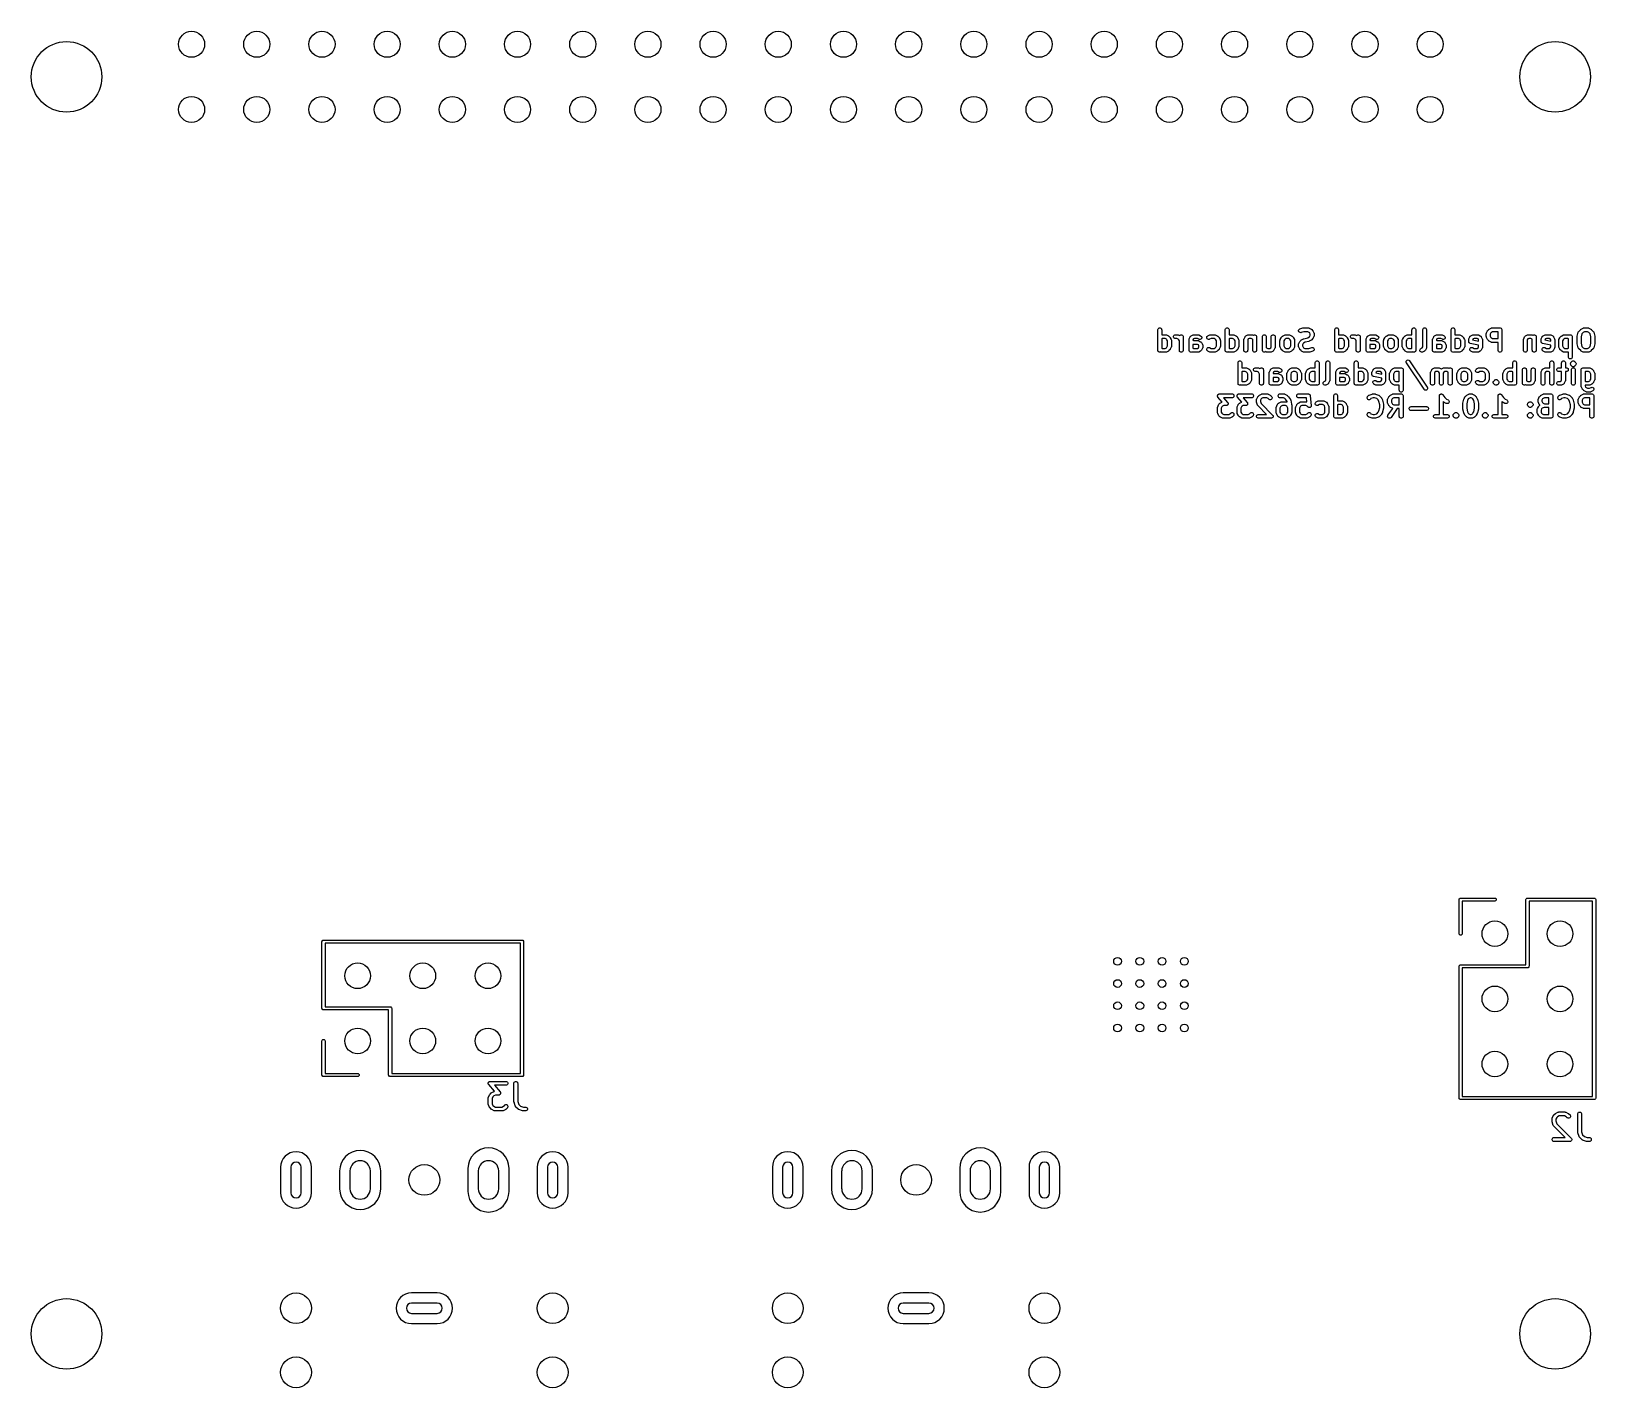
# Model space of a CAD drawing. Header units: inches. Extents: x 1.99 to 4.39, y -4.22 to -2.13.
import ezdxf

# ---------------------------------------------------------------- set-up
doc = ezdxf.new("R2010")
doc.units = ezdxf.units.IN
doc.header["$MEASUREMENT"] = 0
doc.layers.add('BLACK', color=250, linetype='CONTINUOUS')

msp = doc.modelspace()

# ---------------------------------------------------------------- linework, layer by layer
at = {"layer": 'BLACK', "linetype": 'CONTINUOUS'}
for p, q in [((3.7212, -2.5923), (3.7217, -2.5912)), ((3.7217, -2.5912), (3.7225, -2.5904)), ((3.7225, -2.5904), (3.7235, -2.59)), ((3.7235, -2.59), (3.7247, -2.59)), ((3.7247, -2.59), (3.7258, -2.5904)), ((3.7258, -2.5904), (3.7266, -2.5912)), ((3.7266, -2.5912), (3.727, -2.5923)), ((3.8247, -2.5923), (3.8252, -2.5912)), ((3.8252, -2.5912), (3.826, -2.5904)), ((3.826, -2.5904), (3.827, -2.59)), ((3.827, -2.59), (3.8282, -2.59)), ((3.8282, -2.59), (3.8293, -2.5904)), ((3.8293, -2.5904), (3.8301, -2.5912)), ((3.8301, -2.5912), (3.8305, -2.5923)), ((3.9378, -2.5925), (3.9386, -2.5918)), ((3.9386, -2.5918), (3.9392, -2.5915)), ((3.9392, -2.5915), (3.9437, -2.59)), ((3.9437, -2.59), (3.9439, -2.59)), ((3.9439, -2.59), (3.944, -2.59)), ((3.944, -2.59), (3.9441, -2.5899)), ((3.9441, -2.5899), (3.9442, -2.5899)), ((3.9442, -2.5899), (3.9443, -2.5899)), ((3.9443, -2.5899), (3.9446, -2.5899)), ((3.9446, -2.5899), (3.9521, -2.5899)), ((3.9521, -2.5899), (3.9527, -2.59)), ((3.9527, -2.59), (3.9528, -2.59)), ((3.9528, -2.59), (3.9529, -2.59)), ((3.9529, -2.59), (3.9534, -2.5902)), ((3.9534, -2.5902), (3.9564, -2.5917)), ((3.9564, -2.5917), (3.9567, -2.5919)), ((3.9927, -2.5923), (3.9931, -2.5912)), ((3.9931, -2.5912), (3.9939, -2.5904)), ((3.9939, -2.5904), (3.995, -2.59)), ((3.995, -2.59), (3.9962, -2.59)), ((3.9962, -2.59), (3.9972, -2.5904)), ((3.9972, -2.5904), (3.998, -2.5912)), ((3.998, -2.5912), (3.9985, -2.5923)), ((4.1112, -2.5923), (4.1116, -2.5912)), ((4.1116, -2.5912), (4.1124, -2.5904)), ((4.1124, -2.5904), (4.1135, -2.59)), ((4.1135, -2.59), (4.1147, -2.59)), ((4.1147, -2.59), (4.1157, -2.5904)), ((4.1157, -2.5904), (4.1165, -2.5912)), ((4.1165, -2.5912), (4.117, -2.5923)), ((4.1277, -2.5923), (4.1281, -2.5912)), ((4.1281, -2.5912), (4.1289, -2.5904)), ((4.1289, -2.5904), (4.13, -2.59)), ((4.13, -2.59), (4.1311, -2.59)), ((4.1311, -2.59), (4.1322, -2.5904)), ((4.1322, -2.5904), (4.133, -2.5912)), ((4.133, -2.5912), (4.1335, -2.5923)), ((4.1712, -2.5923), (4.1716, -2.5912)), ((4.1716, -2.5912), (4.1724, -2.5904)), ((4.1724, -2.5904), (4.1735, -2.59)), ((4.1735, -2.59), (4.1746, -2.59)), ((4.1746, -2.59), (4.1757, -2.5904)), ((4.1757, -2.5904), (4.1765, -2.5912)), ((4.1765, -2.5912), (4.177, -2.5923)), ((4.2295, -2.5919), (4.2297, -2.5917)), ((4.2297, -2.5917), (4.2327, -2.5902)), ((4.2327, -2.5902), (4.2333, -2.59)), ((4.2333, -2.59), (4.2334, -2.59)), ((4.2334, -2.59), (4.2335, -2.59)), ((4.2335, -2.59), (4.2341, -2.5899)), ((4.2341, -2.5899), (4.2461, -2.5899)), ((4.2461, -2.5899), (4.2466, -2.59)), ((4.2466, -2.59), (4.2477, -2.5904)), ((4.2477, -2.5904), (4.2485, -2.5912)), ((4.2485, -2.5912), (4.249, -2.5923)), ((4.3705, -2.5919), (4.3707, -2.5917)), ((4.3707, -2.5917), (4.3737, -2.5902)), ((4.3737, -2.5902), (4.3743, -2.59)), ((4.3743, -2.59), (4.3744, -2.59)), ((4.3744, -2.59), (4.3745, -2.59)), ((4.3745, -2.59), (4.375, -2.5899)), ((4.375, -2.5899), (4.381, -2.5899)), ((4.381, -2.5899), (4.3816, -2.59)), ((4.3816, -2.59), (4.3817, -2.59)), ((4.3817, -2.59), (4.3818, -2.59)), ((4.3818, -2.59), (4.3824, -2.5902)), ((4.3824, -2.5902), (4.3854, -2.5917)), ((4.3854, -2.5917), (4.3856, -2.5919)), ((3.7212, -2.5928), (3.7212, -2.5923)), ((3.7212, -2.6243), (3.7212, -2.5928)), ((3.727, -2.5923), (3.7271, -2.5928)), ((3.7271, -2.5928), (3.7271, -2.6004)), ((3.7271, -2.6004), (3.7271, -2.6004)), ((3.7271, -2.6004), (3.7331, -2.6004)), ((3.7278, -2.6063), (3.7271, -2.6067)), ((3.7271, -2.6067), (3.7271, -2.621)), ((3.7324, -2.6063), (3.7278, -2.6063)), ((3.7344, -2.6073), (3.7324, -2.6063)), ((3.7331, -2.6004), (3.7337, -2.6005)), ((3.7337, -2.6005), (3.7338, -2.6005)), ((3.7338, -2.6005), (3.7339, -2.6005)), ((3.7339, -2.6005), (3.7344, -2.6007)), ((3.7344, -2.6007), (3.7374, -2.6022)), ((3.7352, -2.6081), (3.7344, -2.6073)), ((3.7362, -2.61), (3.7352, -2.6081)), ((3.7362, -2.6176), (3.7362, -2.61)), ((3.7374, -2.6022), (3.7377, -2.6024)), ((3.7377, -2.6024), (3.7378, -2.6024)), ((3.7378, -2.6024), (3.7378, -2.6025)), ((3.7378, -2.6025), (3.7379, -2.6025)), ((3.7379, -2.6025), (3.738, -2.6026)), ((3.738, -2.6026), (3.7382, -2.6028)), ((3.7382, -2.6028), (3.7397, -2.6043)), ((3.7397, -2.6043), (3.7399, -2.6045)), ((3.7399, -2.6045), (3.74, -2.6045)), ((3.74, -2.6045), (3.74, -2.6046)), ((3.74, -2.6046), (3.7401, -2.6047)), ((3.7401, -2.6047), (3.7401, -2.6048)), ((3.7401, -2.6048), (3.7403, -2.605)), ((3.7403, -2.605), (3.7418, -2.608)), ((3.7418, -2.608), (3.742, -2.6086)), ((3.742, -2.6086), (3.742, -2.6087)), ((3.742, -2.6087), (3.742, -2.6088)), ((3.742, -2.6088), (3.7421, -2.6093)), ((3.7421, -2.6093), (3.7421, -2.6183)), ((3.7452, -2.6028), (3.7457, -2.6017)), ((3.7452, -2.6039), (3.7452, -2.6028)), ((3.7457, -2.605), (3.7452, -2.6039)), ((3.7457, -2.6017), (3.7465, -2.6009)), ((3.7465, -2.6058), (3.7457, -2.605)), ((3.7465, -2.6009), (3.7475, -2.6005)), ((3.7475, -2.6062), (3.7465, -2.6058)), ((3.7475, -2.6005), (3.7481, -2.6004)), ((3.7481, -2.6063), (3.7475, -2.6062)), ((3.7481, -2.6004), (3.7511, -2.6004)), ((3.7504, -2.6063), (3.7481, -2.6063)), ((3.7524, -2.6073), (3.7504, -2.6063)), ((3.7511, -2.6004), (3.7517, -2.6005)), ((3.7517, -2.6005), (3.7518, -2.6005)), ((3.7518, -2.6005), (3.7519, -2.6005)), ((3.7519, -2.6005), (3.7524, -2.6007)), ((3.7524, -2.6007), (3.7546, -2.6018)), ((3.7532, -2.6081), (3.7524, -2.6073)), ((3.7542, -2.61), (3.7532, -2.6081)), ((3.7542, -2.6243), (3.7542, -2.61)), ((3.7546, -2.6018), (3.7547, -2.6017)), ((3.7547, -2.6017), (3.7555, -2.6009)), ((3.7555, -2.6009), (3.7565, -2.6005)), ((3.7565, -2.6005), (3.7577, -2.6005)), ((3.7577, -2.6005), (3.7588, -2.6009)), ((3.7588, -2.6009), (3.7596, -2.6017)), ((3.7596, -2.6017), (3.76, -2.6028)), ((3.76, -2.6028), (3.7601, -2.6033)), ((3.7601, -2.6033), (3.7601, -2.6243)), ((3.7692, -2.6073), (3.7693, -2.6072)), ((3.7692, -2.6078), (3.7692, -2.6073)), ((3.7692, -2.6243), (3.7692, -2.6078)), ((3.7693, -2.6071), (3.7695, -2.6065)), ((3.7693, -2.6072), (3.7693, -2.6071)), ((3.7695, -2.6065), (3.771, -2.6035)), ((3.771, -2.6035), (3.771, -2.6034)), ((3.771, -2.6034), (3.7711, -2.6034)), ((3.7711, -2.6033), (3.7713, -2.603)), ((3.7711, -2.6034), (3.7711, -2.6033)), ((3.7713, -2.603), (3.7716, -2.6028)), ((3.7716, -2.6028), (3.7718, -2.6025)), ((3.7718, -2.6025), (3.7721, -2.6023)), ((3.7721, -2.6023), (3.7722, -2.6023)), ((3.7722, -2.6023), (3.7723, -2.6022)), ((3.7722, -2.6023), (3.7722, -2.6023)), ((3.7723, -2.6022), (3.7753, -2.6007)), ((3.7758, -2.607), (3.7751, -2.6085)), ((3.7751, -2.6085), (3.7751, -2.609)), ((3.7751, -2.609), (3.7758, -2.6094)), ((3.7819, -2.6153), (3.7751, -2.6153)), ((3.7751, -2.6153), (3.7751, -2.6153)), ((3.7751, -2.6153), (3.7751, -2.621)), ((3.7753, -2.6007), (3.7758, -2.6005)), ((3.7758, -2.6005), (3.7759, -2.6005)), ((3.7773, -2.6063), (3.7758, -2.607)), ((3.7758, -2.6094), (3.7826, -2.6094)), ((3.7759, -2.6005), (3.776, -2.6005)), ((3.776, -2.6005), (3.7766, -2.6004)), ((3.7766, -2.6004), (3.7826, -2.6004)), ((3.7819, -2.6063), (3.7773, -2.6063)), ((3.7843, -2.6075), (3.7819, -2.6063)), ((3.7834, -2.616), (3.7819, -2.6153)), ((3.7826, -2.6004), (3.7832, -2.6005)), ((3.7826, -2.6094), (3.7832, -2.6095)), ((3.7832, -2.6005), (3.7833, -2.6005)), ((3.7832, -2.6095), (3.7833, -2.6095)), ((3.7833, -2.6005), (3.7834, -2.6005)), ((3.7833, -2.6095), (3.7834, -2.6095)), ((3.7834, -2.6005), (3.7839, -2.6007)), ((3.7834, -2.6095), (3.7839, -2.6097)), ((3.7839, -2.6007), (3.7869, -2.6022)), ((3.7839, -2.6097), (3.7869, -2.6112)), ((3.7848, -2.6077), (3.7843, -2.6075)), ((3.786, -2.6078), (3.7848, -2.6077)), ((3.7871, -2.6074), (3.786, -2.6078)), ((3.7869, -2.6022), (3.7874, -2.6025)), ((3.7869, -2.6112), (3.787, -2.6113)), ((3.787, -2.6113), (3.7871, -2.6113)), ((3.7879, -2.6067), (3.7871, -2.6074)), ((3.7871, -2.6113), (3.7871, -2.6113)), ((3.7871, -2.6113), (3.7874, -2.6115)), ((3.7874, -2.6025), (3.7882, -2.6034)), ((3.7874, -2.6115), (3.7877, -2.6118)), ((3.7877, -2.6118), (3.7879, -2.612)), ((3.7885, -2.6056), (3.7879, -2.6067)), ((3.7879, -2.612), (3.7881, -2.6123)), ((3.7881, -2.6123), (3.7882, -2.6124)), ((3.7882, -2.6034), (3.7885, -2.6045)), ((3.7882, -2.6124), (3.7882, -2.6124)), ((3.7882, -2.6124), (3.7883, -2.6125)), ((3.7883, -2.6125), (3.7898, -2.6155)), ((3.7885, -2.6045), (3.7885, -2.6056)), ((3.7898, -2.6155), (3.79, -2.6161)), ((3.7962, -2.6045), (3.7965, -2.6034)), ((3.7963, -2.6056), (3.7962, -2.6045)), ((3.7968, -2.6067), (3.7963, -2.6056)), ((3.7965, -2.6034), (3.7973, -2.6025)), ((3.7977, -2.6074), (3.7968, -2.6067)), ((3.7973, -2.6025), (3.7978, -2.6022)), ((3.7987, -2.6078), (3.7977, -2.6074)), ((3.7978, -2.6022), (3.8008, -2.6007)), ((3.7999, -2.6077), (3.7987, -2.6078)), ((3.8004, -2.6075), (3.7999, -2.6077)), ((3.8028, -2.6063), (3.8004, -2.6075)), ((3.8008, -2.6007), (3.8013, -2.6005)), ((3.8013, -2.6005), (3.8014, -2.6005)), ((3.8014, -2.6005), (3.8015, -2.6005)), ((3.8015, -2.6005), (3.8021, -2.6004)), ((3.8021, -2.6004), (3.8081, -2.6004)), ((3.8074, -2.6063), (3.8028, -2.6063)), ((3.8094, -2.6073), (3.8074, -2.6063)), ((3.8081, -2.6004), (3.8087, -2.6005)), ((3.8087, -2.6005), (3.8088, -2.6005)), ((3.8088, -2.6005), (3.8089, -2.6005)), ((3.8089, -2.6005), (3.8094, -2.6007)), ((3.8094, -2.6007), (3.8124, -2.6022)), ((3.8102, -2.6081), (3.8094, -2.6073)), ((3.8112, -2.61), (3.8102, -2.6081)), ((3.8112, -2.6176), (3.8112, -2.61)), ((3.8124, -2.6022), (3.8127, -2.6024)), ((3.8127, -2.6024), (3.8128, -2.6024)), ((3.8128, -2.6024), (3.8128, -2.6025)), ((3.8128, -2.6025), (3.8129, -2.6025)), ((3.8129, -2.6025), (3.813, -2.6026)), ((3.813, -2.6026), (3.8132, -2.6028)), ((3.8132, -2.6028), (3.8147, -2.6043)), ((3.8147, -2.6043), (3.8149, -2.6045)), ((3.8149, -2.6045), (3.8149, -2.6045)), ((3.8149, -2.6045), (3.815, -2.6046)), ((3.815, -2.6046), (3.8151, -2.6047)), ((3.8151, -2.6047), (3.8151, -2.6048)), ((3.8151, -2.6048), (3.8153, -2.605)), ((3.8153, -2.605), (3.8168, -2.608)), ((3.8168, -2.608), (3.817, -2.6086)), ((3.817, -2.6086), (3.817, -2.6087)), ((3.817, -2.6087), (3.817, -2.6088)), ((3.817, -2.6088), (3.8171, -2.6093)), ((3.8171, -2.6093), (3.8171, -2.6183)), ((3.8247, -2.5928), (3.8247, -2.5923)), ((3.8247, -2.6243), (3.8247, -2.5928)), ((3.8305, -2.5923), (3.8306, -2.5928)), ((3.8306, -2.5928), (3.8306, -2.6004)), ((3.8306, -2.6004), (3.8306, -2.6004)), ((3.8306, -2.6004), (3.8366, -2.6004)), ((3.8313, -2.6063), (3.8306, -2.6067)), ((3.8306, -2.6067), (3.8306, -2.621)), ((3.8359, -2.6063), (3.8313, -2.6063)), ((3.8379, -2.6073), (3.8359, -2.6063)), ((3.8366, -2.6004), (3.8372, -2.6005)), ((3.8372, -2.6005), (3.8373, -2.6005)), ((3.8373, -2.6005), (3.8374, -2.6005)), ((3.8374, -2.6005), (3.8379, -2.6007)), ((3.8379, -2.6007), (3.8409, -2.6022)), ((3.8387, -2.6081), (3.8379, -2.6073)), ((3.8397, -2.61), (3.8387, -2.6081)), ((3.8397, -2.6176), (3.8397, -2.61)), ((3.8409, -2.6022), (3.8412, -2.6024)), ((3.8412, -2.6024), (3.8412, -2.6024)), ((3.8412, -2.6024), (3.8413, -2.6025)), ((3.8413, -2.6025), (3.8414, -2.6025)), ((3.8414, -2.6025), (3.8415, -2.6026)), ((3.8415, -2.6026), (3.8417, -2.6028)), ((3.8417, -2.6028), (3.8432, -2.6043)), ((3.8432, -2.6043), (3.8434, -2.6045)), ((3.8434, -2.6045), (3.8434, -2.6045)), ((3.8434, -2.6045), (3.8435, -2.6046)), ((3.8435, -2.6046), (3.8436, -2.6047)), ((3.8436, -2.6047), (3.8436, -2.6048)), ((3.8436, -2.6048), (3.8437, -2.605)), ((3.8437, -2.605), (3.8452, -2.608)), ((3.8452, -2.608), (3.8455, -2.6086)), ((3.8455, -2.6086), (3.8455, -2.6087)), ((3.8455, -2.6087), (3.8455, -2.6088)), ((3.8455, -2.6088), (3.8456, -2.6093)), ((3.8456, -2.6093), (3.8456, -2.6183)), ((3.8532, -2.6073), (3.8533, -2.6072)), ((3.8532, -2.6078), (3.8532, -2.6073)), ((3.8532, -2.6243), (3.8532, -2.6078)), ((3.8533, -2.6071), (3.8535, -2.6065)), ((3.8533, -2.6072), (3.8533, -2.6071)), ((3.8535, -2.6065), (3.855, -2.6035)), ((3.855, -2.6034), (3.8551, -2.6033)), ((3.855, -2.6035), (3.855, -2.6034)), ((3.855, -2.6034), (3.855, -2.6034)), ((3.8551, -2.6033), (3.8553, -2.603)), ((3.8553, -2.603), (3.8556, -2.6028)), ((3.8556, -2.6028), (3.8558, -2.6025)), ((3.8558, -2.6025), (3.8561, -2.6023)), ((3.8561, -2.6023), (3.8561, -2.6023)), ((3.8561, -2.6023), (3.8562, -2.6023)), ((3.8562, -2.6023), (3.8563, -2.6022)), ((3.8563, -2.6022), (3.8593, -2.6007)), ((3.8598, -2.607), (3.8591, -2.6085)), ((3.8591, -2.6085), (3.8591, -2.6243)), ((3.8593, -2.6007), (3.8598, -2.6005)), ((3.8598, -2.6005), (3.8599, -2.6005)), ((3.8613, -2.6063), (3.8598, -2.607)), ((3.8599, -2.6005), (3.86, -2.6005)), ((3.86, -2.6005), (3.8606, -2.6004)), ((3.8606, -2.6004), (3.8651, -2.6004)), ((3.8644, -2.6063), (3.8613, -2.6063)), ((3.8664, -2.6073), (3.8644, -2.6063)), ((3.8651, -2.6004), (3.8657, -2.6005)), ((3.8657, -2.6005), (3.8658, -2.6005)), ((3.8658, -2.6005), (3.8659, -2.6005)), ((3.8659, -2.6005), (3.8664, -2.6007)), ((3.8664, -2.6007), (3.8676, -2.6013)), ((3.8667, -2.6076), (3.8664, -2.6073)), ((3.8667, -2.6243), (3.8667, -2.6076)), ((3.8676, -2.6013), (3.868, -2.6009)), ((3.868, -2.6009), (3.869, -2.6005)), ((3.869, -2.6005), (3.8702, -2.6005)), ((3.8702, -2.6005), (3.8712, -2.6009)), ((3.8712, -2.6009), (3.8721, -2.6017)), ((3.8721, -2.6017), (3.8725, -2.6028)), ((3.8725, -2.6028), (3.8726, -2.6033)), ((3.8726, -2.6033), (3.8726, -2.6243)), ((3.8817, -2.6028), (3.8821, -2.6017)), ((3.8817, -2.6033), (3.8817, -2.6028)), ((3.8817, -2.6243), (3.8817, -2.6033)), ((3.8821, -2.6017), (3.883, -2.6009)), ((3.883, -2.6009), (3.884, -2.6005)), ((3.884, -2.6005), (3.8852, -2.6005)), ((3.8852, -2.6005), (3.8862, -2.6009)), ((3.8862, -2.6009), (3.8871, -2.6017)), ((3.8871, -2.6017), (3.8875, -2.6028)), ((3.8875, -2.6028), (3.8876, -2.6033)), ((3.8876, -2.6033), (3.8876, -2.6201)), ((3.8951, -2.6033), (3.8952, -2.6028)), ((3.8951, -2.6191), (3.8951, -2.6033)), ((3.8952, -2.6028), (3.8956, -2.6017)), ((3.8956, -2.6017), (3.8965, -2.6009)), ((3.8965, -2.6009), (3.8975, -2.6005)), ((3.8975, -2.6005), (3.8987, -2.6005)), ((3.8987, -2.6005), (3.8997, -2.6009)), ((3.8997, -2.6009), (3.9006, -2.6017)), ((3.9006, -2.6017), (3.901, -2.6028)), ((3.901, -2.6028), (3.9011, -2.6033)), ((3.9011, -2.6033), (3.9011, -2.6198)), ((3.9086, -2.6093), (3.9087, -2.6088)), ((3.9086, -2.6183), (3.9086, -2.6093)), ((3.9087, -2.6087), (3.9088, -2.6086)), ((3.9087, -2.6088), (3.9087, -2.6087)), ((3.9088, -2.6086), (3.909, -2.608)), ((3.909, -2.608), (3.9105, -2.605)), ((3.9105, -2.605), (3.9106, -2.6048)), ((3.9106, -2.6047), (3.9107, -2.6046)), ((3.9106, -2.6048), (3.9106, -2.6047)), ((3.9107, -2.6046), (3.9108, -2.6045)), ((3.9108, -2.6045), (3.911, -2.6043)), ((3.9108, -2.6045), (3.9108, -2.6045)), ((3.911, -2.6043), (3.9125, -2.6028)), ((3.9125, -2.6028), (3.9127, -2.6026)), ((3.9127, -2.6026), (3.9128, -2.6025)), ((3.9128, -2.6025), (3.9129, -2.6025)), ((3.9129, -2.6025), (3.913, -2.6024)), ((3.913, -2.6024), (3.9133, -2.6022)), ((3.913, -2.6024), (3.913, -2.6024)), ((3.9133, -2.6022), (3.9163, -2.6007)), ((3.9155, -2.6081), (3.9146, -2.61)), ((3.9146, -2.61), (3.9146, -2.6176)), ((3.9163, -2.6073), (3.9155, -2.6081)), ((3.9163, -2.6007), (3.9168, -2.6005)), ((3.9183, -2.6063), (3.9163, -2.6073)), ((3.9168, -2.6005), (3.9169, -2.6005)), ((3.9169, -2.6005), (3.917, -2.6005)), ((3.917, -2.6005), (3.9176, -2.6004)), ((3.9176, -2.6004), (3.9221, -2.6004)), ((3.9214, -2.6063), (3.9183, -2.6063)), ((3.9233, -2.6073), (3.9214, -2.6063)), ((3.9221, -2.6004), (3.9227, -2.6005)), ((3.9227, -2.6005), (3.9228, -2.6005)), ((3.9228, -2.6005), (3.9229, -2.6005)), ((3.9229, -2.6005), (3.9234, -2.6007)), ((3.9242, -2.6081), (3.9233, -2.6073)), ((3.9234, -2.6007), (3.9264, -2.6022)), ((3.9251, -2.61), (3.9242, -2.6081)), ((3.9251, -2.6176), (3.9251, -2.61)), ((3.9264, -2.6022), (3.9267, -2.6024)), ((3.9267, -2.6024), (3.9267, -2.6024)), ((3.9267, -2.6024), (3.9268, -2.6025)), ((3.9268, -2.6025), (3.9269, -2.6025)), ((3.9269, -2.6025), (3.927, -2.6026)), ((3.927, -2.6026), (3.9272, -2.6028)), ((3.9272, -2.6028), (3.9287, -2.6043)), ((3.9287, -2.6043), (3.9289, -2.6045)), ((3.9289, -2.6045), (3.9289, -2.6045)), ((3.9289, -2.6045), (3.929, -2.6046)), ((3.929, -2.6046), (3.9291, -2.6047)), ((3.9291, -2.6047), (3.9291, -2.6048)), ((3.9291, -2.6048), (3.9292, -2.605)), ((3.9292, -2.605), (3.9307, -2.608)), ((3.9307, -2.608), (3.9309, -2.6086)), ((3.9309, -2.6086), (3.931, -2.6087)), ((3.931, -2.6087), (3.931, -2.6088)), ((3.931, -2.6088), (3.9311, -2.6093)), ((3.9311, -2.6093), (3.9311, -2.6183)), ((3.9371, -2.6153), (3.9372, -2.6148)), ((3.9371, -2.6183), (3.9371, -2.6153)), ((3.9372, -2.5936), (3.9378, -2.5925)), ((3.9372, -2.5947), (3.9372, -2.5936)), ((3.9375, -2.5958), (3.9372, -2.5947)), ((3.9372, -2.6146), (3.9375, -2.614)), ((3.9372, -2.6147), (3.9372, -2.6146)), ((3.9372, -2.6148), (3.9372, -2.6147)), ((3.9383, -2.5967), (3.9375, -2.5958)), ((3.9375, -2.614), (3.939, -2.611)), ((3.9393, -2.5972), (3.9383, -2.5967)), ((3.939, -2.611), (3.9391, -2.6108)), ((3.9391, -2.6107), (3.9392, -2.6106)), ((3.9391, -2.6108), (3.9391, -2.6107)), ((3.9392, -2.6106), (3.9393, -2.6105)), ((3.9405, -2.5973), (3.9393, -2.5972)), ((3.9393, -2.6105), (3.9395, -2.6103)), ((3.9393, -2.6105), (3.9393, -2.6105)), ((3.9395, -2.6103), (3.941, -2.6088)), ((3.941, -2.5972), (3.9405, -2.5973)), ((3.9451, -2.5958), (3.941, -2.5972)), ((3.941, -2.6088), (3.9412, -2.6086)), ((3.9412, -2.6086), (3.9413, -2.6085)), ((3.9413, -2.6085), (3.9414, -2.6085)), ((3.9414, -2.6085), (3.9415, -2.6084)), ((3.9415, -2.6084), (3.9418, -2.6082)), ((3.9415, -2.6084), (3.9415, -2.6084)), ((3.9418, -2.6082), (3.9448, -2.6067)), ((3.944, -2.6141), (3.943, -2.616)), ((3.9448, -2.6133), (3.944, -2.6141)), ((3.9448, -2.6067), (3.9451, -2.6066)), ((3.9448, -2.6067), (3.9448, -2.6067)), ((3.9448, -2.6067), (3.9448, -2.6067)), ((3.9471, -2.6121), (3.9448, -2.6133)), ((3.9514, -2.5958), (3.9451, -2.5958)), ((3.9451, -2.6066), (3.9453, -2.6065)), ((3.9453, -2.6065), (3.9453, -2.6065)), ((3.9453, -2.6065), (3.9454, -2.6065)), ((3.9454, -2.6065), (3.9511, -2.6051)), ((3.9528, -2.6107), (3.9471, -2.6121)), ((3.9511, -2.6051), (3.9533, -2.6039)), ((3.9533, -2.5968), (3.9514, -2.5958)), ((3.9529, -2.6107), (3.9528, -2.6107)), ((3.9531, -2.6106), (3.9529, -2.6107)), ((3.9529, -2.6107), (3.9529, -2.6107)), ((3.9534, -2.6105), (3.9531, -2.6106)), ((3.9542, -2.5976), (3.9533, -2.5968)), ((3.9533, -2.6039), (3.9542, -2.6031)), ((3.9564, -2.609), (3.9534, -2.6105)), ((3.9534, -2.6105), (3.9534, -2.6105)), ((3.9534, -2.6105), (3.9534, -2.6105)), ((3.9551, -2.5995), (3.9542, -2.5976)), ((3.9542, -2.6031), (3.9551, -2.6012)), ((3.9551, -2.6012), (3.9551, -2.5995)), ((3.9567, -2.6088), (3.9564, -2.609)), ((3.9567, -2.5919), (3.9567, -2.5919)), ((3.9567, -2.5919), (3.9568, -2.592)), ((3.9568, -2.6087), (3.9567, -2.6088)), ((3.9567, -2.6088), (3.9567, -2.6088)), ((3.9568, -2.592), (3.9569, -2.592)), ((3.9569, -2.6087), (3.9568, -2.6087)), ((3.9569, -2.592), (3.957, -2.5921)), ((3.957, -2.6086), (3.9569, -2.6087)), ((3.957, -2.5921), (3.9572, -2.5923)), ((3.9572, -2.6084), (3.957, -2.6086)), ((3.9572, -2.5923), (3.9587, -2.5938)), ((3.9587, -2.6069), (3.9572, -2.6084)), ((3.9587, -2.5938), (3.9589, -2.594)), ((3.9589, -2.6067), (3.9587, -2.6069)), ((3.9589, -2.594), (3.9589, -2.594)), ((3.9589, -2.594), (3.959, -2.5941)), ((3.959, -2.6066), (3.9589, -2.6067)), ((3.9589, -2.6067), (3.9589, -2.6067)), ((3.959, -2.5941), (3.959, -2.5942)), ((3.959, -2.5942), (3.9591, -2.5943)), ((3.9591, -2.6064), (3.959, -2.6065)), ((3.959, -2.6065), (3.959, -2.6066)), ((3.9591, -2.5943), (3.9592, -2.5945)), ((3.9592, -2.6062), (3.9591, -2.6064)), ((3.9592, -2.5945), (3.9607, -2.5975)), ((3.9607, -2.6032), (3.9592, -2.6062)), ((3.9607, -2.5975), (3.9609, -2.5981)), ((3.9609, -2.6026), (3.9607, -2.6032)), ((3.9609, -2.5981), (3.9609, -2.5982)), ((3.9609, -2.5982), (3.961, -2.5983)), ((3.961, -2.6024), (3.9609, -2.6025)), ((3.9609, -2.6025), (3.9609, -2.6026)), ((3.961, -2.5983), (3.961, -2.5988)), ((3.961, -2.5988), (3.961, -2.6018)), ((3.961, -2.6018), (3.961, -2.6024)), ((3.9926, -2.5928), (3.9927, -2.5923)), ((3.9926, -2.6243), (3.9926, -2.5928)), ((3.9985, -2.5923), (3.9985, -2.5928)), ((3.9985, -2.5928), (3.9985, -2.6004)), ((3.9985, -2.6004), (3.9986, -2.6004)), ((3.9993, -2.6063), (3.9985, -2.6067)), ((3.9985, -2.6067), (3.9985, -2.621)), ((3.9986, -2.6004), (4.0046, -2.6004)), ((4.0039, -2.6063), (3.9993, -2.6063)), ((4.0058, -2.6073), (4.0039, -2.6063)), ((4.0046, -2.6004), (4.0052, -2.6005)), ((4.0052, -2.6005), (4.0053, -2.6005)), ((4.0053, -2.6005), (4.0054, -2.6005)), ((4.0054, -2.6005), (4.0059, -2.6007)), ((4.0067, -2.6081), (4.0058, -2.6073)), ((4.0059, -2.6007), (4.0089, -2.6022)), ((4.0076, -2.61), (4.0067, -2.6081)), ((4.0076, -2.6176), (4.0076, -2.61)), ((4.0089, -2.6022), (4.0092, -2.6024)), ((4.0092, -2.6024), (4.0092, -2.6024)), ((4.0092, -2.6024), (4.0093, -2.6025)), ((4.0093, -2.6025), (4.0094, -2.6025)), ((4.0094, -2.6025), (4.0094, -2.6026)), ((4.0094, -2.6026), (4.0097, -2.6028)), ((4.0097, -2.6028), (4.0112, -2.6043)), ((4.0112, -2.6043), (4.0114, -2.6045)), ((4.0114, -2.6045), (4.0114, -2.6045)), ((4.0114, -2.6045), (4.0115, -2.6046)), ((4.0115, -2.6046), (4.0115, -2.6047)), ((4.0115, -2.6047), (4.0116, -2.6048)), ((4.0116, -2.6048), (4.0117, -2.605)), ((4.0117, -2.605), (4.0132, -2.608)), ((4.0132, -2.608), (4.0134, -2.6086)), ((4.0134, -2.6086), (4.0134, -2.6087)), ((4.0134, -2.6087), (4.0135, -2.6088)), ((4.0135, -2.6088), (4.0135, -2.6093)), ((4.0135, -2.6093), (4.0135, -2.6183)), ((4.0167, -2.6028), (4.0171, -2.6017)), ((4.0167, -2.6039), (4.0167, -2.6028)), ((4.0171, -2.605), (4.0167, -2.6039)), ((4.0171, -2.6017), (4.0179, -2.6009)), ((4.0179, -2.6058), (4.0171, -2.605)), ((4.0179, -2.6009), (4.019, -2.6005)), ((4.019, -2.6062), (4.0179, -2.6058)), ((4.019, -2.6005), (4.0196, -2.6004)), ((4.0196, -2.6063), (4.019, -2.6062)), ((4.0196, -2.6004), (4.0226, -2.6004)), ((4.0219, -2.6063), (4.0196, -2.6063)), ((4.0238, -2.6073), (4.0219, -2.6063)), ((4.0226, -2.6004), (4.0232, -2.6005)), ((4.0232, -2.6005), (4.0233, -2.6005)), ((4.0233, -2.6005), (4.0234, -2.6005)), ((4.0234, -2.6005), (4.0239, -2.6007)), ((4.0247, -2.6081), (4.0238, -2.6073)), ((4.0239, -2.6007), (4.0261, -2.6018)), ((4.0256, -2.61), (4.0247, -2.6081)), ((4.0256, -2.6243), (4.0256, -2.61)), ((4.0261, -2.6017), (4.0269, -2.6009)), ((4.0261, -2.6018), (4.0261, -2.6017)), ((4.0269, -2.6009), (4.028, -2.6005)), ((4.028, -2.6005), (4.0292, -2.6005)), ((4.0292, -2.6005), (4.0302, -2.6009)), ((4.0302, -2.6009), (4.031, -2.6017)), ((4.031, -2.6017), (4.0315, -2.6028)), ((4.0315, -2.6028), (4.0315, -2.6033)), ((4.0315, -2.6033), (4.0315, -2.6243)), ((4.0406, -2.6078), (4.0407, -2.6073)), ((4.0406, -2.6243), (4.0406, -2.6078)), ((4.0407, -2.6071), (4.0409, -2.6065)), ((4.0407, -2.6072), (4.0407, -2.6071)), ((4.0407, -2.6073), (4.0407, -2.6072)), ((4.0409, -2.6065), (4.0424, -2.6035)), ((4.0424, -2.6035), (4.0425, -2.6034)), ((4.0425, -2.6034), (4.0426, -2.6033)), ((4.0425, -2.6034), (4.0425, -2.6034)), ((4.0426, -2.6033), (4.0428, -2.603)), ((4.0428, -2.603), (4.043, -2.6028)), ((4.043, -2.6028), (4.0433, -2.6025)), ((4.0433, -2.6025), (4.0436, -2.6023)), ((4.0436, -2.6023), (4.0436, -2.6023)), ((4.0436, -2.6023), (4.0437, -2.6023)), ((4.0437, -2.6023), (4.0438, -2.6022)), ((4.0438, -2.6022), (4.0468, -2.6007)), ((4.0473, -2.607), (4.0465, -2.6085)), ((4.0465, -2.6085), (4.0465, -2.609)), ((4.0465, -2.609), (4.0473, -2.6094)), ((4.0466, -2.6153), (4.0465, -2.6153)), ((4.0465, -2.6153), (4.0465, -2.621)), ((4.0534, -2.6153), (4.0466, -2.6153)), ((4.0468, -2.6007), (4.0473, -2.6005)), ((4.0473, -2.6005), (4.0474, -2.6005)), ((4.0488, -2.6063), (4.0473, -2.607)), ((4.0473, -2.6094), (4.0541, -2.6094)), ((4.0474, -2.6005), (4.0475, -2.6005)), ((4.0475, -2.6005), (4.0481, -2.6004)), ((4.0481, -2.6004), (4.0541, -2.6004)), ((4.0534, -2.6063), (4.0488, -2.6063)), ((4.0558, -2.6075), (4.0534, -2.6063)), ((4.0549, -2.616), (4.0534, -2.6153)), ((4.0541, -2.6004), (4.0547, -2.6005)), ((4.0541, -2.6094), (4.0547, -2.6095)), ((4.0547, -2.6005), (4.0548, -2.6005)), ((4.0547, -2.6095), (4.0548, -2.6095)), ((4.0548, -2.6005), (4.0549, -2.6005)), ((4.0548, -2.6095), (4.0549, -2.6095)), ((4.0549, -2.6005), (4.0554, -2.6007)), ((4.0549, -2.6095), (4.0554, -2.6097)), ((4.0554, -2.6007), (4.0584, -2.6022)), ((4.0554, -2.6097), (4.0584, -2.6112)), ((4.0563, -2.6077), (4.0558, -2.6075)), ((4.0575, -2.6078), (4.0563, -2.6077)), ((4.0585, -2.6074), (4.0575, -2.6078)), ((4.0584, -2.6022), (4.0589, -2.6025)), ((4.0584, -2.6112), (4.0585, -2.6113)), ((4.0594, -2.6067), (4.0585, -2.6074)), ((4.0585, -2.6113), (4.0585, -2.6113)), ((4.0585, -2.6113), (4.0586, -2.6113)), ((4.0586, -2.6113), (4.0589, -2.6115)), ((4.0589, -2.6025), (4.0596, -2.6034)), ((4.0589, -2.6115), (4.0591, -2.6118)), ((4.0591, -2.6118), (4.0594, -2.612)), ((4.0599, -2.6056), (4.0594, -2.6067)), ((4.0594, -2.612), (4.0596, -2.6123)), ((4.0596, -2.6034), (4.06, -2.6045)), ((4.0596, -2.6123), (4.0596, -2.6124)), ((4.0596, -2.6124), (4.0597, -2.6124)), ((4.0597, -2.6124), (4.0597, -2.6125)), ((4.0597, -2.6125), (4.0612, -2.6155)), ((4.06, -2.6045), (4.0599, -2.6056)), ((4.0612, -2.6155), (4.0614, -2.6161)), ((4.0676, -2.6093), (4.0677, -2.6088)), ((4.0676, -2.6183), (4.0676, -2.6093)), ((4.0677, -2.6086), (4.0679, -2.608)), ((4.0677, -2.6087), (4.0677, -2.6086)), ((4.0677, -2.6088), (4.0677, -2.6087)), ((4.0679, -2.608), (4.0694, -2.605)), ((4.0694, -2.605), (4.0696, -2.6048)), ((4.0696, -2.6047), (4.0697, -2.6046)), ((4.0696, -2.6048), (4.0696, -2.6047)), ((4.0697, -2.6046), (4.0697, -2.6045)), ((4.0697, -2.6045), (4.0698, -2.6045)), ((4.0698, -2.6045), (4.07, -2.6043)), ((4.07, -2.6043), (4.0715, -2.6028)), ((4.0715, -2.6028), (4.0717, -2.6026)), ((4.0717, -2.6026), (4.0718, -2.6025)), ((4.0718, -2.6025), (4.0719, -2.6025)), ((4.0719, -2.6025), (4.0719, -2.6024)), ((4.0719, -2.6024), (4.072, -2.6024)), ((4.072, -2.6024), (4.0723, -2.6022)), ((4.0723, -2.6022), (4.0753, -2.6007)), ((4.0745, -2.6081), (4.0735, -2.61)), ((4.0735, -2.61), (4.0735, -2.6176)), ((4.0753, -2.6073), (4.0745, -2.6081)), ((4.0753, -2.6007), (4.0758, -2.6005)), ((4.0773, -2.6063), (4.0753, -2.6073)), ((4.0758, -2.6005), (4.0759, -2.6005)), ((4.0759, -2.6005), (4.076, -2.6005)), ((4.076, -2.6005), (4.0766, -2.6004)), ((4.0766, -2.6004), (4.0811, -2.6004)), ((4.0804, -2.6063), (4.0773, -2.6063)), ((4.0823, -2.6073), (4.0804, -2.6063)), ((4.0811, -2.6004), (4.0817, -2.6005)), ((4.0817, -2.6005), (4.0818, -2.6005)), ((4.0818, -2.6005), (4.0819, -2.6005)), ((4.0819, -2.6005), (4.0824, -2.6007)), ((4.0832, -2.6081), (4.0823, -2.6073)), ((4.0824, -2.6007), (4.0854, -2.6022)), ((4.0841, -2.61), (4.0832, -2.6081)), ((4.0841, -2.6176), (4.0841, -2.61)), ((4.0854, -2.6022), (4.0856, -2.6024)), ((4.0856, -2.6024), (4.0857, -2.6024)), ((4.0857, -2.6024), (4.0858, -2.6025)), ((4.0858, -2.6025), (4.0859, -2.6025)), ((4.0859, -2.6025), (4.0859, -2.6026)), ((4.0859, -2.6026), (4.0862, -2.6028)), ((4.0862, -2.6028), (4.0877, -2.6043)), ((4.0877, -2.6043), (4.0879, -2.6045)), ((4.0879, -2.6045), (4.0879, -2.6045)), ((4.0879, -2.6045), (4.088, -2.6046)), ((4.088, -2.6046), (4.088, -2.6047)), ((4.088, -2.6047), (4.0881, -2.6048)), ((4.0881, -2.6048), (4.0882, -2.605)), ((4.0882, -2.605), (4.0897, -2.608)), ((4.0897, -2.608), (4.0899, -2.6086)), ((4.0899, -2.6086), (4.0899, -2.6087)), ((4.0899, -2.6087), (4.09, -2.6088)), ((4.09, -2.6088), (4.09, -2.6093)), ((4.09, -2.6093), (4.09, -2.6183)), ((4.0961, -2.6093), (4.0962, -2.6088)), ((4.0961, -2.6183), (4.0961, -2.6093)), ((4.0962, -2.6086), (4.0964, -2.608)), ((4.0962, -2.6087), (4.0962, -2.6086)), ((4.0962, -2.6088), (4.0962, -2.6087)), ((4.0964, -2.608), (4.0979, -2.605)), ((4.0979, -2.605), (4.0981, -2.6048)), ((4.0981, -2.6047), (4.0982, -2.6046)), ((4.0981, -2.6048), (4.0981, -2.6047)), ((4.0982, -2.6046), (4.0982, -2.6045)), ((4.0982, -2.6045), (4.0983, -2.6045)), ((4.0983, -2.6045), (4.0985, -2.6043)), ((4.0985, -2.6043), (4.1, -2.6028)), ((4.1, -2.6028), (4.1002, -2.6026)), ((4.1002, -2.6026), (4.1003, -2.6025)), ((4.1003, -2.6025), (4.1004, -2.6025)), ((4.1004, -2.6025), (4.1004, -2.6024)), ((4.1004, -2.6024), (4.1005, -2.6024)), ((4.1005, -2.6024), (4.1008, -2.6022)), ((4.1008, -2.6022), (4.1038, -2.6007)), ((4.103, -2.6081), (4.102, -2.61)), ((4.102, -2.61), (4.102, -2.6176)), ((4.1038, -2.6073), (4.103, -2.6081)), ((4.1038, -2.6007), (4.1043, -2.6005)), ((4.1058, -2.6063), (4.1038, -2.6073)), ((4.1043, -2.6005), (4.1044, -2.6005)), ((4.1044, -2.6005), (4.1045, -2.6005)), ((4.1045, -2.6005), (4.1051, -2.6004)), ((4.1051, -2.6004), (4.1111, -2.6004)), ((4.1104, -2.6063), (4.1058, -2.6063)), ((4.1111, -2.6067), (4.1104, -2.6063)), ((4.1111, -2.5928), (4.1112, -2.5923)), ((4.1111, -2.6004), (4.1111, -2.5928)), ((4.1111, -2.6004), (4.1111, -2.6004)), ((4.1111, -2.621), (4.1111, -2.6067)), ((4.117, -2.5923), (4.117, -2.5928)), ((4.117, -2.5928), (4.117, -2.6243)), ((4.1276, -2.5928), (4.1277, -2.5923)), ((4.1276, -2.6191), (4.1276, -2.5928)), ((4.1335, -2.5923), (4.1335, -2.5928)), ((4.1335, -2.5928), (4.1335, -2.6198)), ((4.1426, -2.6078), (4.1427, -2.6073)), ((4.1426, -2.6243), (4.1426, -2.6078)), ((4.1427, -2.6071), (4.1429, -2.6065)), ((4.1427, -2.6072), (4.1427, -2.6071)), ((4.1427, -2.6073), (4.1427, -2.6072)), ((4.1429, -2.6065), (4.1444, -2.6035)), ((4.1444, -2.6035), (4.1445, -2.6034)), ((4.1445, -2.6034), (4.1446, -2.6033)), ((4.1445, -2.6034), (4.1445, -2.6034)), ((4.1446, -2.6033), (4.1447, -2.603)), ((4.1447, -2.603), (4.145, -2.6028)), ((4.145, -2.6028), (4.1453, -2.6025)), ((4.1453, -2.6025), (4.1456, -2.6023)), ((4.1456, -2.6023), (4.1456, -2.6023)), ((4.1456, -2.6023), (4.1457, -2.6023)), ((4.1457, -2.6023), (4.1458, -2.6022)), ((4.1458, -2.6022), (4.1487, -2.6007)), ((4.1493, -2.607), (4.1485, -2.6085)), ((4.1485, -2.6085), (4.1485, -2.609)), ((4.1485, -2.609), (4.1493, -2.6094)), ((4.1486, -2.6153), (4.1485, -2.6153)), ((4.1485, -2.6153), (4.1485, -2.621)), ((4.1554, -2.6153), (4.1486, -2.6153)), ((4.1487, -2.6007), (4.1493, -2.6005)), ((4.1493, -2.6005), (4.1494, -2.6005)), ((4.1508, -2.6063), (4.1493, -2.607)), ((4.1493, -2.6094), (4.1561, -2.6094)), ((4.1494, -2.6005), (4.1495, -2.6005)), ((4.1495, -2.6005), (4.1501, -2.6004)), ((4.1501, -2.6004), (4.1561, -2.6004)), ((4.1554, -2.6063), (4.1508, -2.6063)), ((4.1577, -2.6075), (4.1554, -2.6063)), ((4.1569, -2.616), (4.1554, -2.6153)), ((4.1561, -2.6004), (4.1566, -2.6005)), ((4.1561, -2.6094), (4.1566, -2.6095)), ((4.1566, -2.6005), (4.1567, -2.6005)), ((4.1566, -2.6095), (4.1567, -2.6095)), ((4.1567, -2.6005), (4.1568, -2.6005)), ((4.1567, -2.6095), (4.1568, -2.6095)), ((4.1568, -2.6005), (4.1574, -2.6007)), ((4.1568, -2.6095), (4.1574, -2.6097)), ((4.1574, -2.6007), (4.1604, -2.6022)), ((4.1574, -2.6097), (4.1604, -2.6112)), ((4.1583, -2.6077), (4.1577, -2.6075)), ((4.1594, -2.6078), (4.1583, -2.6077)), ((4.1605, -2.6074), (4.1594, -2.6078)), ((4.1604, -2.6022), (4.1609, -2.6025)), ((4.1604, -2.6112), (4.1605, -2.6113)), ((4.1614, -2.6067), (4.1605, -2.6074)), ((4.1605, -2.6113), (4.1605, -2.6113)), ((4.1605, -2.6113), (4.1606, -2.6113)), ((4.1606, -2.6113), (4.1609, -2.6115)), ((4.1609, -2.6025), (4.1616, -2.6034)), ((4.1609, -2.6115), (4.1611, -2.6118)), ((4.1611, -2.6118), (4.1614, -2.612)), ((4.1619, -2.6056), (4.1614, -2.6067)), ((4.1614, -2.612), (4.1616, -2.6123)), ((4.1616, -2.6034), (4.162, -2.6045)), ((4.1616, -2.6123), (4.1616, -2.6124)), ((4.1616, -2.6124), (4.1616, -2.6124)), ((4.1616, -2.6124), (4.1617, -2.6125)), ((4.1617, -2.6125), (4.1632, -2.6155)), ((4.162, -2.6045), (4.1619, -2.6056)), ((4.1632, -2.6155), (4.1634, -2.6161)), ((4.1711, -2.5928), (4.1712, -2.5923)), ((4.1711, -2.6243), (4.1711, -2.5928)), ((4.177, -2.5923), (4.177, -2.5928)), ((4.177, -2.5928), (4.177, -2.6004)), ((4.177, -2.6004), (4.1771, -2.6004)), ((4.1778, -2.6063), (4.177, -2.6067)), ((4.177, -2.6067), (4.177, -2.621)), ((4.1771, -2.6004), (4.1831, -2.6004)), ((4.1824, -2.6063), (4.1778, -2.6063)), ((4.1843, -2.6073), (4.1824, -2.6063)), ((4.1831, -2.6004), (4.1836, -2.6005)), ((4.1836, -2.6005), (4.1837, -2.6005)), ((4.1837, -2.6005), (4.1838, -2.6005)), ((4.1838, -2.6005), (4.1844, -2.6007)), ((4.1851, -2.6081), (4.1843, -2.6073)), ((4.1844, -2.6007), (4.1874, -2.6022)), ((4.1861, -2.61), (4.1851, -2.6081)), ((4.1861, -2.6176), (4.1861, -2.61)), ((4.1874, -2.6022), (4.1876, -2.6024)), ((4.1876, -2.6024), (4.1877, -2.6024)), ((4.1877, -2.6024), (4.1878, -2.6025)), ((4.1878, -2.6025), (4.1879, -2.6025)), ((4.1879, -2.6025), (4.1879, -2.6026)), ((4.1879, -2.6026), (4.1882, -2.6028)), ((4.1882, -2.6028), (4.1897, -2.6043)), ((4.1897, -2.6043), (4.1898, -2.6045)), ((4.1898, -2.6045), (4.1899, -2.6045)), ((4.1899, -2.6045), (4.19, -2.6046)), ((4.19, -2.6046), (4.19, -2.6047)), ((4.19, -2.6047), (4.1901, -2.6048)), ((4.1901, -2.6048), (4.1902, -2.605)), ((4.1902, -2.605), (4.1917, -2.608)), ((4.1917, -2.608), (4.1919, -2.6086)), ((4.1919, -2.6086), (4.1919, -2.6087)), ((4.1919, -2.6087), (4.192, -2.6088)), ((4.192, -2.6088), (4.192, -2.6093)), ((4.192, -2.6093), (4.192, -2.6183)), ((4.1981, -2.6078), (4.1982, -2.6073)), ((4.1981, -2.6108), (4.1981, -2.6078)), ((4.1982, -2.6114), (4.1981, -2.6108)), ((4.1982, -2.6071), (4.1984, -2.6065)), ((4.1982, -2.6072), (4.1982, -2.6071)), ((4.1982, -2.6073), (4.1982, -2.6072)), ((4.1983, -2.6117), (4.1982, -2.6114)), ((4.1983, -2.612), (4.1983, -2.6117)), ((4.1985, -2.6122), (4.1983, -2.612)), ((4.1984, -2.6065), (4.1999, -2.6035)), ((4.1986, -2.6125), (4.1985, -2.6122)), ((4.1988, -2.6127), (4.1986, -2.6125)), ((4.199, -2.6129), (4.1988, -2.6127)), ((4.1992, -2.6131), (4.199, -2.6129)), ((4.1994, -2.6133), (4.1992, -2.6131)), ((4.1997, -2.6134), (4.1994, -2.6133)), ((4.1999, -2.6136), (4.1997, -2.6134)), ((4.1999, -2.6035), (4.2, -2.6034)), ((4.2005, -2.6137), (4.1999, -2.6136)), ((4.2, -2.6033), (4.2002, -2.603)), ((4.2, -2.6034), (4.2, -2.6033)), ((4.2, -2.6034), (4.2, -2.6034)), ((4.2002, -2.603), (4.2005, -2.6028)), ((4.2005, -2.6028), (4.2008, -2.6025)), ((4.2131, -2.6163), (4.2005, -2.6137)), ((4.2008, -2.6025), (4.201, -2.6023)), ((4.201, -2.6023), (4.2011, -2.6023)), ((4.2011, -2.6023), (4.2012, -2.6022)), ((4.2011, -2.6023), (4.2011, -2.6023)), ((4.2012, -2.6022), (4.2042, -2.6007)), ((4.2048, -2.607), (4.2041, -2.6084)), ((4.2041, -2.6084), (4.2131, -2.6102)), ((4.2042, -2.6007), (4.2048, -2.6005)), ((4.2048, -2.6005), (4.2049, -2.6005)), ((4.2063, -2.6063), (4.2048, -2.607)), ((4.2049, -2.6005), (4.205, -2.6005)), ((4.205, -2.6005), (4.2056, -2.6004)), ((4.2056, -2.6004), (4.2116, -2.6004)), ((4.2109, -2.6063), (4.2063, -2.6063)), ((4.2124, -2.607), (4.2109, -2.6063)), ((4.2116, -2.6004), (4.2121, -2.6005)), ((4.2121, -2.6005), (4.2122, -2.6005)), ((4.2122, -2.6005), (4.2123, -2.6005)), ((4.2123, -2.6005), (4.2129, -2.6007)), ((4.2131, -2.6085), (4.2124, -2.607)), ((4.2129, -2.6007), (4.2159, -2.6022)), ((4.2131, -2.6102), (4.2131, -2.6085)), ((4.2159, -2.6022), (4.216, -2.6023)), ((4.216, -2.6023), (4.216, -2.6023)), ((4.216, -2.6023), (4.2161, -2.6023)), ((4.2161, -2.6023), (4.2164, -2.6025)), ((4.2164, -2.6025), (4.2166, -2.6028)), ((4.2166, -2.6028), (4.2169, -2.603)), ((4.2169, -2.603), (4.2171, -2.6033)), ((4.2171, -2.6033), (4.2171, -2.6034)), ((4.2171, -2.6034), (4.2171, -2.6034)), ((4.2171, -2.6034), (4.2172, -2.6035)), ((4.2172, -2.6035), (4.2187, -2.6065)), ((4.2187, -2.6065), (4.2189, -2.6071)), ((4.2189, -2.6071), (4.2189, -2.6072)), ((4.2189, -2.6072), (4.219, -2.6073)), ((4.219, -2.6073), (4.219, -2.6078)), ((4.219, -2.6078), (4.219, -2.6198)), ((4.2251, -2.5988), (4.2252, -2.5983)), ((4.2251, -2.6033), (4.2251, -2.5988)), ((4.2252, -2.6039), (4.2251, -2.6033)), ((4.2252, -2.5981), (4.2254, -2.5975)), ((4.2252, -2.5982), (4.2252, -2.5981)), ((4.2252, -2.5983), (4.2252, -2.5982)), ((4.2252, -2.604), (4.2252, -2.6039)), ((4.2252, -2.6041), (4.2252, -2.604)), ((4.2254, -2.6047), (4.2252, -2.6041)), ((4.2254, -2.5975), (4.2269, -2.5945)), ((4.2269, -2.6077), (4.2254, -2.6047)), ((4.2269, -2.5945), (4.2271, -2.5943)), ((4.2271, -2.6079), (4.2269, -2.6077)), ((4.2271, -2.5942), (4.2272, -2.5941)), ((4.2271, -2.5943), (4.2271, -2.5942)), ((4.2271, -2.608), (4.2271, -2.6079)), ((4.2272, -2.6081), (4.2271, -2.608)), ((4.2272, -2.5941), (4.2272, -2.594)), ((4.2272, -2.594), (4.2273, -2.594)), ((4.2272, -2.6082), (4.2272, -2.6081)), ((4.2273, -2.6082), (4.2272, -2.6082)), ((4.2273, -2.594), (4.2275, -2.5938)), ((4.2275, -2.6084), (4.2273, -2.6082)), ((4.2275, -2.5938), (4.229, -2.5923)), ((4.229, -2.6099), (4.2275, -2.6084)), ((4.229, -2.5923), (4.2292, -2.5921)), ((4.2292, -2.6101), (4.229, -2.6099)), ((4.2292, -2.5921), (4.2292, -2.592)), ((4.2292, -2.592), (4.2293, -2.592)), ((4.2292, -2.6102), (4.2292, -2.6101)), ((4.2293, -2.6102), (4.2292, -2.6102)), ((4.2293, -2.592), (4.2294, -2.5919)), ((4.2294, -2.6103), (4.2293, -2.6102)), ((4.2294, -2.5919), (4.2295, -2.5919)), ((4.2295, -2.6103), (4.2294, -2.6103)), ((4.2297, -2.6105), (4.2295, -2.6103)), ((4.2327, -2.612), (4.2297, -2.6105)), ((4.232, -2.5976), (4.231, -2.5995)), ((4.231, -2.5995), (4.231, -2.6027)), ((4.231, -2.6027), (4.232, -2.6046)), ((4.2328, -2.5968), (4.232, -2.5976)), ((4.232, -2.6046), (4.2328, -2.6054)), ((4.2333, -2.6122), (4.2327, -2.612)), ((4.2348, -2.5958), (4.2328, -2.5968)), ((4.2328, -2.6054), (4.2348, -2.6064)), ((4.2334, -2.6122), (4.2333, -2.6122)), ((4.2335, -2.6122), (4.2334, -2.6122)), ((4.2341, -2.6123), (4.2335, -2.6122)), ((4.2431, -2.6123), (4.2341, -2.6123)), ((4.2431, -2.5958), (4.2348, -2.5958)), ((4.2348, -2.6064), (4.2431, -2.6064)), ((4.2431, -2.6064), (4.2431, -2.5958)), ((4.2431, -2.6243), (4.2431, -2.6123)), ((4.249, -2.5923), (4.249, -2.5928)), ((4.249, -2.5928), (4.249, -2.6243)), ((4.2821, -2.6078), (4.2822, -2.6073)), ((4.2821, -2.6243), (4.2821, -2.6078)), ((4.2822, -2.6071), (4.2824, -2.6065)), ((4.2822, -2.6072), (4.2822, -2.6071)), ((4.2822, -2.6073), (4.2822, -2.6072)), ((4.2824, -2.6065), (4.2839, -2.6035)), ((4.2839, -2.6035), (4.284, -2.6034)), ((4.284, -2.6033), (4.2842, -2.603)), ((4.284, -2.6034), (4.284, -2.6033)), ((4.284, -2.6034), (4.284, -2.6034)), ((4.2842, -2.603), (4.2845, -2.6028)), ((4.2845, -2.6028), (4.2847, -2.6025)), ((4.2847, -2.6025), (4.285, -2.6023)), ((4.285, -2.6023), (4.2851, -2.6023)), ((4.2851, -2.6023), (4.2852, -2.6022)), ((4.2851, -2.6023), (4.2851, -2.6023)), ((4.2852, -2.6022), (4.2882, -2.6007)), ((4.2888, -2.607), (4.288, -2.6085)), ((4.288, -2.6085), (4.288, -2.6243)), ((4.2882, -2.6007), (4.2888, -2.6005)), ((4.2888, -2.6005), (4.2889, -2.6005)), ((4.2903, -2.6063), (4.2888, -2.607)), ((4.2889, -2.6005), (4.289, -2.6005)), ((4.289, -2.6005), (4.2896, -2.6004)), ((4.2896, -2.6004), (4.2941, -2.6004)), ((4.2934, -2.6063), (4.2903, -2.6063)), ((4.2953, -2.6073), (4.2934, -2.6063)), ((4.2941, -2.6004), (4.2946, -2.6005)), ((4.2946, -2.6005), (4.2947, -2.6005)), ((4.2947, -2.6005), (4.2948, -2.6005)), ((4.2948, -2.6005), (4.2954, -2.6007)), ((4.2956, -2.6076), (4.2953, -2.6073)), ((4.2954, -2.6007), (4.2965, -2.6013)), ((4.2956, -2.6243), (4.2956, -2.6076)), ((4.2965, -2.6013), (4.2969, -2.6009)), ((4.2969, -2.6009), (4.298, -2.6005)), ((4.298, -2.6005), (4.2991, -2.6005)), ((4.2991, -2.6005), (4.3002, -2.6009)), ((4.3002, -2.6009), (4.301, -2.6017)), ((4.301, -2.6017), (4.3014, -2.6028)), ((4.3014, -2.6028), (4.3015, -2.6033)), ((4.3015, -2.6033), (4.3015, -2.6243)), ((4.3091, -2.6078), (4.3092, -2.6073)), ((4.3091, -2.6108), (4.3091, -2.6078)), ((4.3092, -2.6114), (4.3091, -2.6108)), ((4.3092, -2.6071), (4.3094, -2.6065)), ((4.3092, -2.6072), (4.3092, -2.6071)), ((4.3092, -2.6073), (4.3092, -2.6072)), ((4.3093, -2.6117), (4.3092, -2.6114)), ((4.3093, -2.612), (4.3093, -2.6117)), ((4.3095, -2.6122), (4.3093, -2.612)), ((4.3094, -2.6065), (4.3109, -2.6035)), ((4.3096, -2.6125), (4.3095, -2.6122)), ((4.3098, -2.6127), (4.3096, -2.6125)), ((4.31, -2.6129), (4.3098, -2.6127)), ((4.3102, -2.6131), (4.31, -2.6129)), ((4.3104, -2.6133), (4.3102, -2.6131)), ((4.3107, -2.6134), (4.3104, -2.6133)), ((4.3109, -2.6136), (4.3107, -2.6134)), ((4.3109, -2.6035), (4.311, -2.6034)), ((4.3115, -2.6137), (4.3109, -2.6136)), ((4.311, -2.6033), (4.3112, -2.603)), ((4.311, -2.6034), (4.311, -2.6033)), ((4.311, -2.6034), (4.311, -2.6034)), ((4.3112, -2.603), (4.3115, -2.6028)), ((4.3115, -2.6028), (4.3117, -2.6025)), ((4.3241, -2.6163), (4.3115, -2.6137)), ((4.3117, -2.6025), (4.312, -2.6023)), ((4.312, -2.6023), (4.3121, -2.6023)), ((4.3121, -2.6023), (4.3122, -2.6022)), ((4.3121, -2.6023), (4.3121, -2.6023)), ((4.3122, -2.6022), (4.3152, -2.6007)), ((4.3158, -2.607), (4.3151, -2.6084)), ((4.3151, -2.6084), (4.3241, -2.6102)), ((4.3152, -2.6007), (4.3158, -2.6005)), ((4.3158, -2.6005), (4.3159, -2.6005)), ((4.3172, -2.6063), (4.3158, -2.607)), ((4.3159, -2.6005), (4.316, -2.6005)), ((4.316, -2.6005), (4.3165, -2.6004)), ((4.3165, -2.6004), (4.3225, -2.6004)), ((4.3219, -2.6063), (4.3172, -2.6063)), ((4.3233, -2.607), (4.3219, -2.6063)), ((4.3225, -2.6004), (4.3231, -2.6005)), ((4.3231, -2.6005), (4.3232, -2.6005)), ((4.3232, -2.6005), (4.3233, -2.6005)), ((4.3233, -2.6005), (4.3239, -2.6007)), ((4.3241, -2.6085), (4.3233, -2.607)), ((4.3239, -2.6007), (4.3269, -2.6022)), ((4.3241, -2.6102), (4.3241, -2.6085)), ((4.3269, -2.6022), (4.327, -2.6023)), ((4.327, -2.6023), (4.327, -2.6023)), ((4.327, -2.6023), (4.3271, -2.6023)), ((4.3271, -2.6023), (4.3274, -2.6025)), ((4.3274, -2.6025), (4.3276, -2.6028)), ((4.3276, -2.6028), (4.3279, -2.603)), ((4.3279, -2.603), (4.3281, -2.6033)), ((4.3281, -2.6033), (4.3281, -2.6034)), ((4.3281, -2.6034), (4.3281, -2.6034)), ((4.3281, -2.6034), (4.3282, -2.6035)), ((4.3282, -2.6035), (4.3297, -2.6065)), ((4.3297, -2.6065), (4.3299, -2.6071)), ((4.3299, -2.6071), (4.3299, -2.6072)), ((4.3299, -2.6072), (4.3299, -2.6073)), ((4.3299, -2.6073), (4.33, -2.6078)), ((4.33, -2.6078), (4.33, -2.6198)), ((4.3361, -2.6093), (4.3362, -2.6088)), ((4.3361, -2.6183), (4.3361, -2.6093)), ((4.3362, -2.6086), (4.3364, -2.608)), ((4.3362, -2.6087), (4.3362, -2.6086)), ((4.3362, -2.6088), (4.3362, -2.6087)), ((4.3364, -2.608), (4.3379, -2.605)), ((4.3379, -2.605), (4.3381, -2.6048)), ((4.3381, -2.6047), (4.3382, -2.6046)), ((4.3381, -2.6048), (4.3381, -2.6047)), ((4.3382, -2.6046), (4.3382, -2.6045)), ((4.3382, -2.6045), (4.3383, -2.6045)), ((4.3383, -2.6045), (4.3385, -2.6043)), ((4.3385, -2.6043), (4.34, -2.6028)), ((4.34, -2.6028), (4.3402, -2.6026)), ((4.3402, -2.6026), (4.3402, -2.6025)), ((4.3402, -2.6025), (4.3403, -2.6025)), ((4.3403, -2.6025), (4.3404, -2.6024)), ((4.3404, -2.6024), (4.3405, -2.6024)), ((4.3405, -2.6024), (4.3407, -2.6022)), ((4.3407, -2.6022), (4.3437, -2.6007)), ((4.343, -2.6081), (4.342, -2.61)), ((4.342, -2.61), (4.342, -2.6176)), ((4.3438, -2.6073), (4.343, -2.6081)), ((4.3437, -2.6007), (4.3443, -2.6005)), ((4.3457, -2.6063), (4.3438, -2.6073)), ((4.3443, -2.6005), (4.3444, -2.6005)), ((4.3444, -2.6005), (4.3445, -2.6005)), ((4.3445, -2.6005), (4.345, -2.6004)), ((4.345, -2.6004), (4.351, -2.6004)), ((4.3503, -2.6063), (4.3457, -2.6063)), ((4.3511, -2.6067), (4.3503, -2.6063)), ((4.351, -2.6004), (4.3516, -2.6005)), ((4.3511, -2.621), (4.3511, -2.6067)), ((4.3516, -2.6005), (4.3517, -2.6005)), ((4.3517, -2.6005), (4.3518, -2.6005)), ((4.3518, -2.6005), (4.3524, -2.6007)), ((4.3524, -2.6007), (4.3526, -2.6008)), ((4.3526, -2.6008), (4.3535, -2.6005)), ((4.3535, -2.6005), (4.3546, -2.6005)), ((4.3546, -2.6005), (4.3557, -2.6009)), ((4.3557, -2.6009), (4.3565, -2.6017)), ((4.3565, -2.6017), (4.3569, -2.6028)), ((4.3569, -2.6028), (4.357, -2.6033)), ((4.357, -2.6033), (4.357, -2.6348)), ((4.3646, -2.6028), (4.3647, -2.6027)), ((4.3646, -2.603), (4.3646, -2.6028)), ((4.3646, -2.6032), (4.3646, -2.603)), ((4.3646, -2.6033), (4.3646, -2.6032)), ((4.3646, -2.6032), (4.3646, -2.6032)), ((4.3646, -2.6138), (4.3646, -2.6033)), ((4.3646, -2.6139), (4.3646, -2.6138)), ((4.3646, -2.614), (4.3646, -2.6139)), ((4.3646, -2.6142), (4.3646, -2.614)), ((4.3646, -2.6144), (4.3646, -2.6142)), ((4.3647, -2.6145), (4.3646, -2.6144)), ((4.3647, -2.6026), (4.3662, -2.5966)), ((4.3647, -2.6027), (4.3647, -2.6026)), ((4.3647, -2.6146), (4.3647, -2.6145)), ((4.3662, -2.6206), (4.3647, -2.6146)), ((4.3662, -2.5966), (4.3664, -2.5961)), ((4.3664, -2.5961), (4.3665, -2.5959)), ((4.3665, -2.5959), (4.3666, -2.5957)), ((4.3666, -2.5957), (4.367, -2.5953)), ((4.367, -2.5953), (4.37, -2.5923)), ((4.37, -2.5923), (4.3702, -2.5921)), ((4.3702, -2.5921), (4.3702, -2.592)), ((4.3702, -2.592), (4.3703, -2.592)), ((4.3703, -2.592), (4.3704, -2.5919)), ((4.3704, -2.5919), (4.3705, -2.5919)), ((4.3717, -2.5989), (4.3705, -2.6037)), ((4.3705, -2.6037), (4.3705, -2.6135)), ((4.3705, -2.6135), (4.3717, -2.6183)), ((4.3738, -2.5968), (4.3717, -2.5989)), ((4.3757, -2.5958), (4.3738, -2.5968)), ((4.3803, -2.5958), (4.3757, -2.5958)), ((4.3823, -2.5968), (4.3803, -2.5958)), ((4.3844, -2.5989), (4.3823, -2.5968)), ((4.3856, -2.6037), (4.3844, -2.5989)), ((4.3844, -2.6183), (4.3856, -2.6135)), ((4.3856, -2.5919), (4.3857, -2.5919)), ((4.3856, -2.6135), (4.3856, -2.6037)), ((4.3857, -2.5919), (4.3858, -2.592)), ((4.3858, -2.592), (4.3859, -2.592)), ((4.3859, -2.592), (4.3859, -2.5921)), ((4.3859, -2.5921), (4.3861, -2.5923)), ((4.3861, -2.5923), (4.3891, -2.5953)), ((4.3891, -2.5953), (4.3895, -2.5957)), ((4.3895, -2.5957), (4.3896, -2.5959)), ((4.3896, -2.5959), (4.3897, -2.5961)), ((4.3897, -2.5961), (4.3899, -2.5966)), ((4.3899, -2.5966), (4.3914, -2.6026)), ((4.3914, -2.6146), (4.3899, -2.6206)), ((4.3914, -2.6026), (4.3914, -2.6027)), ((4.3914, -2.6027), (4.3914, -2.6028)), ((4.3914, -2.6028), (4.3915, -2.603)), ((4.3915, -2.6142), (4.3914, -2.6144)), ((4.3914, -2.6144), (4.3914, -2.6145)), ((4.3914, -2.6145), (4.3914, -2.6146)), ((4.3915, -2.603), (4.3915, -2.6032)), ((4.3915, -2.6032), (4.3915, -2.6032)), ((4.3915, -2.6032), (4.3915, -2.6033)), ((4.3915, -2.6033), (4.3915, -2.6138)), ((4.3915, -2.6138), (4.3915, -2.6139)), ((4.3915, -2.6139), (4.3915, -2.614)), ((4.3915, -2.614), (4.3915, -2.6142)), ((3.7212, -2.6249), (3.7212, -2.6243)), ((3.7217, -2.626), (3.7212, -2.6249)), ((3.7225, -2.6268), (3.7217, -2.626)), ((3.7235, -2.6272), (3.7225, -2.6268)), ((3.7247, -2.6272), (3.7235, -2.6272)), ((3.7256, -2.6269), (3.7247, -2.6272)), ((3.7258, -2.627), (3.7256, -2.6269)), ((3.7263, -2.6272), (3.7258, -2.627)), ((3.7264, -2.6272), (3.7263, -2.6272)), ((3.7265, -2.6272), (3.7264, -2.6272)), ((3.7271, -2.6273), (3.7265, -2.6272)), ((3.7271, -2.621), (3.7278, -2.6214)), ((3.7331, -2.6273), (3.7271, -2.6273)), ((3.7278, -2.6214), (3.7324, -2.6214)), ((3.7324, -2.6214), (3.7344, -2.6204)), ((3.7337, -2.6272), (3.7331, -2.6273)), ((3.7338, -2.6272), (3.7337, -2.6272)), ((3.7339, -2.6272), (3.7338, -2.6272)), ((3.7344, -2.627), (3.7339, -2.6272)), ((3.7344, -2.6204), (3.7352, -2.6196)), ((3.7374, -2.6255), (3.7344, -2.627)), ((3.7352, -2.6196), (3.7362, -2.6176)), ((3.7377, -2.6253), (3.7374, -2.6255)), ((3.7378, -2.6253), (3.7377, -2.6253)), ((3.7379, -2.6252), (3.7378, -2.6252)), ((3.7378, -2.6252), (3.7378, -2.6253)), ((3.738, -2.6251), (3.7379, -2.6252)), ((3.7382, -2.6249), (3.738, -2.6251)), ((3.7397, -2.6234), (3.7382, -2.6249)), ((3.7399, -2.6232), (3.7397, -2.6234)), ((3.74, -2.6232), (3.7399, -2.6232)), ((3.7401, -2.623), (3.74, -2.6231)), ((3.74, -2.6231), (3.74, -2.6232)), ((3.7403, -2.6227), (3.7401, -2.6229)), ((3.7401, -2.6229), (3.7401, -2.623)), ((3.7418, -2.6197), (3.7403, -2.6227)), ((3.742, -2.6191), (3.7418, -2.6197)), ((3.7421, -2.6183), (3.742, -2.6189)), ((3.742, -2.6189), (3.742, -2.619)), ((3.742, -2.619), (3.742, -2.6191)), ((3.7542, -2.6249), (3.7542, -2.6243)), ((3.7547, -2.626), (3.7542, -2.6249)), ((3.7555, -2.6268), (3.7547, -2.626)), ((3.7565, -2.6272), (3.7555, -2.6268)), ((3.7577, -2.6272), (3.7565, -2.6272)), ((3.7588, -2.6268), (3.7577, -2.6272)), ((3.7596, -2.626), (3.7588, -2.6268)), ((3.76, -2.6249), (3.7596, -2.626)), ((3.7601, -2.6243), (3.76, -2.6249)), ((3.7692, -2.6249), (3.7692, -2.6243)), ((3.7697, -2.626), (3.7692, -2.6249)), ((3.7705, -2.6268), (3.7697, -2.626)), ((3.7715, -2.6272), (3.7705, -2.6268)), ((3.7727, -2.6272), (3.7715, -2.6272)), ((3.7736, -2.6269), (3.7727, -2.6272)), ((3.7738, -2.627), (3.7736, -2.6269)), ((3.7743, -2.6272), (3.7738, -2.627)), ((3.7744, -2.6272), (3.7743, -2.6272)), ((3.7745, -2.6272), (3.7744, -2.6272)), ((3.7751, -2.6273), (3.7745, -2.6272)), ((3.7751, -2.621), (3.7758, -2.6214)), ((3.7826, -2.6273), (3.7751, -2.6273)), ((3.7758, -2.6214), (3.7819, -2.6214)), ((3.7819, -2.6214), (3.7834, -2.6206)), ((3.7832, -2.6272), (3.7826, -2.6273)), ((3.7833, -2.6272), (3.7832, -2.6272)), ((3.7834, -2.6272), (3.7833, -2.6272)), ((3.7842, -2.6175), (3.7834, -2.616)), ((3.7834, -2.6206), (3.7842, -2.6191)), ((3.7839, -2.627), (3.7834, -2.6272)), ((3.7869, -2.6255), (3.7839, -2.627)), ((3.7842, -2.6191), (3.7842, -2.6175)), ((3.787, -2.6254), (3.7869, -2.6255)), ((3.7871, -2.6254), (3.787, -2.6254)), ((3.7874, -2.6252), (3.7871, -2.6254)), ((3.7871, -2.6254), (3.7871, -2.6254)), ((3.7877, -2.6249), (3.7874, -2.6252)), ((3.7879, -2.6247), (3.7877, -2.6249)), ((3.7881, -2.6244), (3.7879, -2.6247)), ((3.7882, -2.6243), (3.7881, -2.6244)), ((3.7883, -2.6242), (3.7882, -2.6243)), ((3.7882, -2.6243), (3.7882, -2.6243)), ((3.7898, -2.6212), (3.7883, -2.6242)), ((3.79, -2.6206), (3.7898, -2.6212)), ((3.79, -2.6161), (3.79, -2.6162)), ((3.79, -2.6162), (3.79, -2.6163)), ((3.79, -2.6163), (3.7901, -2.6168)), ((3.7901, -2.6198), (3.79, -2.6204)), ((3.79, -2.6204), (3.79, -2.6205)), ((3.79, -2.6205), (3.79, -2.6206)), ((3.7901, -2.6168), (3.7901, -2.6198)), ((3.7962, -2.6232), (3.7963, -2.6221)), ((3.7965, -2.6243), (3.7962, -2.6232)), ((3.7963, -2.6221), (3.7968, -2.621)), ((3.7973, -2.6252), (3.7965, -2.6243)), ((3.7968, -2.621), (3.7977, -2.6203)), ((3.7978, -2.6255), (3.7973, -2.6252)), ((3.7977, -2.6203), (3.7987, -2.6199)), ((3.8008, -2.627), (3.7978, -2.6255)), ((3.7987, -2.6199), (3.7999, -2.62)), ((3.7999, -2.62), (3.8004, -2.6202)), ((3.8004, -2.6202), (3.8028, -2.6214)), ((3.8013, -2.6272), (3.8008, -2.627)), ((3.8014, -2.6272), (3.8013, -2.6272)), ((3.8015, -2.6272), (3.8014, -2.6272)), ((3.8021, -2.6273), (3.8015, -2.6272)), ((3.8081, -2.6273), (3.8021, -2.6273)), ((3.8028, -2.6214), (3.8074, -2.6214)), ((3.8074, -2.6214), (3.8094, -2.6204)), ((3.8087, -2.6272), (3.8081, -2.6273)), ((3.8088, -2.6272), (3.8087, -2.6272)), ((3.8089, -2.6272), (3.8088, -2.6272)), ((3.8094, -2.627), (3.8089, -2.6272)), ((3.8094, -2.6204), (3.8102, -2.6196)), ((3.8124, -2.6255), (3.8094, -2.627)), ((3.8102, -2.6196), (3.8112, -2.6176)), ((3.8127, -2.6253), (3.8124, -2.6255)), ((3.8128, -2.6253), (3.8127, -2.6253)), ((3.8129, -2.6252), (3.8128, -2.6252)), ((3.8128, -2.6252), (3.8128, -2.6253)), ((3.813, -2.6251), (3.8129, -2.6252)), ((3.8132, -2.6249), (3.813, -2.6251)), ((3.8147, -2.6234), (3.8132, -2.6249)), ((3.8149, -2.6232), (3.8147, -2.6234)), ((3.815, -2.6231), (3.8149, -2.6232)), ((3.8149, -2.6232), (3.8149, -2.6232)), ((3.8151, -2.623), (3.815, -2.6231)), ((3.8153, -2.6227), (3.8151, -2.6229)), ((3.8151, -2.6229), (3.8151, -2.623)), ((3.8168, -2.6197), (3.8153, -2.6227)), ((3.817, -2.6191), (3.8168, -2.6197)), ((3.8171, -2.6183), (3.817, -2.6189)), ((3.817, -2.6189), (3.817, -2.619)), ((3.817, -2.619), (3.817, -2.6191)), ((3.8247, -2.6249), (3.8247, -2.6243)), ((3.8252, -2.626), (3.8247, -2.6249)), ((3.826, -2.6268), (3.8252, -2.626)), ((3.827, -2.6272), (3.826, -2.6268)), ((3.8282, -2.6272), (3.827, -2.6272)), ((3.8291, -2.6269), (3.8282, -2.6272)), ((3.8293, -2.627), (3.8291, -2.6269)), ((3.8298, -2.6272), (3.8293, -2.627)), ((3.8299, -2.6272), (3.8298, -2.6272)), ((3.83, -2.6272), (3.8299, -2.6272)), ((3.8306, -2.6273), (3.83, -2.6272)), ((3.8306, -2.621), (3.8313, -2.6214)), ((3.8366, -2.6273), (3.8306, -2.6273)), ((3.8313, -2.6214), (3.8359, -2.6214)), ((3.8359, -2.6214), (3.8379, -2.6204)), ((3.8372, -2.6272), (3.8366, -2.6273)), ((3.8373, -2.6272), (3.8372, -2.6272)), ((3.8374, -2.6272), (3.8373, -2.6272)), ((3.8379, -2.627), (3.8374, -2.6272)), ((3.8379, -2.6204), (3.8387, -2.6196)), ((3.8409, -2.6255), (3.8379, -2.627)), ((3.8387, -2.6196), (3.8397, -2.6176)), ((3.8412, -2.6253), (3.8409, -2.6255)), ((3.8413, -2.6252), (3.8412, -2.6253)), ((3.8412, -2.6253), (3.8412, -2.6253)), ((3.8414, -2.6252), (3.8413, -2.6252)), ((3.8415, -2.6251), (3.8414, -2.6252)), ((3.8417, -2.6249), (3.8415, -2.6251)), ((3.8432, -2.6234), (3.8417, -2.6249)), ((3.8434, -2.6232), (3.8432, -2.6234)), ((3.8435, -2.6231), (3.8434, -2.6232)), ((3.8434, -2.6232), (3.8434, -2.6232)), ((3.8436, -2.623), (3.8435, -2.6231)), ((3.8437, -2.6227), (3.8436, -2.6229)), ((3.8436, -2.6229), (3.8436, -2.623)), ((3.8452, -2.6197), (3.8437, -2.6227)), ((3.8455, -2.6191), (3.8452, -2.6197)), ((3.8456, -2.6183), (3.8455, -2.6189)), ((3.8455, -2.6189), (3.8455, -2.619)), ((3.8455, -2.619), (3.8455, -2.6191)), ((3.8532, -2.6249), (3.8532, -2.6243)), ((3.8537, -2.626), (3.8532, -2.6249)), ((3.8545, -2.6268), (3.8537, -2.626)), ((3.8555, -2.6272), (3.8545, -2.6268)), ((3.8567, -2.6272), (3.8555, -2.6272)), ((3.8577, -2.6268), (3.8567, -2.6272)), ((3.8586, -2.626), (3.8577, -2.6268)), ((3.859, -2.6249), (3.8586, -2.626)), ((3.8591, -2.6243), (3.859, -2.6249)), ((3.8667, -2.6249), (3.8667, -2.6243)), ((3.8672, -2.626), (3.8667, -2.6249)), ((3.868, -2.6268), (3.8672, -2.626)), ((3.869, -2.6272), (3.868, -2.6268)), ((3.8702, -2.6272), (3.869, -2.6272)), ((3.8712, -2.6268), (3.8702, -2.6272)), ((3.8721, -2.626), (3.8712, -2.6268)), ((3.8725, -2.6249), (3.8721, -2.626)), ((3.8726, -2.6243), (3.8725, -2.6249)), ((3.8817, -2.6249), (3.8817, -2.6243)), ((3.8821, -2.626), (3.8817, -2.6249)), ((3.883, -2.6268), (3.8821, -2.626)), ((3.884, -2.6272), (3.883, -2.6268)), ((3.8852, -2.6272), (3.884, -2.6272)), ((3.8862, -2.6268), (3.8852, -2.6272)), ((3.8866, -2.6264), (3.8862, -2.6268)), ((3.8878, -2.627), (3.8866, -2.6264)), ((3.8876, -2.6201), (3.8879, -2.6204)), ((3.8883, -2.6272), (3.8878, -2.627)), ((3.8879, -2.6204), (3.8898, -2.6214)), ((3.8884, -2.6272), (3.8883, -2.6272)), ((3.8885, -2.6272), (3.8884, -2.6272)), ((3.8891, -2.6273), (3.8885, -2.6272)), ((3.8936, -2.6273), (3.8891, -2.6273)), ((3.8898, -2.6214), (3.8929, -2.6214)), ((3.8929, -2.6214), (3.8944, -2.6206)), ((3.8942, -2.6272), (3.8936, -2.6273)), ((3.8943, -2.6272), (3.8942, -2.6272)), ((3.8944, -2.6272), (3.8943, -2.6272)), ((3.8944, -2.6206), (3.8951, -2.6191)), ((3.8949, -2.627), (3.8944, -2.6272)), ((3.8979, -2.6255), (3.8949, -2.627)), ((3.898, -2.6254), (3.8979, -2.6255)), ((3.8981, -2.6254), (3.898, -2.6254)), ((3.8984, -2.6252), (3.8981, -2.6254)), ((3.8981, -2.6254), (3.8981, -2.6254)), ((3.8987, -2.6249), (3.8984, -2.6252)), ((3.8989, -2.6247), (3.8987, -2.6249)), ((3.8991, -2.6244), (3.8989, -2.6247)), ((3.8992, -2.6243), (3.8991, -2.6244)), ((3.9007, -2.6212), (3.8992, -2.6242)), ((3.8992, -2.6242), (3.8992, -2.6243)), ((3.8992, -2.6243), (3.8992, -2.6243)), ((3.9009, -2.6206), (3.9007, -2.6212)), ((3.901, -2.6205), (3.9009, -2.6206)), ((3.9011, -2.6198), (3.901, -2.6204)), ((3.901, -2.6204), (3.901, -2.6205)), ((3.9087, -2.6189), (3.9086, -2.6183)), ((3.9087, -2.619), (3.9087, -2.6189)), ((3.9088, -2.6191), (3.9087, -2.619)), ((3.909, -2.6197), (3.9088, -2.6191)), ((3.9105, -2.6227), (3.909, -2.6197)), ((3.9106, -2.6229), (3.9105, -2.6227)), ((3.9106, -2.623), (3.9106, -2.6229)), ((3.9107, -2.6231), (3.9106, -2.623)), ((3.9108, -2.6232), (3.9107, -2.6231)), ((3.911, -2.6234), (3.9108, -2.6232)), ((3.9108, -2.6232), (3.9108, -2.6232)), ((3.9125, -2.6249), (3.911, -2.6234)), ((3.9127, -2.6251), (3.9125, -2.6249)), ((3.9128, -2.6252), (3.9127, -2.6251)), ((3.9129, -2.6252), (3.9128, -2.6252)), ((3.913, -2.6253), (3.9129, -2.6252)), ((3.9133, -2.6255), (3.913, -2.6253)), ((3.913, -2.6253), (3.913, -2.6253)), ((3.9163, -2.627), (3.9133, -2.6255)), ((3.9146, -2.6176), (3.9155, -2.6196)), ((3.9155, -2.6196), (3.9163, -2.6204)), ((3.9163, -2.6204), (3.9183, -2.6214)), ((3.9168, -2.6272), (3.9163, -2.627)), ((3.9169, -2.6272), (3.9168, -2.6272)), ((3.917, -2.6272), (3.9169, -2.6272)), ((3.9176, -2.6273), (3.917, -2.6272)), ((3.9221, -2.6273), (3.9176, -2.6273)), ((3.9183, -2.6214), (3.9214, -2.6214)), ((3.9214, -2.6214), (3.9233, -2.6204)), ((3.9227, -2.6272), (3.9221, -2.6273)), ((3.9228, -2.6272), (3.9227, -2.6272)), ((3.9229, -2.6272), (3.9228, -2.6272)), ((3.9234, -2.627), (3.9229, -2.6272)), ((3.9233, -2.6204), (3.9242, -2.6196)), ((3.9264, -2.6255), (3.9234, -2.627)), ((3.9242, -2.6196), (3.9251, -2.6176)), ((3.9267, -2.6253), (3.9264, -2.6255)), ((3.9268, -2.6252), (3.9267, -2.6253)), ((3.9267, -2.6253), (3.9267, -2.6253)), ((3.9269, -2.6252), (3.9268, -2.6252)), ((3.927, -2.6251), (3.9269, -2.6252)), ((3.9272, -2.6249), (3.927, -2.6251)), ((3.9287, -2.6234), (3.9272, -2.6249)), ((3.9289, -2.6232), (3.9287, -2.6234)), ((3.929, -2.6231), (3.9289, -2.6232)), ((3.9289, -2.6232), (3.9289, -2.6232)), ((3.9291, -2.623), (3.929, -2.6231)), ((3.9292, -2.6227), (3.9291, -2.6229)), ((3.9291, -2.6229), (3.9291, -2.623)), ((3.9307, -2.6197), (3.9292, -2.6227)), ((3.9309, -2.6191), (3.9307, -2.6197)), ((3.931, -2.619), (3.9309, -2.6191)), ((3.9311, -2.6183), (3.931, -2.6189)), ((3.931, -2.6189), (3.931, -2.619)), ((3.9372, -2.6189), (3.9371, -2.6183)), ((3.9372, -2.619), (3.9372, -2.6189)), ((3.9372, -2.6191), (3.9372, -2.619)), ((3.9375, -2.6197), (3.9372, -2.6191)), ((3.939, -2.6227), (3.9375, -2.6197)), ((3.9391, -2.6229), (3.939, -2.6227)), ((3.9391, -2.623), (3.9391, -2.6229)), ((3.9392, -2.6231), (3.9391, -2.623)), ((3.9393, -2.6232), (3.9392, -2.6231)), ((3.9395, -2.6234), (3.9393, -2.6232)), ((3.9393, -2.6232), (3.9393, -2.6232)), ((3.941, -2.6249), (3.9395, -2.6234)), ((3.9412, -2.6251), (3.941, -2.6249)), ((3.9413, -2.6252), (3.9412, -2.6251)), ((3.9414, -2.6252), (3.9413, -2.6252)), ((3.9415, -2.6253), (3.9414, -2.6252)), ((3.9418, -2.6255), (3.9415, -2.6253)), ((3.9415, -2.6253), (3.9415, -2.6253)), ((3.9448, -2.627), (3.9418, -2.6255)), ((3.943, -2.616), (3.943, -2.6176)), ((3.943, -2.6176), (3.944, -2.6196)), ((3.944, -2.6196), (3.9448, -2.6204)), ((3.9448, -2.6204), (3.9468, -2.6214)), ((3.9453, -2.6272), (3.9448, -2.627)), ((3.9454, -2.6272), (3.9453, -2.6272)), ((3.9455, -2.6272), (3.9454, -2.6272)), ((3.9461, -2.6273), (3.9455, -2.6272)), ((3.9536, -2.6273), (3.9461, -2.6273)), ((3.9468, -2.6214), (3.9531, -2.6214)), ((3.9531, -2.6214), (3.9572, -2.62)), ((3.9539, -2.6273), (3.9536, -2.6273)), ((3.954, -2.6273), (3.9539, -2.6273)), ((3.9541, -2.6273), (3.954, -2.6273)), ((3.9542, -2.6272), (3.9541, -2.6273)), ((3.9545, -2.6271), (3.9542, -2.6272)), ((3.9542, -2.6272), (3.9542, -2.6272)), ((3.959, -2.6256), (3.9545, -2.6271)), ((3.9572, -2.62), (3.9577, -2.6199)), ((3.9577, -2.6199), (3.9589, -2.62)), ((3.9589, -2.62), (3.9599, -2.6205)), ((3.9596, -2.6254), (3.959, -2.6256)), ((3.9604, -2.6247), (3.9596, -2.6254)), ((3.9599, -2.6205), (3.9607, -2.6214)), ((3.9609, -2.6236), (3.9604, -2.6247)), ((3.9607, -2.6214), (3.961, -2.6225)), ((3.961, -2.6225), (3.9609, -2.6236)), ((3.9927, -2.6249), (3.9926, -2.6243)), ((3.9931, -2.626), (3.9927, -2.6249)), ((3.9939, -2.6268), (3.9931, -2.626)), ((3.995, -2.6272), (3.9939, -2.6268)), ((3.9962, -2.6272), (3.995, -2.6272)), ((3.997, -2.6269), (3.9962, -2.6272)), ((3.9973, -2.627), (3.997, -2.6269)), ((3.9978, -2.6272), (3.9973, -2.627)), ((3.9979, -2.6272), (3.9978, -2.6272)), ((3.998, -2.6272), (3.9979, -2.6272)), ((3.9986, -2.6273), (3.998, -2.6272)), ((3.9985, -2.621), (3.9993, -2.6214)), ((4.0046, -2.6273), (3.9986, -2.6273)), ((3.9993, -2.6214), (4.0039, -2.6214)), ((4.0039, -2.6214), (4.0058, -2.6204)), ((4.0052, -2.6272), (4.0046, -2.6273)), ((4.0053, -2.6272), (4.0052, -2.6272)), ((4.0054, -2.6272), (4.0053, -2.6272)), ((4.0059, -2.627), (4.0054, -2.6272)), ((4.0058, -2.6204), (4.0067, -2.6196)), ((4.0089, -2.6255), (4.0059, -2.627)), ((4.0067, -2.6196), (4.0076, -2.6176)), ((4.0092, -2.6253), (4.0089, -2.6255)), ((4.0093, -2.6252), (4.0092, -2.6253)), ((4.0092, -2.6253), (4.0092, -2.6253)), ((4.0094, -2.6252), (4.0093, -2.6252)), ((4.0097, -2.6249), (4.0094, -2.6251)), ((4.0094, -2.6251), (4.0094, -2.6252)), ((4.0112, -2.6234), (4.0097, -2.6249)), ((4.0114, -2.6232), (4.0112, -2.6234)), ((4.0115, -2.6231), (4.0114, -2.6232)), ((4.0114, -2.6232), (4.0114, -2.6232)), ((4.0116, -2.6229), (4.0115, -2.623)), ((4.0115, -2.623), (4.0115, -2.6231)), ((4.0117, -2.6227), (4.0116, -2.6229)), ((4.0132, -2.6197), (4.0117, -2.6227)), ((4.0134, -2.6191), (4.0132, -2.6197)), ((4.0135, -2.6189), (4.0134, -2.619)), ((4.0134, -2.619), (4.0134, -2.6191)), ((4.0135, -2.6183), (4.0135, -2.6189)), ((4.0257, -2.6249), (4.0256, -2.6243)), ((4.0261, -2.626), (4.0257, -2.6249)), ((4.0269, -2.6268), (4.0261, -2.626)), ((4.028, -2.6272), (4.0269, -2.6268)), ((4.0292, -2.6272), (4.028, -2.6272)), ((4.0302, -2.6268), (4.0292, -2.6272)), ((4.031, -2.626), (4.0302, -2.6268)), ((4.0315, -2.6249), (4.031, -2.626)), ((4.0315, -2.6243), (4.0315, -2.6249)), ((4.0407, -2.6249), (4.0406, -2.6243)), ((4.0411, -2.626), (4.0407, -2.6249)), ((4.0419, -2.6268), (4.0411, -2.626)), ((4.043, -2.6272), (4.0419, -2.6268)), ((4.0442, -2.6272), (4.043, -2.6272)), ((4.045, -2.6269), (4.0442, -2.6272)), ((4.0453, -2.627), (4.045, -2.6269)), ((4.0458, -2.6272), (4.0453, -2.627)), ((4.0459, -2.6272), (4.0458, -2.6272)), ((4.046, -2.6272), (4.0459, -2.6272)), ((4.0466, -2.6273), (4.046, -2.6272)), ((4.0465, -2.621), (4.0473, -2.6214)), ((4.0541, -2.6273), (4.0466, -2.6273)), ((4.0473, -2.6214), (4.0534, -2.6214)), ((4.0534, -2.6214), (4.0549, -2.6206)), ((4.0547, -2.6272), (4.0541, -2.6273)), ((4.0548, -2.6272), (4.0547, -2.6272)), ((4.0549, -2.6272), (4.0548, -2.6272)), ((4.0556, -2.6175), (4.0549, -2.616)), ((4.0549, -2.6206), (4.0556, -2.6191)), ((4.0554, -2.627), (4.0549, -2.6272)), ((4.0584, -2.6255), (4.0554, -2.627)), ((4.0556, -2.6191), (4.0556, -2.6175)), ((4.0585, -2.6254), (4.0584, -2.6255)), ((4.0586, -2.6254), (4.0585, -2.6254)), ((4.0585, -2.6254), (4.0585, -2.6254)), ((4.0589, -2.6252), (4.0586, -2.6254)), ((4.0591, -2.6249), (4.0589, -2.6252)), ((4.0594, -2.6247), (4.0591, -2.6249)), ((4.0596, -2.6244), (4.0594, -2.6247)), ((4.0597, -2.6243), (4.0596, -2.6243)), ((4.0596, -2.6243), (4.0596, -2.6244)), ((4.0612, -2.6212), (4.0597, -2.6242)), ((4.0597, -2.6242), (4.0597, -2.6243)), ((4.0614, -2.6206), (4.0612, -2.6212)), ((4.0614, -2.6161), (4.0614, -2.6162)), ((4.0614, -2.6162), (4.0615, -2.6163)), ((4.0615, -2.6204), (4.0614, -2.6205)), ((4.0614, -2.6205), (4.0614, -2.6206)), ((4.0615, -2.6163), (4.0615, -2.6168)), ((4.0615, -2.6168), (4.0615, -2.6198)), ((4.0615, -2.6198), (4.0615, -2.6204)), ((4.0677, -2.6189), (4.0676, -2.6183)), ((4.0677, -2.619), (4.0677, -2.6189)), ((4.0677, -2.6191), (4.0677, -2.619)), ((4.0679, -2.6197), (4.0677, -2.6191)), ((4.0694, -2.6227), (4.0679, -2.6197)), ((4.0696, -2.6229), (4.0694, -2.6227)), ((4.0696, -2.623), (4.0696, -2.6229)), ((4.0697, -2.6231), (4.0696, -2.623)), ((4.0697, -2.6232), (4.0697, -2.6231)), ((4.0698, -2.6232), (4.0697, -2.6232)), ((4.07, -2.6234), (4.0698, -2.6232)), ((4.0715, -2.6249), (4.07, -2.6234)), ((4.0717, -2.6251), (4.0715, -2.6249)), ((4.0718, -2.6252), (4.0717, -2.6251)), ((4.0719, -2.6252), (4.0718, -2.6252)), ((4.0719, -2.6253), (4.0719, -2.6252)), ((4.072, -2.6253), (4.0719, -2.6253)), ((4.0723, -2.6255), (4.072, -2.6253)), ((4.0753, -2.627), (4.0723, -2.6255)), ((4.0735, -2.6176), (4.0745, -2.6196)), ((4.0745, -2.6196), (4.0753, -2.6204)), ((4.0753, -2.6204), (4.0773, -2.6214)), ((4.0758, -2.6272), (4.0753, -2.627)), ((4.0759, -2.6272), (4.0758, -2.6272)), ((4.076, -2.6272), (4.0759, -2.6272)), ((4.0766, -2.6273), (4.076, -2.6272)), ((4.0811, -2.6273), (4.0766, -2.6273)), ((4.0773, -2.6214), (4.0804, -2.6214)), ((4.0804, -2.6214), (4.0823, -2.6204)), ((4.0817, -2.6272), (4.0811, -2.6273)), ((4.0818, -2.6272), (4.0817, -2.6272)), ((4.0819, -2.6272), (4.0818, -2.6272)), ((4.0824, -2.627), (4.0819, -2.6272)), ((4.0823, -2.6204), (4.0832, -2.6196)), ((4.0854, -2.6255), (4.0824, -2.627)), ((4.0832, -2.6196), (4.0841, -2.6176)), ((4.0856, -2.6253), (4.0854, -2.6255)), ((4.0857, -2.6253), (4.0856, -2.6253)), ((4.0858, -2.6252), (4.0857, -2.6253)), ((4.0859, -2.6252), (4.0858, -2.6252)), ((4.0862, -2.6249), (4.0859, -2.6251)), ((4.0859, -2.6251), (4.0859, -2.6252)), ((4.0877, -2.6234), (4.0862, -2.6249)), ((4.0879, -2.6232), (4.0877, -2.6234)), ((4.088, -2.6231), (4.0879, -2.6232)), ((4.0879, -2.6232), (4.0879, -2.6232)), ((4.0881, -2.6229), (4.088, -2.623)), ((4.088, -2.623), (4.088, -2.6231)), ((4.0882, -2.6227), (4.0881, -2.6229)), ((4.0897, -2.6197), (4.0882, -2.6227)), ((4.0899, -2.6191), (4.0897, -2.6197)), ((4.09, -2.6189), (4.0899, -2.619)), ((4.0899, -2.619), (4.0899, -2.6191)), ((4.09, -2.6183), (4.09, -2.6189)), ((4.0962, -2.6189), (4.0961, -2.6183)), ((4.0962, -2.619), (4.0962, -2.6189)), ((4.0962, -2.6191), (4.0962, -2.619)), ((4.0964, -2.6197), (4.0962, -2.6191)), ((4.0979, -2.6227), (4.0964, -2.6197)), ((4.0981, -2.6229), (4.0979, -2.6227)), ((4.0981, -2.623), (4.0981, -2.6229)), ((4.0982, -2.6231), (4.0981, -2.623)), ((4.0982, -2.6232), (4.0982, -2.6231)), ((4.0983, -2.6232), (4.0982, -2.6232)), ((4.0985, -2.6234), (4.0983, -2.6232)), ((4.1, -2.6249), (4.0985, -2.6234)), ((4.1002, -2.6251), (4.1, -2.6249)), ((4.1003, -2.6252), (4.1002, -2.6251)), ((4.1004, -2.6252), (4.1003, -2.6252)), ((4.1004, -2.6253), (4.1004, -2.6252)), ((4.1005, -2.6253), (4.1004, -2.6253)), ((4.1008, -2.6255), (4.1005, -2.6253)), ((4.1038, -2.627), (4.1008, -2.6255)), ((4.102, -2.6176), (4.103, -2.6196)), ((4.103, -2.6196), (4.1038, -2.6204)), ((4.103, -2.64), (4.1039, -2.6393)), ((4.1038, -2.6204), (4.1058, -2.6214)), ((4.1043, -2.6272), (4.1038, -2.627)), ((4.1039, -2.6393), (4.1051, -2.6391)), ((4.1044, -2.6272), (4.1043, -2.6272)), ((4.1045, -2.6272), (4.1044, -2.6272)), ((4.1051, -2.6273), (4.1045, -2.6272)), ((4.1111, -2.6273), (4.1051, -2.6273)), ((4.1051, -2.6391), (4.1062, -2.6393)), ((4.1058, -2.6214), (4.1104, -2.6214)), ((4.1062, -2.6393), (4.1072, -2.64)), ((4.1104, -2.6214), (4.1111, -2.621)), ((4.1117, -2.6272), (4.1111, -2.6273)), ((4.1119, -2.6272), (4.1117, -2.6272)), ((4.1117, -2.6272), (4.1117, -2.6272)), ((4.1124, -2.627), (4.1119, -2.6272)), ((4.1126, -2.6269), (4.1124, -2.627)), ((4.1135, -2.6272), (4.1126, -2.6269)), ((4.1147, -2.6272), (4.1135, -2.6272)), ((4.1157, -2.6268), (4.1147, -2.6272)), ((4.1165, -2.626), (4.1157, -2.6268)), ((4.117, -2.6249), (4.1165, -2.626)), ((4.117, -2.6243), (4.117, -2.6249)), ((4.1231, -2.624), (4.1235, -2.6229)), ((4.1232, -2.6251), (4.1231, -2.624)), ((4.1237, -2.6262), (4.1232, -2.6251)), ((4.1235, -2.6229), (4.1243, -2.622)), ((4.1246, -2.6269), (4.1237, -2.6262)), ((4.1243, -2.622), (4.1248, -2.6217)), ((4.1257, -2.6273), (4.1246, -2.6269)), ((4.1248, -2.6217), (4.1269, -2.6206)), ((4.1269, -2.6272), (4.1257, -2.6273)), ((4.1269, -2.6206), (4.1276, -2.6191)), ((4.1274, -2.627), (4.1269, -2.6272)), ((4.1304, -2.6255), (4.1274, -2.627)), ((4.1305, -2.6254), (4.1304, -2.6255)), ((4.1306, -2.6254), (4.1305, -2.6254)), ((4.1305, -2.6254), (4.1305, -2.6254)), ((4.1309, -2.6252), (4.1306, -2.6254)), ((4.1311, -2.6249), (4.1309, -2.6252)), ((4.1314, -2.6247), (4.1311, -2.6249)), ((4.1316, -2.6244), (4.1314, -2.6247)), ((4.1317, -2.6243), (4.1316, -2.6243)), ((4.1316, -2.6243), (4.1316, -2.6244)), ((4.1332, -2.6212), (4.1317, -2.6242)), ((4.1317, -2.6242), (4.1317, -2.6243)), ((4.1334, -2.6206), (4.1332, -2.6212)), ((4.1335, -2.6204), (4.1334, -2.6205)), ((4.1334, -2.6205), (4.1334, -2.6206)), ((4.1335, -2.6198), (4.1335, -2.6204)), ((4.1427, -2.6249), (4.1426, -2.6243)), ((4.1431, -2.626), (4.1427, -2.6249)), ((4.1439, -2.6268), (4.1431, -2.626)), ((4.145, -2.6272), (4.1439, -2.6268)), ((4.1461, -2.6272), (4.145, -2.6272)), ((4.147, -2.6269), (4.1461, -2.6272)), ((4.1473, -2.627), (4.147, -2.6269)), ((4.1478, -2.6272), (4.1473, -2.627)), ((4.1479, -2.6272), (4.1478, -2.6272)), ((4.148, -2.6272), (4.1479, -2.6272)), ((4.1486, -2.6273), (4.148, -2.6272)), ((4.1485, -2.621), (4.1493, -2.6214)), ((4.1561, -2.6273), (4.1486, -2.6273)), ((4.1493, -2.6214), (4.1554, -2.6214)), ((4.1554, -2.6214), (4.1569, -2.6206)), ((4.1566, -2.6272), (4.1561, -2.6273)), ((4.1567, -2.6272), (4.1566, -2.6272)), ((4.1568, -2.6272), (4.1567, -2.6272)), ((4.1574, -2.627), (4.1568, -2.6272)), ((4.1576, -2.6175), (4.1569, -2.616)), ((4.1569, -2.6206), (4.1576, -2.6191)), ((4.1604, -2.6255), (4.1574, -2.627)), ((4.1576, -2.6191), (4.1576, -2.6175)), ((4.1605, -2.6254), (4.1604, -2.6255)), ((4.1606, -2.6254), (4.1605, -2.6254)), ((4.1605, -2.6254), (4.1605, -2.6254)), ((4.1609, -2.6252), (4.1606, -2.6254)), ((4.1611, -2.6249), (4.1609, -2.6252)), ((4.1614, -2.6247), (4.1611, -2.6249)), ((4.1616, -2.6244), (4.1614, -2.6247)), ((4.1617, -2.6242), (4.1616, -2.6243)), ((4.1616, -2.6243), (4.1616, -2.6243)), ((4.1616, -2.6243), (4.1616, -2.6244)), ((4.1632, -2.6212), (4.1617, -2.6242)), ((4.1634, -2.6206), (4.1632, -2.6212)), ((4.1634, -2.6161), (4.1634, -2.6162)), ((4.1634, -2.6162), (4.1635, -2.6163)), ((4.1635, -2.6204), (4.1634, -2.6205)), ((4.1634, -2.6205), (4.1634, -2.6206)), ((4.1635, -2.6163), (4.1635, -2.6168)), ((4.1635, -2.6168), (4.1635, -2.6198)), ((4.1635, -2.6198), (4.1635, -2.6204)), ((4.1712, -2.6249), (4.1711, -2.6243)), ((4.1716, -2.626), (4.1712, -2.6249)), ((4.1724, -2.6268), (4.1716, -2.626)), ((4.1735, -2.6272), (4.1724, -2.6268)), ((4.1746, -2.6272), (4.1735, -2.6272)), ((4.1755, -2.6269), (4.1746, -2.6272)), ((4.1757, -2.627), (4.1755, -2.6269)), ((4.1763, -2.6272), (4.1757, -2.627)), ((4.1764, -2.6272), (4.1763, -2.6272)), ((4.1765, -2.6272), (4.1764, -2.6272)), ((4.1771, -2.6273), (4.1765, -2.6272)), ((4.177, -2.621), (4.1778, -2.6214)), ((4.1831, -2.6273), (4.1771, -2.6273)), ((4.1778, -2.6214), (4.1824, -2.6214)), ((4.1824, -2.6214), (4.1843, -2.6204)), ((4.1836, -2.6272), (4.1831, -2.6273)), ((4.1837, -2.6272), (4.1836, -2.6272)), ((4.1838, -2.6272), (4.1837, -2.6272)), ((4.1844, -2.627), (4.1838, -2.6272)), ((4.1843, -2.6204), (4.1851, -2.6196)), ((4.1874, -2.6255), (4.1844, -2.627)), ((4.1851, -2.6196), (4.1861, -2.6176)), ((4.1876, -2.6253), (4.1874, -2.6255)), ((4.1877, -2.6253), (4.1876, -2.6253)), ((4.1878, -2.6252), (4.1877, -2.6253)), ((4.1879, -2.6252), (4.1878, -2.6252)), ((4.1882, -2.6249), (4.1879, -2.6251)), ((4.1879, -2.6251), (4.1879, -2.6252)), ((4.1897, -2.6234), (4.1882, -2.6249)), ((4.1898, -2.6232), (4.1897, -2.6234)), ((4.1899, -2.6232), (4.1898, -2.6232)), ((4.19, -2.6231), (4.1899, -2.6232)), ((4.1901, -2.6229), (4.19, -2.623)), ((4.19, -2.623), (4.19, -2.6231)), ((4.1902, -2.6227), (4.1901, -2.6229)), ((4.1917, -2.6197), (4.1902, -2.6227)), ((4.1919, -2.6191), (4.1917, -2.6197)), ((4.192, -2.6189), (4.1919, -2.619)), ((4.1919, -2.619), (4.1919, -2.6191)), ((4.192, -2.6183), (4.192, -2.6189)), ((4.1996, -2.6232), (4.1997, -2.6221)), ((4.2, -2.6243), (4.1996, -2.6232)), ((4.1997, -2.6221), (4.2002, -2.621)), ((4.2008, -2.6252), (4.2, -2.6243)), ((4.2002, -2.621), (4.2011, -2.6203)), ((4.2012, -2.6255), (4.2008, -2.6252)), ((4.2011, -2.6203), (4.2022, -2.6199)), ((4.2042, -2.627), (4.2012, -2.6255)), ((4.2022, -2.6199), (4.2033, -2.62)), ((4.2033, -2.62), (4.2039, -2.6202)), ((4.2039, -2.6202), (4.2063, -2.6214)), ((4.2048, -2.6272), (4.2042, -2.627)), ((4.2049, -2.6272), (4.2048, -2.6272)), ((4.205, -2.6272), (4.2049, -2.6272)), ((4.2056, -2.6273), (4.205, -2.6272)), ((4.2116, -2.6273), (4.2056, -2.6273)), ((4.2063, -2.6214), (4.2109, -2.6214)), ((4.2109, -2.6214), (4.2124, -2.6206)), ((4.2121, -2.6272), (4.2116, -2.6273)), ((4.2122, -2.6272), (4.2121, -2.6272)), ((4.2123, -2.6272), (4.2122, -2.6272)), ((4.2129, -2.627), (4.2123, -2.6272)), ((4.2124, -2.6206), (4.2131, -2.6191)), ((4.2159, -2.6255), (4.2129, -2.627)), ((4.2131, -2.6191), (4.2131, -2.6163)), ((4.216, -2.6254), (4.2159, -2.6255)), ((4.2161, -2.6254), (4.216, -2.6254)), ((4.216, -2.6254), (4.216, -2.6254)), ((4.2164, -2.6252), (4.2161, -2.6254)), ((4.2166, -2.6249), (4.2164, -2.6252)), ((4.2169, -2.6247), (4.2166, -2.6249)), ((4.2171, -2.6244), (4.2169, -2.6247)), ((4.2172, -2.6242), (4.2171, -2.6243)), ((4.2171, -2.6243), (4.2171, -2.6243)), ((4.2171, -2.6243), (4.2171, -2.6244)), ((4.2187, -2.6212), (4.2172, -2.6242)), ((4.2189, -2.6206), (4.2187, -2.6212)), ((4.219, -2.6204), (4.2189, -2.6205)), ((4.2189, -2.6205), (4.2189, -2.6206)), ((4.219, -2.6198), (4.219, -2.6204)), ((4.2432, -2.6249), (4.2431, -2.6243)), ((4.2436, -2.626), (4.2432, -2.6249)), ((4.2444, -2.6268), (4.2436, -2.626)), ((4.2455, -2.6272), (4.2444, -2.6268)), ((4.2466, -2.6272), (4.2455, -2.6272)), ((4.2477, -2.6268), (4.2466, -2.6272)), ((4.2485, -2.626), (4.2477, -2.6268)), ((4.249, -2.6249), (4.2485, -2.626)), ((4.249, -2.6243), (4.249, -2.6249)), ((4.2822, -2.6249), (4.2821, -2.6243)), ((4.2826, -2.626), (4.2822, -2.6249)), ((4.2834, -2.6268), (4.2826, -2.626)), ((4.2845, -2.6272), (4.2834, -2.6268)), ((4.2856, -2.6272), (4.2845, -2.6272)), ((4.2867, -2.6268), (4.2856, -2.6272)), ((4.2875, -2.626), (4.2867, -2.6268)), ((4.2879, -2.6249), (4.2875, -2.626)), ((4.288, -2.6243), (4.2879, -2.6249)), ((4.2957, -2.6249), (4.2956, -2.6243)), ((4.2961, -2.626), (4.2957, -2.6249)), ((4.2969, -2.6268), (4.2961, -2.626)), ((4.298, -2.6272), (4.2969, -2.6268)), ((4.2991, -2.6272), (4.298, -2.6272)), ((4.3002, -2.6268), (4.2991, -2.6272)), ((4.301, -2.626), (4.3002, -2.6268)), ((4.3014, -2.6249), (4.301, -2.626)), ((4.3015, -2.6243), (4.3014, -2.6249)), ((4.3106, -2.6232), (4.3107, -2.6221)), ((4.311, -2.6243), (4.3106, -2.6232)), ((4.3107, -2.6221), (4.3112, -2.621)), ((4.3117, -2.6252), (4.311, -2.6243)), ((4.3112, -2.621), (4.3121, -2.6203)), ((4.3122, -2.6255), (4.3117, -2.6252)), ((4.3121, -2.6203), (4.3132, -2.6199)), ((4.3152, -2.627), (4.3122, -2.6255)), ((4.3132, -2.6199), (4.3143, -2.62)), ((4.3143, -2.62), (4.3149, -2.6202)), ((4.3149, -2.6202), (4.3172, -2.6214)), ((4.3158, -2.6272), (4.3152, -2.627)), ((4.3159, -2.6272), (4.3158, -2.6272)), ((4.316, -2.6272), (4.3159, -2.6272)), ((4.3165, -2.6273), (4.316, -2.6272)), ((4.3225, -2.6273), (4.3165, -2.6273)), ((4.3172, -2.6214), (4.3219, -2.6214)), ((4.3219, -2.6214), (4.3233, -2.6206)), ((4.3231, -2.6272), (4.3225, -2.6273)), ((4.3232, -2.6272), (4.3231, -2.6272)), ((4.3233, -2.6272), (4.3232, -2.6272)), ((4.3233, -2.6206), (4.3241, -2.6191)), ((4.3239, -2.627), (4.3233, -2.6272)), ((4.3269, -2.6255), (4.3239, -2.627)), ((4.3241, -2.6191), (4.3241, -2.6163)), ((4.327, -2.6254), (4.3269, -2.6255)), ((4.3271, -2.6254), (4.327, -2.6254)), ((4.327, -2.6254), (4.327, -2.6254)), ((4.3274, -2.6252), (4.3271, -2.6254)), ((4.3276, -2.6249), (4.3274, -2.6252)), ((4.3279, -2.6247), (4.3276, -2.6249)), ((4.3281, -2.6244), (4.3279, -2.6247)), ((4.3282, -2.6242), (4.3281, -2.6243)), ((4.3281, -2.6243), (4.3281, -2.6243)), ((4.3281, -2.6243), (4.3281, -2.6244)), ((4.3297, -2.6212), (4.3282, -2.6242)), ((4.3299, -2.6206), (4.3297, -2.6212)), ((4.33, -2.6198), (4.3299, -2.6204)), ((4.3299, -2.6204), (4.3299, -2.6205)), ((4.3299, -2.6205), (4.3299, -2.6206)), ((4.3362, -2.6189), (4.3361, -2.6183)), ((4.3362, -2.619), (4.3362, -2.6189)), ((4.3362, -2.6191), (4.3362, -2.619)), ((4.3364, -2.6197), (4.3362, -2.6191)), ((4.3379, -2.6227), (4.3364, -2.6197)), ((4.3381, -2.6229), (4.3379, -2.6227)), ((4.3381, -2.623), (4.3381, -2.6229)), ((4.3382, -2.6231), (4.3381, -2.623)), ((4.3382, -2.6232), (4.3382, -2.6231)), ((4.3383, -2.6232), (4.3382, -2.6232)), ((4.3385, -2.6234), (4.3383, -2.6232)), ((4.34, -2.6249), (4.3385, -2.6234)), ((4.3402, -2.6251), (4.34, -2.6249)), ((4.3402, -2.6252), (4.3402, -2.6251)), ((4.3403, -2.6252), (4.3402, -2.6252)), ((4.3404, -2.6253), (4.3403, -2.6252)), ((4.3405, -2.6253), (4.3404, -2.6253)), ((4.3407, -2.6255), (4.3405, -2.6253)), ((4.3437, -2.627), (4.3407, -2.6255)), ((4.342, -2.6176), (4.343, -2.6196)), ((4.343, -2.6196), (4.3438, -2.6204)), ((4.3443, -2.6272), (4.3437, -2.627)), ((4.3438, -2.6204), (4.3457, -2.6214)), ((4.3444, -2.6272), (4.3443, -2.6272)), ((4.3445, -2.6272), (4.3444, -2.6272)), ((4.345, -2.6273), (4.3445, -2.6272)), ((4.351, -2.6273), (4.345, -2.6273)), ((4.3457, -2.6214), (4.3503, -2.6214)), ((4.3503, -2.6214), (4.3511, -2.621)), ((4.3511, -2.6273), (4.351, -2.6273)), ((4.3511, -2.6348), (4.3511, -2.6273)), ((4.3511, -2.6354), (4.3511, -2.6348)), ((4.3516, -2.6365), (4.3511, -2.6354)), ((4.3524, -2.6373), (4.3516, -2.6365)), ((4.3535, -2.6377), (4.3524, -2.6373)), ((4.3546, -2.6377), (4.3535, -2.6377)), ((4.3557, -2.6373), (4.3546, -2.6377)), ((4.3565, -2.6365), (4.3557, -2.6373)), ((4.3569, -2.6354), (4.3565, -2.6365)), ((4.357, -2.6348), (4.3569, -2.6354)), ((4.3664, -2.6211), (4.3662, -2.6206)), ((4.3665, -2.6213), (4.3664, -2.6211)), ((4.3666, -2.6215), (4.3665, -2.6213)), ((4.367, -2.6219), (4.3666, -2.6215)), ((4.37, -2.6249), (4.367, -2.6219)), ((4.3702, -2.6251), (4.37, -2.6249)), ((4.3702, -2.6252), (4.3702, -2.6251)), ((4.3703, -2.6252), (4.3702, -2.6252)), ((4.3704, -2.6253), (4.3703, -2.6252)), ((4.3705, -2.6253), (4.3704, -2.6253)), ((4.3707, -2.6255), (4.3705, -2.6253)), ((4.3737, -2.627), (4.3707, -2.6255)), ((4.3717, -2.6183), (4.3738, -2.6204)), ((4.3743, -2.6272), (4.3737, -2.627)), ((4.3738, -2.6204), (4.3757, -2.6214)), ((4.3744, -2.6272), (4.3743, -2.6272)), ((4.3745, -2.6272), (4.3744, -2.6272)), ((4.375, -2.6273), (4.3745, -2.6272)), ((4.381, -2.6273), (4.375, -2.6273)), ((4.3757, -2.6214), (4.3803, -2.6214)), ((4.3803, -2.6214), (4.3823, -2.6204)), ((4.3816, -2.6272), (4.381, -2.6273)), ((4.3817, -2.6272), (4.3816, -2.6272)), ((4.3818, -2.6272), (4.3817, -2.6272)), ((4.3824, -2.627), (4.3818, -2.6272)), ((4.3823, -2.6204), (4.3844, -2.6183)), ((4.3854, -2.6255), (4.3824, -2.627)), ((4.3856, -2.6253), (4.3854, -2.6255)), ((4.3857, -2.6253), (4.3856, -2.6253)), ((4.3858, -2.6252), (4.3857, -2.6253)), ((4.3859, -2.6252), (4.3858, -2.6252)), ((4.3861, -2.6249), (4.3859, -2.6251)), ((4.3859, -2.6251), (4.3859, -2.6252)), ((4.3891, -2.6219), (4.3861, -2.6249)), ((4.3895, -2.6215), (4.3891, -2.6219)), ((4.3896, -2.6213), (4.3895, -2.6215)), ((4.3897, -2.6211), (4.3896, -2.6213)), ((4.3899, -2.6206), (4.3897, -2.6211)), ((3.8442, -2.643), (3.8447, -2.6419)), ((3.8442, -2.6436), (3.8442, -2.643)), ((3.8442, -2.6751), (3.8442, -2.6436)), ((3.8447, -2.6419), (3.8455, -2.6411)), ((3.8455, -2.6411), (3.8465, -2.6407)), ((3.8465, -2.6407), (3.8477, -2.6407)), ((3.8477, -2.6407), (3.8487, -2.6411)), ((3.8487, -2.6411), (3.8496, -2.6419)), ((3.8496, -2.6419), (3.85, -2.643)), ((3.85, -2.643), (3.8501, -2.6436)), ((3.8501, -2.6436), (3.8501, -2.6511)), ((3.8501, -2.6511), (3.8501, -2.6511)), ((3.8501, -2.6511), (3.8561, -2.6511)), ((3.8508, -2.657), (3.8501, -2.6574)), ((3.8501, -2.6574), (3.8501, -2.6717)), ((3.8554, -2.657), (3.8508, -2.657)), ((3.8574, -2.658), (3.8554, -2.657)), ((3.8561, -2.6511), (3.8567, -2.6512)), ((3.8567, -2.6512), (3.8568, -2.6512)), ((3.8568, -2.6512), (3.8569, -2.6512)), ((3.8569, -2.6512), (3.8574, -2.6514)), ((3.8574, -2.6514), (3.8604, -2.6529)), ((3.8582, -2.6588), (3.8574, -2.658)), ((3.8592, -2.6608), (3.8582, -2.6588)), ((3.8592, -2.6684), (3.8592, -2.6608)), ((3.8604, -2.6529), (3.8607, -2.6531)), ((3.8607, -2.6531), (3.8607, -2.6531)), ((3.8607, -2.6531), (3.8608, -2.6532)), ((3.8608, -2.6532), (3.8609, -2.6532)), ((3.8609, -2.6532), (3.861, -2.6533)), ((3.861, -2.6533), (3.8612, -2.6535)), ((3.8612, -2.6535), (3.8627, -2.655)), ((3.8627, -2.655), (3.8629, -2.6552)), ((3.8629, -2.6552), (3.8629, -2.6552)), ((3.8629, -2.6552), (3.863, -2.6553)), ((3.863, -2.6553), (3.8631, -2.6554)), ((3.8631, -2.6554), (3.8631, -2.6555)), ((3.8631, -2.6555), (3.8632, -2.6557)), ((3.8632, -2.6557), (3.8647, -2.6587)), ((3.8647, -2.6587), (3.865, -2.6593)), ((3.865, -2.6593), (3.865, -2.6594)), ((3.865, -2.6594), (3.865, -2.6595)), ((3.865, -2.6595), (3.8651, -2.6601)), ((3.8651, -2.6601), (3.8651, -2.6691)), ((3.8682, -2.6535), (3.8687, -2.6524)), ((3.8682, -2.6546), (3.8682, -2.6535)), ((3.8687, -2.6557), (3.8682, -2.6546)), ((3.8687, -2.6524), (3.8695, -2.6516)), ((3.8695, -2.6565), (3.8687, -2.6557)), ((3.8695, -2.6516), (3.8705, -2.6512)), ((3.8705, -2.657), (3.8695, -2.6565)), ((3.8705, -2.6512), (3.8711, -2.6511)), ((3.8711, -2.657), (3.8705, -2.657)), ((3.8711, -2.6511), (3.8741, -2.6511)), ((3.8734, -2.657), (3.8711, -2.657)), ((3.8754, -2.658), (3.8734, -2.657)), ((3.8741, -2.6511), (3.8747, -2.6512)), ((3.8747, -2.6512), (3.8748, -2.6512)), ((3.8748, -2.6512), (3.8749, -2.6512)), ((3.8749, -2.6512), (3.8754, -2.6514)), ((3.8754, -2.6514), (3.8776, -2.6525)), ((3.8762, -2.6588), (3.8754, -2.658)), ((3.8772, -2.6608), (3.8762, -2.6588)), ((3.8772, -2.6751), (3.8772, -2.6608)), ((3.8776, -2.6524), (3.8785, -2.6516)), ((3.8776, -2.6525), (3.8776, -2.6524)), ((3.8785, -2.6516), (3.8795, -2.6512)), ((3.8795, -2.6512), (3.8807, -2.6512)), ((3.8807, -2.6512), (3.8817, -2.6516)), ((3.8817, -2.6516), (3.8826, -2.6524)), ((3.8826, -2.6524), (3.883, -2.6535)), ((3.883, -2.6535), (3.8831, -2.6541)), ((3.8831, -2.6541), (3.8831, -2.6751)), ((3.8921, -2.6586), (3.8922, -2.658)), ((3.8921, -2.6751), (3.8921, -2.6586)), ((3.8922, -2.6579), (3.8923, -2.6578)), ((3.8922, -2.658), (3.8922, -2.6579)), ((3.8923, -2.6578), (3.8925, -2.6572)), ((3.8925, -2.6572), (3.894, -2.6542)), ((3.894, -2.6541), (3.8941, -2.654)), ((3.894, -2.6542), (3.894, -2.6541)), ((3.894, -2.6541), (3.894, -2.6541)), ((3.8941, -2.654), (3.8943, -2.6537)), ((3.8943, -2.6537), (3.8945, -2.6535)), ((3.8945, -2.6535), (3.8948, -2.6532)), ((3.8948, -2.6532), (3.8951, -2.653)), ((3.8951, -2.653), (3.8951, -2.653)), ((3.8951, -2.653), (3.8952, -2.653)), ((3.8952, -2.653), (3.8953, -2.6529)), ((3.8953, -2.6529), (3.8983, -2.6514)), ((3.8988, -2.6578), (3.8981, -2.6593)), ((3.8981, -2.6593), (3.8981, -2.6597)), ((3.8981, -2.6597), (3.8988, -2.6601)), ((3.8983, -2.6514), (3.8988, -2.6512)), ((3.8988, -2.6512), (3.8989, -2.6512)), ((3.9003, -2.657), (3.8988, -2.6578)), ((3.8988, -2.6601), (3.9056, -2.6601)), ((3.8989, -2.6512), (3.899, -2.6512)), ((3.899, -2.6512), (3.8996, -2.6511)), ((3.8996, -2.6511), (3.9056, -2.6511)), ((3.9049, -2.657), (3.9003, -2.657)), ((3.9073, -2.6582), (3.9049, -2.657)), ((3.9056, -2.6511), (3.9062, -2.6512)), ((3.9056, -2.6601), (3.9062, -2.6602)), ((3.9062, -2.6512), (3.9063, -2.6512)), ((3.9062, -2.6602), (3.9063, -2.6602)), ((3.9063, -2.6512), (3.9064, -2.6512)), ((3.9063, -2.6602), (3.9064, -2.6602)), ((3.9064, -2.6512), (3.9069, -2.6514)), ((3.9064, -2.6602), (3.9069, -2.6604)), ((3.9069, -2.6514), (3.9099, -2.6529)), ((3.9069, -2.6604), (3.9099, -2.6619)), ((3.9078, -2.6584), (3.9073, -2.6582)), ((3.909, -2.6585), (3.9078, -2.6584)), ((3.9101, -2.6581), (3.909, -2.6585)), ((3.9099, -2.6529), (3.9104, -2.6532)), ((3.9099, -2.6619), (3.91, -2.662)), ((3.91, -2.662), (3.9101, -2.662)), ((3.9109, -2.6574), (3.9101, -2.6581)), ((3.9101, -2.662), (3.9101, -2.662)), ((3.9101, -2.662), (3.9104, -2.6622)), ((3.9104, -2.6532), (3.9112, -2.6541)), ((3.9104, -2.6622), (3.9107, -2.6625)), ((3.9107, -2.6625), (3.9109, -2.6627)), ((3.9114, -2.6563), (3.9109, -2.6574)), ((3.9109, -2.6627), (3.9111, -2.663)), ((3.9111, -2.663), (3.9112, -2.6631)), ((3.9112, -2.6541), (3.9115, -2.6552)), ((3.9112, -2.6631), (3.9112, -2.6631)), ((3.9112, -2.6631), (3.9112, -2.6632)), ((3.9112, -2.6632), (3.9127, -2.6662)), ((3.9115, -2.6552), (3.9114, -2.6563)), ((3.9191, -2.6601), (3.9192, -2.6595)), ((3.9191, -2.6691), (3.9191, -2.6601)), ((3.9192, -2.6594), (3.9193, -2.6593)), ((3.9192, -2.6595), (3.9192, -2.6594)), ((3.9193, -2.6593), (3.9195, -2.6587)), ((3.9195, -2.6587), (3.921, -2.6557)), ((3.921, -2.6557), (3.9211, -2.6555)), ((3.9211, -2.6554), (3.9212, -2.6553)), ((3.9211, -2.6555), (3.9211, -2.6554)), ((3.9212, -2.6553), (3.9213, -2.6552)), ((3.9213, -2.6552), (3.9215, -2.655)), ((3.9213, -2.6552), (3.9213, -2.6552)), ((3.9215, -2.655), (3.923, -2.6535)), ((3.923, -2.6535), (3.9232, -2.6533)), ((3.9232, -2.6533), (3.9233, -2.6532)), ((3.9233, -2.6532), (3.9234, -2.6532)), ((3.9234, -2.6532), (3.9235, -2.6531)), ((3.9235, -2.6531), (3.9238, -2.6529)), ((3.9235, -2.6531), (3.9235, -2.6531)), ((3.9238, -2.6529), (3.9268, -2.6514)), ((3.926, -2.6588), (3.9251, -2.6608)), ((3.9251, -2.6608), (3.9251, -2.6684)), ((3.9268, -2.658), (3.926, -2.6588)), ((3.9268, -2.6514), (3.9273, -2.6512)), ((3.9288, -2.657), (3.9268, -2.658)), ((3.9273, -2.6512), (3.9274, -2.6512)), ((3.9274, -2.6512), (3.9275, -2.6512)), ((3.9275, -2.6512), (3.9281, -2.6511)), ((3.9281, -2.6511), (3.9326, -2.6511)), ((3.9319, -2.657), (3.9288, -2.657)), ((3.9338, -2.658), (3.9319, -2.657)), ((3.9326, -2.6511), (3.9332, -2.6512)), ((3.9332, -2.6512), (3.9333, -2.6512)), ((3.9333, -2.6512), (3.9334, -2.6512)), ((3.9334, -2.6512), (3.9339, -2.6514)), ((3.9347, -2.6588), (3.9338, -2.658)), ((3.9339, -2.6514), (3.9369, -2.6529)), ((3.9356, -2.6608), (3.9347, -2.6588)), ((3.9356, -2.6684), (3.9356, -2.6608)), ((3.9369, -2.6529), (3.9372, -2.6531)), ((3.9372, -2.6531), (3.9372, -2.6531)), ((3.9372, -2.6531), (3.9373, -2.6532)), ((3.9373, -2.6532), (3.9374, -2.6532)), ((3.9374, -2.6532), (3.9375, -2.6533)), ((3.9375, -2.6533), (3.9377, -2.6535)), ((3.9377, -2.6535), (3.9392, -2.655)), ((3.9392, -2.655), (3.9394, -2.6552)), ((3.9394, -2.6552), (3.9394, -2.6552)), ((3.9394, -2.6552), (3.9395, -2.6553)), ((3.9395, -2.6553), (3.9396, -2.6554)), ((3.9396, -2.6554), (3.9396, -2.6555)), ((3.9396, -2.6555), (3.9397, -2.6557)), ((3.9397, -2.6557), (3.9412, -2.6587)), ((3.9412, -2.6587), (3.9414, -2.6593)), ((3.9414, -2.6593), (3.9415, -2.6594)), ((3.9415, -2.6594), (3.9415, -2.6595)), ((3.9415, -2.6595), (3.9415, -2.6601)), ((3.9415, -2.6601), (3.9415, -2.6691)), ((3.9476, -2.6601), (3.9477, -2.6595)), ((3.9476, -2.6691), (3.9476, -2.6601)), ((3.9477, -2.6593), (3.948, -2.6587)), ((3.9477, -2.6594), (3.9477, -2.6593)), ((3.9477, -2.6595), (3.9477, -2.6594)), ((3.948, -2.6587), (3.9495, -2.6557)), ((3.9495, -2.6557), (3.9496, -2.6555)), ((3.9496, -2.6554), (3.9497, -2.6553)), ((3.9496, -2.6555), (3.9496, -2.6554)), ((3.9497, -2.6553), (3.9498, -2.6552)), ((3.9498, -2.6552), (3.95, -2.655)), ((3.9498, -2.6552), (3.9498, -2.6552)), ((3.95, -2.655), (3.9515, -2.6535)), ((3.9515, -2.6535), (3.9517, -2.6533)), ((3.9517, -2.6533), (3.9518, -2.6532)), ((3.9518, -2.6532), (3.9519, -2.6532)), ((3.9519, -2.6532), (3.952, -2.6531)), ((3.952, -2.6531), (3.9523, -2.6529)), ((3.952, -2.6531), (3.952, -2.6531)), ((3.9523, -2.6529), (3.9553, -2.6514)), ((3.9545, -2.6588), (3.9535, -2.6608)), ((3.9535, -2.6608), (3.9535, -2.6684)), ((3.9553, -2.658), (3.9545, -2.6588)), ((3.9553, -2.6514), (3.9558, -2.6512)), ((3.9573, -2.657), (3.9553, -2.658)), ((3.9558, -2.6512), (3.9559, -2.6512)), ((3.9559, -2.6512), (3.956, -2.6512)), ((3.956, -2.6512), (3.9566, -2.6511)), ((3.9566, -2.6511), (3.9626, -2.6511)), ((3.9619, -2.657), (3.9573, -2.657)), ((3.9626, -2.6574), (3.9619, -2.657)), ((3.9626, -2.6436), (3.9627, -2.643)), ((3.9626, -2.6511), (3.9626, -2.6436)), ((3.9626, -2.6511), (3.9626, -2.6511)), ((3.9626, -2.6717), (3.9626, -2.6574)), ((3.9627, -2.643), (3.9631, -2.6419)), ((3.9631, -2.6419), (3.964, -2.6411)), ((3.964, -2.6411), (3.965, -2.6407)), ((3.965, -2.6407), (3.9662, -2.6407)), ((3.9662, -2.6407), (3.9672, -2.6411)), ((3.9672, -2.6411), (3.968, -2.6419)), ((3.968, -2.6419), (3.9685, -2.643)), ((3.9685, -2.643), (3.9685, -2.6436)), ((3.9685, -2.6436), (3.9685, -2.6751)), ((3.9791, -2.6436), (3.9792, -2.643)), ((3.9791, -2.6699), (3.9791, -2.6436)), ((3.9792, -2.643), (3.9796, -2.6419)), ((3.9796, -2.6419), (3.9805, -2.6411)), ((3.9805, -2.6411), (3.9815, -2.6407)), ((3.9815, -2.6407), (3.9827, -2.6407)), ((3.9827, -2.6407), (3.9837, -2.6411)), ((3.9837, -2.6411), (3.9845, -2.6419)), ((3.9845, -2.6419), (3.985, -2.643)), ((3.985, -2.643), (3.985, -2.6436)), ((3.985, -2.6436), (3.985, -2.6706)), ((3.9941, -2.6586), (3.9942, -2.658)), ((3.9941, -2.6751), (3.9941, -2.6586)), ((3.9942, -2.6578), (3.9944, -2.6572)), ((3.9942, -2.6579), (3.9942, -2.6578)), ((3.9942, -2.658), (3.9942, -2.6579)), ((3.9944, -2.6572), (3.9959, -2.6542)), ((3.9959, -2.6542), (3.996, -2.6541)), ((3.996, -2.6541), (3.9961, -2.654)), ((3.996, -2.6541), (3.996, -2.6541)), ((3.9961, -2.654), (3.9963, -2.6537)), ((3.9963, -2.6537), (3.9965, -2.6535)), ((3.9965, -2.6535), (3.9968, -2.6532)), ((3.9968, -2.6532), (3.9971, -2.653)), ((3.9971, -2.653), (3.9971, -2.653)), ((3.9971, -2.653), (3.9972, -2.653)), ((3.9972, -2.653), (3.9973, -2.6529)), ((3.9973, -2.6529), (4.0003, -2.6514)), ((4.0008, -2.6578), (4, -2.6593)), ((4, -2.6593), (4, -2.6597)), ((4, -2.6597), (4.0008, -2.6601)), ((4.0003, -2.6514), (4.0008, -2.6512)), ((4.0008, -2.6512), (4.0009, -2.6512)), ((4.0023, -2.657), (4.0008, -2.6578)), ((4.0008, -2.6601), (4.0076, -2.6601)), ((4.0009, -2.6512), (4.001, -2.6512)), ((4.001, -2.6512), (4.0016, -2.6511)), ((4.0016, -2.6511), (4.0076, -2.6511)), ((4.0069, -2.657), (4.0023, -2.657)), ((4.0093, -2.6582), (4.0069, -2.657)), ((4.0076, -2.6511), (4.0082, -2.6512)), ((4.0076, -2.6601), (4.0082, -2.6602)), ((4.0082, -2.6512), (4.0083, -2.6512)), ((4.0082, -2.6602), (4.0083, -2.6602)), ((4.0083, -2.6512), (4.0084, -2.6512)), ((4.0083, -2.6602), (4.0084, -2.6602)), ((4.0084, -2.6512), (4.0089, -2.6514)), ((4.0084, -2.6602), (4.0089, -2.6604)), ((4.0089, -2.6514), (4.0119, -2.6529)), ((4.0089, -2.6604), (4.0119, -2.6619)), ((4.0098, -2.6584), (4.0093, -2.6582)), ((4.011, -2.6585), (4.0098, -2.6584)), ((4.0121, -2.6581), (4.011, -2.6585)), ((4.0119, -2.6529), (4.0124, -2.6532)), ((4.0119, -2.6619), (4.012, -2.662)), ((4.012, -2.662), (4.0121, -2.662)), ((4.0129, -2.6574), (4.0121, -2.6581)), ((4.0121, -2.662), (4.0121, -2.662)), ((4.0121, -2.662), (4.0124, -2.6622)), ((4.0124, -2.6532), (4.0132, -2.6541)), ((4.0124, -2.6622), (4.0126, -2.6625)), ((4.0126, -2.6625), (4.0129, -2.6627)), ((4.0134, -2.6563), (4.0129, -2.6574)), ((4.0129, -2.6627), (4.0131, -2.663)), ((4.0131, -2.663), (4.0132, -2.6631)), ((4.0132, -2.6541), (4.0135, -2.6552)), ((4.0132, -2.6631), (4.0132, -2.6631)), ((4.0132, -2.6631), (4.0132, -2.6632)), ((4.0132, -2.6632), (4.0147, -2.6662)), ((4.0135, -2.6552), (4.0134, -2.6563)), ((4.0226, -2.6436), (4.0227, -2.643)), ((4.0226, -2.6751), (4.0226, -2.6436)), ((4.0227, -2.643), (4.0231, -2.6419)), ((4.0231, -2.6419), (4.0239, -2.6411)), ((4.0239, -2.6411), (4.025, -2.6407)), ((4.025, -2.6407), (4.0262, -2.6407)), ((4.0262, -2.6407), (4.0272, -2.6411)), ((4.0272, -2.6411), (4.028, -2.6419)), ((4.028, -2.6419), (4.0285, -2.643)), ((4.0285, -2.643), (4.0285, -2.6436)), ((4.0285, -2.6436), (4.0285, -2.6511)), ((4.0285, -2.6511), (4.0286, -2.6511)), ((4.0293, -2.657), (4.0285, -2.6574)), ((4.0285, -2.6574), (4.0285, -2.6717)), ((4.0286, -2.6511), (4.0346, -2.6511)), ((4.0339, -2.657), (4.0293, -2.657)), ((4.0358, -2.658), (4.0339, -2.657)), ((4.0346, -2.6511), (4.0352, -2.6512)), ((4.0352, -2.6512), (4.0353, -2.6512)), ((4.0353, -2.6512), (4.0354, -2.6512)), ((4.0354, -2.6512), (4.0359, -2.6514)), ((4.0367, -2.6588), (4.0358, -2.658)), ((4.0359, -2.6514), (4.0389, -2.6529)), ((4.0376, -2.6608), (4.0367, -2.6588)), ((4.0376, -2.6684), (4.0376, -2.6608)), ((4.0389, -2.6529), (4.0392, -2.6531)), ((4.0392, -2.6531), (4.0392, -2.6531)), ((4.0392, -2.6531), (4.0393, -2.6532)), ((4.0393, -2.6532), (4.0394, -2.6532)), ((4.0394, -2.6532), (4.0394, -2.6533)), ((4.0394, -2.6533), (4.0397, -2.6535)), ((4.0397, -2.6535), (4.0412, -2.655)), ((4.0412, -2.655), (4.0414, -2.6552)), ((4.0414, -2.6552), (4.0414, -2.6552)), ((4.0414, -2.6552), (4.0415, -2.6553)), ((4.0415, -2.6553), (4.0415, -2.6554)), ((4.0415, -2.6554), (4.0416, -2.6555)), ((4.0416, -2.6555), (4.0417, -2.6557)), ((4.0417, -2.6557), (4.0432, -2.6587)), ((4.0432, -2.6587), (4.0434, -2.6593)), ((4.0434, -2.6593), (4.0434, -2.6594)), ((4.0434, -2.6594), (4.0435, -2.6595)), ((4.0435, -2.6595), (4.0435, -2.6601)), ((4.0435, -2.6601), (4.0435, -2.6691)), ((4.0496, -2.6586), (4.0497, -2.658)), ((4.0496, -2.6616), (4.0496, -2.6586)), ((4.0497, -2.6621), (4.0496, -2.6616)), ((4.0497, -2.6578), (4.0499, -2.6572)), ((4.0497, -2.6579), (4.0497, -2.6578)), ((4.0497, -2.658), (4.0497, -2.6579)), ((4.0498, -2.6624), (4.0497, -2.6621)), ((4.0499, -2.6627), (4.0498, -2.6624)), ((4.0499, -2.6572), (4.0514, -2.6542)), ((4.05, -2.6629), (4.0499, -2.6627)), ((4.0501, -2.6632), (4.05, -2.6629)), ((4.0503, -2.6634), (4.0501, -2.6632)), ((4.0505, -2.6636), (4.0503, -2.6634)), ((4.0507, -2.6638), (4.0505, -2.6636)), ((4.0514, -2.6542), (4.0515, -2.6541)), ((4.0515, -2.6541), (4.0516, -2.654)), ((4.0515, -2.6541), (4.0515, -2.6541)), ((4.0516, -2.654), (4.0517, -2.6537)), ((4.0517, -2.6537), (4.052, -2.6535)), ((4.052, -2.6535), (4.0523, -2.6532)), ((4.0523, -2.6532), (4.0526, -2.653)), ((4.0526, -2.653), (4.0526, -2.653)), ((4.0526, -2.653), (4.0527, -2.653)), ((4.0527, -2.653), (4.0528, -2.6529)), ((4.0528, -2.6529), (4.0558, -2.6514)), ((4.0563, -2.6578), (4.0556, -2.6591)), ((4.0556, -2.6591), (4.0646, -2.661)), ((4.0558, -2.6514), (4.0563, -2.6512)), ((4.0563, -2.6512), (4.0564, -2.6512)), ((4.0578, -2.657), (4.0563, -2.6578)), ((4.0564, -2.6512), (4.0565, -2.6512)), ((4.0565, -2.6512), (4.0571, -2.6511)), ((4.0571, -2.6511), (4.0631, -2.6511)), ((4.0624, -2.657), (4.0578, -2.657)), ((4.0639, -2.6578), (4.0624, -2.657)), ((4.0631, -2.6511), (4.0637, -2.6512)), ((4.0637, -2.6512), (4.0638, -2.6512)), ((4.0638, -2.6512), (4.0639, -2.6512)), ((4.0639, -2.6512), (4.0644, -2.6514)), ((4.0646, -2.6593), (4.0639, -2.6578)), ((4.0644, -2.6514), (4.0674, -2.6529)), ((4.0646, -2.661), (4.0646, -2.6593)), ((4.0674, -2.6529), (4.0675, -2.653)), ((4.0675, -2.653), (4.0675, -2.653)), ((4.0675, -2.653), (4.0676, -2.653)), ((4.0676, -2.653), (4.0679, -2.6532)), ((4.0679, -2.6532), (4.0681, -2.6535)), ((4.0681, -2.6535), (4.0684, -2.6537)), ((4.0684, -2.6537), (4.0686, -2.654)), ((4.0686, -2.654), (4.0686, -2.6541)), ((4.0686, -2.6541), (4.0687, -2.6541)), ((4.0687, -2.6541), (4.0687, -2.6542)), ((4.0687, -2.6542), (4.0702, -2.6572)), ((4.0702, -2.6572), (4.0704, -2.6578)), ((4.0704, -2.6578), (4.0704, -2.6579)), ((4.0704, -2.6579), (4.0705, -2.658)), ((4.0705, -2.658), (4.0705, -2.6586)), ((4.0705, -2.6586), (4.0705, -2.6706)), ((4.0766, -2.6601), (4.0767, -2.6595)), ((4.0766, -2.6691), (4.0766, -2.6601)), ((4.0767, -2.6593), (4.0769, -2.6587)), ((4.0767, -2.6594), (4.0767, -2.6593)), ((4.0767, -2.6595), (4.0767, -2.6594)), ((4.0769, -2.6587), (4.0784, -2.6557)), ((4.0784, -2.6557), (4.0786, -2.6555)), ((4.0786, -2.6554), (4.0787, -2.6553)), ((4.0786, -2.6555), (4.0786, -2.6554)), ((4.0787, -2.6553), (4.0787, -2.6552)), ((4.0787, -2.6552), (4.0788, -2.6552)), ((4.0788, -2.6552), (4.079, -2.655)), ((4.079, -2.655), (4.0805, -2.6535)), ((4.0805, -2.6535), (4.0807, -2.6533)), ((4.0807, -2.6533), (4.0808, -2.6532)), ((4.0808, -2.6532), (4.0809, -2.6532)), ((4.0809, -2.6532), (4.0809, -2.6531)), ((4.0809, -2.6531), (4.081, -2.6531)), ((4.081, -2.6531), (4.0813, -2.6529)), ((4.0813, -2.6529), (4.0843, -2.6514)), ((4.0835, -2.6588), (4.0825, -2.6608)), ((4.0825, -2.6608), (4.0825, -2.6684)), ((4.0843, -2.658), (4.0835, -2.6588)), ((4.0843, -2.6514), (4.0848, -2.6512)), ((4.0863, -2.657), (4.0843, -2.658)), ((4.0848, -2.6512), (4.0849, -2.6512)), ((4.0849, -2.6512), (4.085, -2.6512)), ((4.085, -2.6512), (4.0856, -2.6511)), ((4.0856, -2.6511), (4.0916, -2.6511)), ((4.0909, -2.657), (4.0863, -2.657)), ((4.0916, -2.6574), (4.0909, -2.657)), ((4.0916, -2.6511), (4.0922, -2.6512)), ((4.0916, -2.6717), (4.0916, -2.6574)), ((4.0922, -2.6512), (4.0923, -2.6512)), ((4.0923, -2.6512), (4.0924, -2.6512)), ((4.0924, -2.6512), (4.0929, -2.6514)), ((4.0929, -2.6514), (4.0931, -2.6515)), ((4.0931, -2.6515), (4.094, -2.6512)), ((4.094, -2.6512), (4.0952, -2.6512)), ((4.0952, -2.6512), (4.0962, -2.6516)), ((4.0962, -2.6516), (4.097, -2.6524)), ((4.097, -2.6524), (4.0975, -2.6535)), ((4.0975, -2.6535), (4.0975, -2.6541)), ((4.0975, -2.6541), (4.0975, -2.6856)), ((4.1021, -2.6421), (4.1023, -2.6409)), ((4.1023, -2.6432), (4.1021, -2.6421)), ((4.1023, -2.6409), (4.103, -2.64)), ((4.1026, -2.6437), (4.1023, -2.6432)), ((4.1296, -2.6842), (4.1026, -2.6437)), ((4.1072, -2.64), (4.1075, -2.6404)), ((4.1075, -2.6404), (4.1345, -2.6809)), ((4.1396, -2.6586), (4.1397, -2.658)), ((4.1396, -2.6751), (4.1396, -2.6586)), ((4.1397, -2.6578), (4.1399, -2.6572)), ((4.1397, -2.6579), (4.1397, -2.6578)), ((4.1397, -2.658), (4.1397, -2.6579)), ((4.1399, -2.6572), (4.1414, -2.6542)), ((4.1414, -2.6542), (4.1415, -2.6541)), ((4.1415, -2.6541), (4.1416, -2.654)), ((4.1415, -2.6541), (4.1415, -2.6541)), ((4.1416, -2.654), (4.1417, -2.6537)), ((4.1417, -2.6537), (4.142, -2.6535)), ((4.142, -2.6535), (4.1423, -2.6532)), ((4.1423, -2.6532), (4.1426, -2.653)), ((4.1426, -2.653), (4.1426, -2.653)), ((4.1426, -2.653), (4.1427, -2.653)), ((4.1427, -2.653), (4.1428, -2.6529)), ((4.1428, -2.6529), (4.1458, -2.6514)), ((4.1463, -2.6578), (4.1455, -2.6593)), ((4.1455, -2.6593), (4.1455, -2.6751)), ((4.1458, -2.6514), (4.1463, -2.6512)), ((4.1463, -2.6512), (4.1464, -2.6512)), ((4.1478, -2.657), (4.1463, -2.6578)), ((4.1464, -2.6512), (4.1465, -2.6512)), ((4.1465, -2.6512), (4.1471, -2.6511)), ((4.1471, -2.6511), (4.1516, -2.6511)), ((4.1509, -2.657), (4.1478, -2.657)), ((4.1524, -2.6578), (4.1509, -2.657)), ((4.1516, -2.6511), (4.1521, -2.6512)), ((4.1521, -2.6512), (4.1522, -2.6512)), ((4.1522, -2.6512), (4.1524, -2.6512)), ((4.1524, -2.6512), (4.1529, -2.6514)), ((4.1531, -2.6593), (4.1524, -2.6578)), ((4.1529, -2.6514), (4.1559, -2.6529)), ((4.1531, -2.6751), (4.1531, -2.6593)), ((4.1559, -2.6529), (4.156, -2.653)), ((4.156, -2.653), (4.156, -2.653)), ((4.156, -2.653), (4.1561, -2.653)), ((4.1561, -2.653), (4.1561, -2.653)), ((4.1561, -2.653), (4.1562, -2.653)), ((4.1562, -2.6529), (4.1592, -2.6514)), ((4.1562, -2.653), (4.1562, -2.6529)), ((4.1598, -2.6578), (4.159, -2.6593)), ((4.159, -2.6593), (4.159, -2.6751)), ((4.1592, -2.6514), (4.1598, -2.6512)), ((4.1598, -2.6512), (4.1599, -2.6512)), ((4.1613, -2.657), (4.1598, -2.6578)), ((4.1599, -2.6512), (4.16, -2.6512)), ((4.16, -2.6512), (4.1606, -2.6511)), ((4.1606, -2.6511), (4.1651, -2.6511)), ((4.1644, -2.657), (4.1613, -2.657)), ((4.1663, -2.658), (4.1644, -2.657)), ((4.1651, -2.6511), (4.1656, -2.6512)), ((4.1656, -2.6512), (4.1657, -2.6512)), ((4.1657, -2.6512), (4.1658, -2.6512)), ((4.1658, -2.6512), (4.1664, -2.6514)), ((4.1666, -2.6583), (4.1663, -2.658)), ((4.1664, -2.6514), (4.1675, -2.652)), ((4.1666, -2.6751), (4.1666, -2.6583)), ((4.1675, -2.652), (4.1679, -2.6516)), ((4.1679, -2.6516), (4.169, -2.6512)), ((4.169, -2.6512), (4.1701, -2.6512)), ((4.1701, -2.6512), (4.1712, -2.6516)), ((4.1712, -2.6516), (4.172, -2.6524)), ((4.172, -2.6524), (4.1725, -2.6535)), ((4.1725, -2.6535), (4.1725, -2.6541)), ((4.1725, -2.6541), (4.1725, -2.6751)), ((4.1801, -2.6601), (4.1802, -2.6595)), ((4.1801, -2.6691), (4.1801, -2.6601)), ((4.1802, -2.6593), (4.1804, -2.6587)), ((4.1802, -2.6594), (4.1802, -2.6593)), ((4.1802, -2.6595), (4.1802, -2.6594)), ((4.1804, -2.6587), (4.1819, -2.6557)), ((4.1819, -2.6557), (4.1821, -2.6555)), ((4.1821, -2.6554), (4.1822, -2.6553)), ((4.1821, -2.6555), (4.1821, -2.6554)), ((4.1822, -2.6553), (4.1822, -2.6552)), ((4.1822, -2.6552), (4.1823, -2.6552)), ((4.1823, -2.6552), (4.1825, -2.655)), ((4.1825, -2.655), (4.184, -2.6535)), ((4.184, -2.6535), (4.1842, -2.6533)), ((4.1842, -2.6533), (4.1843, -2.6532)), ((4.1843, -2.6532), (4.1844, -2.6531)), ((4.1843, -2.6532), (4.1843, -2.6532)), ((4.1844, -2.6531), (4.1845, -2.6531)), ((4.1845, -2.6531), (4.1847, -2.6529)), ((4.1847, -2.6529), (4.1877, -2.6514)), ((4.187, -2.6588), (4.186, -2.6608)), ((4.186, -2.6608), (4.186, -2.6684)), ((4.1878, -2.658), (4.187, -2.6588)), ((4.1877, -2.6514), (4.1883, -2.6512)), ((4.1898, -2.657), (4.1878, -2.658)), ((4.1883, -2.6512), (4.1884, -2.6512)), ((4.1884, -2.6512), (4.1885, -2.6512)), ((4.1885, -2.6512), (4.1891, -2.6511)), ((4.1891, -2.6511), (4.1936, -2.6511)), ((4.1929, -2.657), (4.1898, -2.657)), ((4.1948, -2.658), (4.1929, -2.657)), ((4.1936, -2.6511), (4.1941, -2.6512)), ((4.1941, -2.6512), (4.1942, -2.6512)), ((4.1942, -2.6512), (4.1943, -2.6512)), ((4.1943, -2.6512), (4.1949, -2.6514)), ((4.1956, -2.6588), (4.1948, -2.658)), ((4.1949, -2.6514), (4.1979, -2.6529)), ((4.1966, -2.6608), (4.1956, -2.6588)), ((4.1966, -2.6684), (4.1966, -2.6608)), ((4.1979, -2.6529), (4.1981, -2.6531)), ((4.1981, -2.6531), (4.1982, -2.6531)), ((4.1982, -2.6531), (4.1983, -2.6532)), ((4.1983, -2.6532), (4.1984, -2.6532)), ((4.1984, -2.6532), (4.1984, -2.6533)), ((4.1984, -2.6533), (4.1987, -2.6535)), ((4.1987, -2.6535), (4.2002, -2.655)), ((4.2002, -2.655), (4.2003, -2.6552)), ((4.2003, -2.6552), (4.2004, -2.6552)), ((4.2004, -2.6552), (4.2005, -2.6553)), ((4.2005, -2.6553), (4.2005, -2.6554)), ((4.2005, -2.6554), (4.2005, -2.6555)), ((4.2005, -2.6555), (4.2007, -2.6557)), ((4.2007, -2.6557), (4.2022, -2.6587)), ((4.2022, -2.6587), (4.2024, -2.6593)), ((4.2024, -2.6593), (4.2024, -2.6594)), ((4.2024, -2.6594), (4.2025, -2.6595)), ((4.2025, -2.6595), (4.2025, -2.6601)), ((4.2025, -2.6601), (4.2025, -2.6691)), ((4.2086, -2.6552), (4.209, -2.6541)), ((4.2087, -2.6563), (4.2086, -2.6552)), ((4.2092, -2.6574), (4.2087, -2.6563)), ((4.209, -2.6541), (4.2098, -2.6532)), ((4.2101, -2.6581), (4.2092, -2.6574)), ((4.2098, -2.6532), (4.2102, -2.6529)), ((4.2112, -2.6585), (4.2101, -2.6581)), ((4.2102, -2.6529), (4.2132, -2.6514)), ((4.2123, -2.6584), (4.2112, -2.6585)), ((4.2129, -2.6582), (4.2123, -2.6584)), ((4.2153, -2.657), (4.2129, -2.6582)), ((4.2132, -2.6514), (4.2138, -2.6512)), ((4.2138, -2.6512), (4.2139, -2.6512)), ((4.2139, -2.6512), (4.214, -2.6512)), ((4.214, -2.6512), (4.2146, -2.6511)), ((4.2146, -2.6511), (4.2206, -2.6511)), ((4.2199, -2.657), (4.2153, -2.657)), ((4.2218, -2.658), (4.2199, -2.657)), ((4.2206, -2.6511), (4.2211, -2.6512)), ((4.2211, -2.6512), (4.2212, -2.6512)), ((4.2212, -2.6512), (4.2213, -2.6512)), ((4.2213, -2.6512), (4.2219, -2.6514)), ((4.2226, -2.6588), (4.2218, -2.658)), ((4.2219, -2.6514), (4.2249, -2.6529)), ((4.2236, -2.6608), (4.2226, -2.6588)), ((4.2236, -2.6684), (4.2236, -2.6608)), ((4.2249, -2.6529), (4.2251, -2.6531)), ((4.2251, -2.6531), (4.2252, -2.6531)), ((4.2252, -2.6531), (4.2253, -2.6532)), ((4.2253, -2.6532), (4.2254, -2.6532)), ((4.2254, -2.6532), (4.2254, -2.6533)), ((4.2254, -2.6533), (4.2256, -2.6535)), ((4.2256, -2.6535), (4.2271, -2.655)), ((4.2271, -2.655), (4.2273, -2.6552)), ((4.2273, -2.6552), (4.2274, -2.6552)), ((4.2274, -2.6552), (4.2274, -2.6553)), ((4.2274, -2.6553), (4.2275, -2.6554)), ((4.2275, -2.6554), (4.2275, -2.6555)), ((4.2275, -2.6555), (4.2277, -2.6557)), ((4.2277, -2.6557), (4.2292, -2.6587)), ((4.2292, -2.6587), (4.2294, -2.6593)), ((4.2294, -2.6593), (4.2294, -2.6594)), ((4.2294, -2.6594), (4.2295, -2.6595)), ((4.2295, -2.6595), (4.2295, -2.6601)), ((4.2295, -2.6601), (4.2295, -2.6691)), ((4.2506, -2.6601), (4.2507, -2.6595)), ((4.2506, -2.6691), (4.2506, -2.6601)), ((4.2507, -2.6593), (4.2509, -2.6587)), ((4.2507, -2.6594), (4.2507, -2.6593)), ((4.2507, -2.6595), (4.2507, -2.6594)), ((4.2509, -2.6587), (4.2524, -2.6557)), ((4.2524, -2.6557), (4.2526, -2.6555)), ((4.2526, -2.6554), (4.2527, -2.6553)), ((4.2526, -2.6555), (4.2526, -2.6554)), ((4.2527, -2.6553), (4.2527, -2.6552)), ((4.2527, -2.6552), (4.2528, -2.6552)), ((4.2528, -2.6552), (4.253, -2.655)), ((4.253, -2.655), (4.2545, -2.6535)), ((4.2545, -2.6535), (4.2547, -2.6533)), ((4.2547, -2.6533), (4.2547, -2.6532)), ((4.2547, -2.6532), (4.2548, -2.6532)), ((4.2548, -2.6532), (4.2549, -2.6531)), ((4.2549, -2.6531), (4.255, -2.6531)), ((4.255, -2.6531), (4.2552, -2.6529)), ((4.2552, -2.6529), (4.2582, -2.6514)), ((4.2575, -2.6588), (4.2565, -2.6608)), ((4.2565, -2.6608), (4.2565, -2.6684)), ((4.2583, -2.658), (4.2575, -2.6588)), ((4.2582, -2.6514), (4.2588, -2.6512)), ((4.2603, -2.657), (4.2583, -2.658)), ((4.2588, -2.6512), (4.2589, -2.6512)), ((4.2589, -2.6512), (4.259, -2.6512)), ((4.259, -2.6512), (4.2596, -2.6511)), ((4.2596, -2.6511), (4.2656, -2.6511)), ((4.2649, -2.657), (4.2603, -2.657)), ((4.2656, -2.6574), (4.2649, -2.657)), ((4.2656, -2.6436), (4.2657, -2.643)), ((4.2656, -2.6511), (4.2656, -2.6436)), ((4.2656, -2.6511), (4.2656, -2.6511)), ((4.2656, -2.6717), (4.2656, -2.6574)), ((4.2657, -2.643), (4.2661, -2.6419)), ((4.2661, -2.6419), (4.2669, -2.6411)), ((4.2669, -2.6411), (4.268, -2.6407)), ((4.268, -2.6407), (4.2691, -2.6407)), ((4.2691, -2.6407), (4.2702, -2.6411)), ((4.2702, -2.6411), (4.271, -2.6419)), ((4.271, -2.6419), (4.2715, -2.643)), ((4.2715, -2.643), (4.2715, -2.6436)), ((4.2715, -2.6436), (4.2715, -2.6751)), ((4.2806, -2.6541), (4.2807, -2.6535)), ((4.2806, -2.6751), (4.2806, -2.6541)), ((4.2807, -2.6535), (4.2811, -2.6524)), ((4.2811, -2.6524), (4.2819, -2.6516)), ((4.2819, -2.6516), (4.283, -2.6512)), ((4.283, -2.6512), (4.2841, -2.6512)), ((4.2841, -2.6512), (4.2852, -2.6516)), ((4.2852, -2.6516), (4.286, -2.6524)), ((4.286, -2.6524), (4.2864, -2.6535)), ((4.2864, -2.6535), (4.2865, -2.6541)), ((4.2865, -2.6541), (4.2865, -2.6708)), ((4.2941, -2.6541), (4.2942, -2.6535)), ((4.2941, -2.6699), (4.2941, -2.6541)), ((4.2942, -2.6535), (4.2946, -2.6524)), ((4.2946, -2.6524), (4.2954, -2.6516)), ((4.2954, -2.6516), (4.2965, -2.6512)), ((4.2965, -2.6512), (4.2976, -2.6512)), ((4.2976, -2.6512), (4.2987, -2.6516)), ((4.2987, -2.6516), (4.2995, -2.6524)), ((4.2995, -2.6524), (4.2999, -2.6535)), ((4.2999, -2.6535), (4.3, -2.6541)), ((4.3, -2.6541), (4.3, -2.6706)), ((4.3091, -2.6586), (4.3092, -2.658)), ((4.3091, -2.6751), (4.3091, -2.6586)), ((4.3092, -2.6578), (4.3094, -2.6572)), ((4.3092, -2.6579), (4.3092, -2.6578)), ((4.3092, -2.658), (4.3092, -2.6579)), ((4.3094, -2.6572), (4.3109, -2.6542)), ((4.3109, -2.6542), (4.311, -2.6541)), ((4.311, -2.654), (4.3112, -2.6537)), ((4.311, -2.6541), (4.311, -2.654)), ((4.311, -2.6541), (4.311, -2.6541)), ((4.3112, -2.6537), (4.3115, -2.6535)), ((4.3115, -2.6535), (4.3117, -2.6532)), ((4.3117, -2.6532), (4.312, -2.653)), ((4.312, -2.653), (4.3121, -2.653)), ((4.3121, -2.653), (4.3122, -2.6529)), ((4.3121, -2.653), (4.3121, -2.653)), ((4.3122, -2.6529), (4.3152, -2.6514)), ((4.3158, -2.6578), (4.315, -2.6593)), ((4.315, -2.6593), (4.315, -2.6751)), ((4.3152, -2.6514), (4.3158, -2.6512)), ((4.3158, -2.6512), (4.3159, -2.6512)), ((4.3172, -2.657), (4.3158, -2.6578)), ((4.3159, -2.6512), (4.316, -2.6512)), ((4.316, -2.6512), (4.3165, -2.6511)), ((4.3165, -2.6511), (4.321, -2.6511)), ((4.3204, -2.657), (4.3172, -2.657)), ((4.3223, -2.658), (4.3204, -2.657)), ((4.321, -2.6511), (4.3216, -2.6512)), ((4.3216, -2.6512), (4.3217, -2.6512)), ((4.3217, -2.6512), (4.3218, -2.6512)), ((4.3218, -2.6512), (4.3224, -2.6514)), ((4.3226, -2.6583), (4.3223, -2.658)), ((4.3224, -2.6514), (4.3226, -2.6515)), ((4.3226, -2.6436), (4.3227, -2.643)), ((4.3226, -2.6515), (4.3226, -2.6436)), ((4.3226, -2.6751), (4.3226, -2.6583)), ((4.3227, -2.643), (4.3231, -2.6419)), ((4.3231, -2.6419), (4.3239, -2.6411)), ((4.3239, -2.6411), (4.325, -2.6407)), ((4.325, -2.6407), (4.3261, -2.6407)), ((4.3261, -2.6407), (4.3272, -2.6411)), ((4.3272, -2.6411), (4.328, -2.6419)), ((4.328, -2.6419), (4.3284, -2.643)), ((4.3284, -2.643), (4.3285, -2.6436)), ((4.3285, -2.6436), (4.3285, -2.6751)), ((4.3332, -2.6535), (4.3336, -2.6524)), ((4.3332, -2.6546), (4.3332, -2.6535)), ((4.3336, -2.6557), (4.3332, -2.6546)), ((4.3336, -2.6524), (4.3344, -2.6516)), ((4.3344, -2.6565), (4.3336, -2.6557)), ((4.3344, -2.6516), (4.3355, -2.6512)), ((4.3355, -2.657), (4.3344, -2.6565)), ((4.3355, -2.6512), (4.336, -2.6511)), ((4.336, -2.657), (4.3355, -2.657)), ((4.336, -2.6511), (4.3406, -2.6511)), ((4.3406, -2.657), (4.336, -2.657)), ((4.3406, -2.6436), (4.3407, -2.643)), ((4.3406, -2.6511), (4.3406, -2.6436)), ((4.3406, -2.6699), (4.3406, -2.657)), ((4.3407, -2.643), (4.3411, -2.6419)), ((4.3411, -2.6419), (4.3419, -2.6411)), ((4.3419, -2.6411), (4.343, -2.6407)), ((4.343, -2.6407), (4.3441, -2.6407)), ((4.3441, -2.6407), (4.3452, -2.6411)), ((4.3452, -2.6411), (4.346, -2.6419)), ((4.346, -2.6419), (4.3464, -2.643)), ((4.3464, -2.643), (4.3465, -2.6436)), ((4.3465, -2.6436), (4.3465, -2.6511)), ((4.3465, -2.6511), (4.348, -2.6511)), ((4.348, -2.657), (4.3465, -2.657)), ((4.3465, -2.657), (4.3465, -2.6706)), ((4.348, -2.6511), (4.3486, -2.6512)), ((4.3486, -2.657), (4.348, -2.657)), ((4.3486, -2.6512), (4.3497, -2.6516)), ((4.3497, -2.6565), (4.3486, -2.657)), ((4.3497, -2.6516), (4.3505, -2.6524)), ((4.3505, -2.6557), (4.3497, -2.6565)), ((4.3505, -2.6524), (4.3509, -2.6535)), ((4.3509, -2.6546), (4.3505, -2.6557)), ((4.3509, -2.6535), (4.3509, -2.6546)), ((4.3541, -2.6445), (4.3546, -2.6434)), ((4.3541, -2.6456), (4.3541, -2.6445)), ((4.3546, -2.6467), (4.3541, -2.6456)), ((4.3546, -2.6434), (4.355, -2.643)), ((4.3546, -2.6434), (4.3546, -2.6434)), ((4.355, -2.6471), (4.3546, -2.6467)), ((4.355, -2.643), (4.3565, -2.6415)), ((4.3565, -2.6486), (4.355, -2.6471)), ((4.3556, -2.6535), (4.3561, -2.6524)), ((4.3556, -2.6541), (4.3556, -2.6535)), ((4.3556, -2.6751), (4.3556, -2.6541)), ((4.3561, -2.6524), (4.3569, -2.6516)), ((4.3565, -2.6415), (4.3569, -2.6411)), ((4.3569, -2.649), (4.3565, -2.6486)), ((4.3569, -2.6411), (4.358, -2.6407)), ((4.358, -2.6495), (4.3569, -2.649)), ((4.3569, -2.6516), (4.358, -2.6512)), ((4.358, -2.6407), (4.3591, -2.6407)), ((4.3591, -2.6495), (4.358, -2.6495)), ((4.358, -2.6512), (4.3591, -2.6512)), ((4.3591, -2.6407), (4.3591, -2.6407)), ((4.3591, -2.6407), (4.3597, -2.6409)), ((4.3597, -2.6492), (4.3591, -2.6495)), ((4.3591, -2.6512), (4.3602, -2.6516)), ((4.3597, -2.6409), (4.3602, -2.6411)), ((4.3602, -2.649), (4.3597, -2.6492)), ((4.3602, -2.6411), (4.3606, -2.6415)), ((4.3606, -2.6486), (4.3602, -2.649)), ((4.3602, -2.6516), (4.361, -2.6524)), ((4.3606, -2.6415), (4.3621, -2.643)), ((4.3621, -2.6471), (4.3606, -2.6486)), ((4.361, -2.6524), (4.3614, -2.6535)), ((4.3614, -2.6535), (4.3615, -2.6541)), ((4.3615, -2.6541), (4.3615, -2.6751)), ((4.3621, -2.643), (4.3625, -2.6434)), ((4.3625, -2.6467), (4.3621, -2.6471)), ((4.3625, -2.6434), (4.3629, -2.6445)), ((4.3629, -2.6456), (4.3625, -2.6467)), ((4.3629, -2.6445), (4.3629, -2.6445)), ((4.3629, -2.6445), (4.3629, -2.6445)), ((4.3629, -2.6445), (4.3629, -2.6456)), ((4.3706, -2.6535), (4.3711, -2.6524)), ((4.3706, -2.6541), (4.3706, -2.6535)), ((4.3706, -2.6796), (4.3706, -2.6541)), ((4.3711, -2.6524), (4.3719, -2.6516)), ((4.3719, -2.6516), (4.373, -2.6512)), ((4.373, -2.6512), (4.3741, -2.6512)), ((4.3741, -2.6512), (4.375, -2.6515)), ((4.375, -2.6515), (4.3752, -2.6514)), ((4.3752, -2.6514), (4.3758, -2.6512)), ((4.3758, -2.6512), (4.3759, -2.6512)), ((4.3759, -2.6512), (4.376, -2.6512)), ((4.376, -2.6512), (4.3765, -2.6511)), ((4.3765, -2.6511), (4.3825, -2.6511)), ((4.3772, -2.657), (4.3765, -2.6574)), ((4.3765, -2.6574), (4.3765, -2.6717)), ((4.3818, -2.657), (4.3772, -2.657)), ((4.3838, -2.658), (4.3818, -2.657)), ((4.3825, -2.6511), (4.3831, -2.6512)), ((4.3831, -2.6512), (4.3832, -2.6512)), ((4.3832, -2.6512), (4.3833, -2.6512)), ((4.3833, -2.6512), (4.3839, -2.6514)), ((4.3846, -2.6588), (4.3838, -2.658)), ((4.3839, -2.6514), (4.3869, -2.6529)), ((4.3856, -2.6608), (4.3846, -2.6588)), ((4.3856, -2.6684), (4.3856, -2.6608)), ((4.3869, -2.6529), (4.3871, -2.6531)), ((4.3871, -2.6531), (4.3872, -2.6531)), ((4.3872, -2.6531), (4.3873, -2.6532)), ((4.3873, -2.6532), (4.3874, -2.6532)), ((4.3874, -2.6532), (4.3874, -2.6533)), ((4.3874, -2.6533), (4.3876, -2.6535)), ((4.3876, -2.6535), (4.3891, -2.655)), ((4.3891, -2.655), (4.3893, -2.6552)), ((4.3893, -2.6552), (4.3894, -2.6552)), ((4.3894, -2.6552), (4.3894, -2.6553)), ((4.3894, -2.6553), (4.3895, -2.6554)), ((4.3895, -2.6554), (4.3895, -2.6555)), ((4.3895, -2.6555), (4.3897, -2.6557)), ((4.3897, -2.6557), (4.3912, -2.6587)), ((4.3912, -2.6587), (4.3914, -2.6593)), ((4.3914, -2.6593), (4.3914, -2.6594)), ((4.3914, -2.6594), (4.3914, -2.6595)), ((4.3914, -2.6595), (4.3915, -2.6601)), ((4.3915, -2.6601), (4.3915, -2.6691)), ((3.8442, -2.6756), (3.8442, -2.6751)), ((3.8447, -2.6767), (3.8442, -2.6756)), ((3.8455, -2.6775), (3.8447, -2.6767)), ((3.8465, -2.6779), (3.8455, -2.6775)), ((3.8477, -2.6779), (3.8465, -2.6779)), ((3.8486, -2.6776), (3.8477, -2.6779)), ((3.8488, -2.6777), (3.8486, -2.6776)), ((3.8493, -2.6779), (3.8488, -2.6777)), ((3.8494, -2.6779), (3.8493, -2.6779)), ((3.8495, -2.6779), (3.8494, -2.6779)), ((3.8501, -2.678), (3.8495, -2.6779)), ((3.8501, -2.6717), (3.8508, -2.6721)), ((3.8561, -2.678), (3.8501, -2.678)), ((3.8508, -2.6721), (3.8554, -2.6721)), ((3.8554, -2.6721), (3.8574, -2.6711)), ((3.8567, -2.6779), (3.8561, -2.678)), ((3.8568, -2.6779), (3.8567, -2.6779)), ((3.8569, -2.6779), (3.8568, -2.6779)), ((3.8574, -2.6777), (3.8569, -2.6779)), ((3.8574, -2.6711), (3.8582, -2.6703)), ((3.8604, -2.6762), (3.8574, -2.6777)), ((3.8582, -2.6703), (3.8592, -2.6684)), ((3.8607, -2.676), (3.8604, -2.6762)), ((3.8608, -2.6759), (3.8607, -2.676)), ((3.8607, -2.676), (3.8607, -2.676)), ((3.8609, -2.6759), (3.8608, -2.6759)), ((3.861, -2.6758), (3.8609, -2.6759)), ((3.8612, -2.6756), (3.861, -2.6758)), ((3.8627, -2.6741), (3.8612, -2.6756)), ((3.8629, -2.6739), (3.8627, -2.6741)), ((3.863, -2.6738), (3.8629, -2.6739)), ((3.8629, -2.6739), (3.8629, -2.6739)), ((3.8631, -2.6737), (3.863, -2.6738)), ((3.8632, -2.6734), (3.8631, -2.6736)), ((3.8631, -2.6736), (3.8631, -2.6737)), ((3.8647, -2.6704), (3.8632, -2.6734)), ((3.865, -2.6698), (3.8647, -2.6704)), ((3.8651, -2.6691), (3.865, -2.6696)), ((3.865, -2.6696), (3.865, -2.6697)), ((3.865, -2.6697), (3.865, -2.6698)), ((3.8772, -2.6756), (3.8772, -2.6751)), ((3.8776, -2.6767), (3.8772, -2.6756)), ((3.8785, -2.6775), (3.8776, -2.6767)), ((3.8795, -2.6779), (3.8785, -2.6775)), ((3.8807, -2.6779), (3.8795, -2.6779)), ((3.8817, -2.6775), (3.8807, -2.6779)), ((3.8826, -2.6767), (3.8817, -2.6775)), ((3.883, -2.6756), (3.8826, -2.6767)), ((3.8831, -2.6751), (3.883, -2.6756)), ((3.8922, -2.6756), (3.8921, -2.6751)), ((3.8926, -2.6767), (3.8922, -2.6756)), ((3.8935, -2.6775), (3.8926, -2.6767)), ((3.8945, -2.6779), (3.8935, -2.6775)), ((3.8957, -2.6779), (3.8945, -2.6779)), ((3.8966, -2.6776), (3.8957, -2.6779)), ((3.8968, -2.6777), (3.8966, -2.6776)), ((3.8973, -2.6779), (3.8968, -2.6777)), ((3.8974, -2.6779), (3.8973, -2.6779)), ((3.8975, -2.6779), (3.8974, -2.6779)), ((3.8981, -2.678), (3.8975, -2.6779)), ((3.9049, -2.666), (3.8981, -2.666)), ((3.8981, -2.666), (3.8981, -2.666)), ((3.8981, -2.666), (3.8981, -2.6717)), ((3.8981, -2.6717), (3.8988, -2.6721)), ((3.9056, -2.678), (3.8981, -2.678)), ((3.8988, -2.6721), (3.9049, -2.6721)), ((3.9064, -2.6668), (3.9049, -2.666)), ((3.9049, -2.6721), (3.9064, -2.6714)), ((3.9062, -2.6779), (3.9056, -2.678)), ((3.9063, -2.6779), (3.9062, -2.6779)), ((3.9064, -2.6779), (3.9063, -2.6779)), ((3.9071, -2.6683), (3.9064, -2.6668)), ((3.9064, -2.6714), (3.9071, -2.6699)), ((3.9069, -2.6777), (3.9064, -2.6779)), ((3.9099, -2.6762), (3.9069, -2.6777)), ((3.9071, -2.6699), (3.9071, -2.6683)), ((3.91, -2.6761), (3.9099, -2.6762)), ((3.9101, -2.6761), (3.91, -2.6761)), ((3.9104, -2.6759), (3.9101, -2.6761)), ((3.9101, -2.6761), (3.9101, -2.6761)), ((3.9107, -2.6756), (3.9104, -2.6759)), ((3.9109, -2.6754), (3.9107, -2.6756)), ((3.9111, -2.6751), (3.9109, -2.6754)), ((3.9112, -2.675), (3.9111, -2.6751)), ((3.9127, -2.6719), (3.9112, -2.6749)), ((3.9112, -2.6749), (3.9112, -2.675)), ((3.9112, -2.675), (3.9112, -2.675)), ((3.9127, -2.6662), (3.9129, -2.6668)), ((3.9129, -2.6713), (3.9127, -2.6719)), ((3.9129, -2.6668), (3.913, -2.6669)), ((3.913, -2.6712), (3.9129, -2.6713)), ((3.913, -2.6669), (3.913, -2.667)), ((3.913, -2.667), (3.9131, -2.6676)), ((3.9131, -2.6706), (3.913, -2.6711)), ((3.913, -2.6711), (3.913, -2.6712)), ((3.9131, -2.6676), (3.9131, -2.6706)), ((3.9192, -2.6696), (3.9191, -2.6691)), ((3.9192, -2.6697), (3.9192, -2.6696)), ((3.9193, -2.6698), (3.9192, -2.6697)), ((3.9195, -2.6704), (3.9193, -2.6698)), ((3.921, -2.6734), (3.9195, -2.6704)), ((3.9211, -2.6736), (3.921, -2.6734)), ((3.9211, -2.6737), (3.9211, -2.6736)), ((3.9212, -2.6738), (3.9211, -2.6737)), ((3.9213, -2.6739), (3.9212, -2.6738)), ((3.9215, -2.6741), (3.9213, -2.6739)), ((3.9213, -2.6739), (3.9213, -2.6739)), ((3.923, -2.6756), (3.9215, -2.6741)), ((3.9232, -2.6758), (3.923, -2.6756)), ((3.9233, -2.6759), (3.9232, -2.6758)), ((3.9234, -2.6759), (3.9233, -2.6759)), ((3.9235, -2.676), (3.9234, -2.6759)), ((3.9238, -2.6762), (3.9235, -2.676)), ((3.9235, -2.676), (3.9235, -2.676)), ((3.9268, -2.6777), (3.9238, -2.6762)), ((3.9251, -2.6684), (3.926, -2.6703)), ((3.926, -2.6703), (3.9268, -2.6711)), ((3.9268, -2.6711), (3.9288, -2.6721)), ((3.9273, -2.6779), (3.9268, -2.6777)), ((3.9274, -2.6779), (3.9273, -2.6779)), ((3.9275, -2.6779), (3.9274, -2.6779)), ((3.9281, -2.678), (3.9275, -2.6779)), ((3.9326, -2.678), (3.9281, -2.678)), ((3.9288, -2.6721), (3.9319, -2.6721)), ((3.9319, -2.6721), (3.9338, -2.6711)), ((3.9332, -2.6779), (3.9326, -2.678)), ((3.9333, -2.6779), (3.9332, -2.6779)), ((3.9334, -2.6779), (3.9333, -2.6779)), ((3.9339, -2.6777), (3.9334, -2.6779)), ((3.9338, -2.6711), (3.9347, -2.6703)), ((3.9369, -2.6762), (3.9339, -2.6777)), ((3.9347, -2.6703), (3.9356, -2.6684)), ((3.9372, -2.676), (3.9369, -2.6762)), ((3.9373, -2.6759), (3.9372, -2.676)), ((3.9372, -2.676), (3.9372, -2.676)), ((3.9374, -2.6759), (3.9373, -2.6759)), ((3.9375, -2.6758), (3.9374, -2.6759)), ((3.9377, -2.6756), (3.9375, -2.6758)), ((3.9392, -2.6741), (3.9377, -2.6756)), ((3.9394, -2.6739), (3.9392, -2.6741)), ((3.9395, -2.6738), (3.9394, -2.6739)), ((3.9394, -2.6739), (3.9394, -2.6739)), ((3.9396, -2.6737), (3.9395, -2.6738)), ((3.9397, -2.6734), (3.9396, -2.6736)), ((3.9396, -2.6736), (3.9396, -2.6737)), ((3.9412, -2.6704), (3.9397, -2.6734)), ((3.9414, -2.6698), (3.9412, -2.6704)), ((3.9415, -2.6697), (3.9414, -2.6698)), ((3.9415, -2.6691), (3.9415, -2.6696)), ((3.9415, -2.6696), (3.9415, -2.6697)), ((3.9477, -2.6696), (3.9476, -2.6691)), ((3.9477, -2.6697), (3.9477, -2.6696)), ((3.9477, -2.6698), (3.9477, -2.6697)), ((3.948, -2.6704), (3.9477, -2.6698)), ((3.9495, -2.6734), (3.948, -2.6704)), ((3.9496, -2.6736), (3.9495, -2.6734)), ((3.9496, -2.6737), (3.9496, -2.6736)), ((3.9497, -2.6738), (3.9496, -2.6737)), ((3.9498, -2.6739), (3.9497, -2.6738)), ((3.95, -2.6741), (3.9498, -2.6739)), ((3.9498, -2.6739), (3.9498, -2.6739)), ((3.9515, -2.6756), (3.95, -2.6741)), ((3.9517, -2.6758), (3.9515, -2.6756)), ((3.9518, -2.6759), (3.9517, -2.6758)), ((3.9519, -2.6759), (3.9518, -2.6759)), ((3.952, -2.676), (3.9519, -2.6759)), ((3.9523, -2.6762), (3.952, -2.676)), ((3.952, -2.676), (3.952, -2.676)), ((3.9553, -2.6777), (3.9523, -2.6762)), ((3.9535, -2.6684), (3.9545, -2.6703)), ((3.9545, -2.6703), (3.9553, -2.6711)), ((3.9553, -2.6711), (3.9573, -2.6721)), ((3.9558, -2.6779), (3.9553, -2.6777)), ((3.9559, -2.6779), (3.9558, -2.6779)), ((3.956, -2.6779), (3.9559, -2.6779)), ((3.9566, -2.678), (3.956, -2.6779)), ((3.9626, -2.678), (3.9566, -2.678)), ((3.9573, -2.6721), (3.9619, -2.6721)), ((3.9619, -2.6721), (3.9626, -2.6717)), ((3.9632, -2.6779), (3.9626, -2.678)), ((3.9633, -2.6779), (3.9632, -2.6779)), ((3.9634, -2.6779), (3.9633, -2.6779)), ((3.9639, -2.6777), (3.9634, -2.6779)), ((3.9641, -2.6776), (3.9639, -2.6777)), ((3.965, -2.6779), (3.9641, -2.6776)), ((3.9662, -2.6779), (3.965, -2.6779)), ((3.9672, -2.6775), (3.9662, -2.6779)), ((3.968, -2.6767), (3.9672, -2.6775)), ((3.9685, -2.6756), (3.968, -2.6767)), ((3.9685, -2.6751), (3.9685, -2.6756)), ((3.9747, -2.6747), (3.975, -2.6736)), ((3.9747, -2.6758), (3.9747, -2.6747)), ((3.9753, -2.6769), (3.9747, -2.6758)), ((3.975, -2.6736), (3.9758, -2.6727)), ((3.9761, -2.6776), (3.9753, -2.6769)), ((3.9758, -2.6727), (3.9763, -2.6724)), ((3.9772, -2.678), (3.9761, -2.6776)), ((3.9763, -2.6724), (3.9784, -2.6714)), ((3.9784, -2.6779), (3.9772, -2.678)), ((3.9784, -2.6714), (3.9791, -2.6699)), ((3.9789, -2.6777), (3.9784, -2.6779)), ((3.9819, -2.6762), (3.9789, -2.6777)), ((3.982, -2.6761), (3.9819, -2.6762)), ((3.9821, -2.6761), (3.982, -2.6761)), ((3.9824, -2.6759), (3.9821, -2.6761)), ((3.9821, -2.6761), (3.9821, -2.6761)), ((3.9826, -2.6756), (3.9824, -2.6759)), ((3.9829, -2.6754), (3.9826, -2.6756)), ((3.9831, -2.6751), (3.9829, -2.6754)), ((3.9832, -2.675), (3.9831, -2.6751)), ((3.9847, -2.6719), (3.9832, -2.6749)), ((3.9832, -2.6749), (3.9832, -2.675)), ((3.9832, -2.675), (3.9832, -2.675)), ((3.9849, -2.6713), (3.9847, -2.6719)), ((3.985, -2.6711), (3.9849, -2.6712)), ((3.9849, -2.6712), (3.9849, -2.6713)), ((3.985, -2.6706), (3.985, -2.6711)), ((3.9942, -2.6756), (3.9941, -2.6751)), ((3.9946, -2.6767), (3.9942, -2.6756)), ((3.9954, -2.6775), (3.9946, -2.6767)), ((3.9965, -2.6779), (3.9954, -2.6775)), ((3.9977, -2.6779), (3.9965, -2.6779)), ((3.9985, -2.6776), (3.9977, -2.6779)), ((3.9988, -2.6777), (3.9985, -2.6776)), ((3.9993, -2.6779), (3.9988, -2.6777)), ((3.9994, -2.6779), (3.9993, -2.6779)), ((3.9995, -2.6779), (3.9994, -2.6779)), ((4.0001, -2.678), (3.9995, -2.6779)), ((4.0001, -2.666), (4, -2.666)), ((4, -2.666), (4, -2.6717)), ((4, -2.6717), (4.0008, -2.6721)), ((4.0069, -2.666), (4.0001, -2.666)), ((4.0076, -2.678), (4.0001, -2.678)), ((4.0008, -2.6721), (4.0069, -2.6721)), ((4.0084, -2.6668), (4.0069, -2.666)), ((4.0069, -2.6721), (4.0084, -2.6714)), ((4.0082, -2.6779), (4.0076, -2.678)), ((4.0083, -2.6779), (4.0082, -2.6779)), ((4.0084, -2.6779), (4.0083, -2.6779)), ((4.0091, -2.6683), (4.0084, -2.6668)), ((4.0084, -2.6714), (4.0091, -2.6699)), ((4.0089, -2.6777), (4.0084, -2.6779)), ((4.0119, -2.6762), (4.0089, -2.6777)), ((4.0091, -2.6699), (4.0091, -2.6683)), ((4.012, -2.6761), (4.0119, -2.6762)), ((4.0121, -2.6761), (4.012, -2.6761)), ((4.0124, -2.6759), (4.0121, -2.6761)), ((4.0121, -2.6761), (4.0121, -2.6761)), ((4.0126, -2.6756), (4.0124, -2.6759)), ((4.0129, -2.6754), (4.0126, -2.6756)), ((4.0131, -2.6751), (4.0129, -2.6754)), ((4.0132, -2.675), (4.0131, -2.6751)), ((4.0147, -2.6719), (4.0132, -2.6749)), ((4.0132, -2.6749), (4.0132, -2.675)), ((4.0132, -2.675), (4.0132, -2.675)), ((4.0147, -2.6662), (4.0149, -2.6668)), ((4.0149, -2.6713), (4.0147, -2.6719)), ((4.0149, -2.6668), (4.0149, -2.6669)), ((4.0149, -2.6669), (4.015, -2.667)), ((4.015, -2.6711), (4.0149, -2.6712)), ((4.0149, -2.6712), (4.0149, -2.6713)), ((4.015, -2.667), (4.015, -2.6676)), ((4.015, -2.6676), (4.015, -2.6706)), ((4.015, -2.6706), (4.015, -2.6711)), ((4.0227, -2.6756), (4.0226, -2.6751)), ((4.0231, -2.6767), (4.0227, -2.6756)), ((4.0239, -2.6775), (4.0231, -2.6767)), ((4.025, -2.6779), (4.0239, -2.6775)), ((4.0262, -2.6779), (4.025, -2.6779)), ((4.027, -2.6776), (4.0262, -2.6779)), ((4.0273, -2.6777), (4.027, -2.6776)), ((4.0278, -2.6779), (4.0273, -2.6777)), ((4.0279, -2.6779), (4.0278, -2.6779)), ((4.028, -2.6779), (4.0279, -2.6779)), ((4.0286, -2.678), (4.028, -2.6779)), ((4.0285, -2.6717), (4.0293, -2.6721)), ((4.0346, -2.678), (4.0286, -2.678)), ((4.0293, -2.6721), (4.0339, -2.6721)), ((4.0339, -2.6721), (4.0358, -2.6711)), ((4.0352, -2.6779), (4.0346, -2.678)), ((4.0353, -2.6779), (4.0352, -2.6779)), ((4.0354, -2.6779), (4.0353, -2.6779)), ((4.0359, -2.6777), (4.0354, -2.6779)), ((4.0358, -2.6711), (4.0367, -2.6703)), ((4.0389, -2.6762), (4.0359, -2.6777)), ((4.0367, -2.6703), (4.0376, -2.6684)), ((4.0392, -2.676), (4.0389, -2.6762)), ((4.0393, -2.6759), (4.0392, -2.676)), ((4.0392, -2.676), (4.0392, -2.676)), ((4.0394, -2.6759), (4.0393, -2.6759)), ((4.0397, -2.6756), (4.0394, -2.6758)), ((4.0394, -2.6758), (4.0394, -2.6759)), ((4.0412, -2.6741), (4.0397, -2.6756)), ((4.0414, -2.6739), (4.0412, -2.6741)), ((4.0415, -2.6738), (4.0414, -2.6739)), ((4.0414, -2.6739), (4.0414, -2.6739)), ((4.0416, -2.6736), (4.0415, -2.6737)), ((4.0415, -2.6737), (4.0415, -2.6738)), ((4.0417, -2.6734), (4.0416, -2.6736)), ((4.0432, -2.6704), (4.0417, -2.6734)), ((4.0434, -2.6698), (4.0432, -2.6704)), ((4.0435, -2.6696), (4.0434, -2.6697)), ((4.0434, -2.6697), (4.0434, -2.6698)), ((4.0435, -2.6691), (4.0435, -2.6696)), ((4.0509, -2.664), (4.0507, -2.6638)), ((4.0512, -2.6641), (4.0509, -2.664)), ((4.0514, -2.6643), (4.0512, -2.6641)), ((4.0512, -2.6728), (4.0517, -2.6717)), ((4.0512, -2.6739), (4.0512, -2.6728)), ((4.0515, -2.675), (4.0512, -2.6739)), ((4.052, -2.6644), (4.0514, -2.6643)), ((4.0523, -2.6759), (4.0515, -2.675)), ((4.0517, -2.6717), (4.0526, -2.671)), ((4.0646, -2.667), (4.052, -2.6644)), ((4.0528, -2.6762), (4.0523, -2.6759)), ((4.0526, -2.671), (4.0537, -2.6706)), ((4.0558, -2.6777), (4.0528, -2.6762)), ((4.0537, -2.6706), (4.0549, -2.6707)), ((4.0549, -2.6707), (4.0554, -2.6709)), ((4.0554, -2.6709), (4.0578, -2.6721)), ((4.0563, -2.6779), (4.0558, -2.6777)), ((4.0564, -2.6779), (4.0563, -2.6779)), ((4.0565, -2.6779), (4.0564, -2.6779)), ((4.0571, -2.678), (4.0565, -2.6779)), ((4.0631, -2.678), (4.0571, -2.678)), ((4.0578, -2.6721), (4.0624, -2.6721)), ((4.0624, -2.6721), (4.0639, -2.6714)), ((4.0637, -2.6779), (4.0631, -2.678)), ((4.0638, -2.6779), (4.0637, -2.6779)), ((4.0639, -2.6779), (4.0638, -2.6779)), ((4.0639, -2.6714), (4.0646, -2.6699)), ((4.0644, -2.6777), (4.0639, -2.6779)), ((4.0674, -2.6762), (4.0644, -2.6777)), ((4.0646, -2.6699), (4.0646, -2.667)), ((4.0675, -2.6761), (4.0674, -2.6762)), ((4.0676, -2.6761), (4.0675, -2.6761)), ((4.0675, -2.6761), (4.0675, -2.6761)), ((4.0679, -2.6759), (4.0676, -2.6761)), ((4.0681, -2.6756), (4.0679, -2.6759)), ((4.0684, -2.6754), (4.0681, -2.6756)), ((4.0686, -2.6751), (4.0684, -2.6754)), ((4.0687, -2.675), (4.0686, -2.675)), ((4.0686, -2.675), (4.0686, -2.6751)), ((4.0702, -2.6719), (4.0687, -2.6749)), ((4.0687, -2.6749), (4.0687, -2.675)), ((4.0704, -2.6713), (4.0702, -2.6719)), ((4.0705, -2.6711), (4.0704, -2.6712)), ((4.0704, -2.6712), (4.0704, -2.6713)), ((4.0705, -2.6706), (4.0705, -2.6711)), ((4.0767, -2.6696), (4.0766, -2.6691)), ((4.0767, -2.6697), (4.0767, -2.6696)), ((4.0767, -2.6698), (4.0767, -2.6697)), ((4.0769, -2.6704), (4.0767, -2.6698)), ((4.0784, -2.6734), (4.0769, -2.6704)), ((4.0786, -2.6736), (4.0784, -2.6734)), ((4.0786, -2.6737), (4.0786, -2.6736)), ((4.0787, -2.6738), (4.0786, -2.6737)), ((4.0787, -2.6739), (4.0787, -2.6738)), ((4.0788, -2.6739), (4.0787, -2.6739)), ((4.079, -2.6741), (4.0788, -2.6739)), ((4.0805, -2.6756), (4.079, -2.6741)), ((4.0807, -2.6758), (4.0805, -2.6756)), ((4.0808, -2.6759), (4.0807, -2.6758)), ((4.0809, -2.6759), (4.0808, -2.6759)), ((4.0809, -2.676), (4.0809, -2.6759)), ((4.081, -2.676), (4.0809, -2.676)), ((4.0813, -2.6762), (4.081, -2.676)), ((4.0843, -2.6777), (4.0813, -2.6762)), ((4.0825, -2.6684), (4.0835, -2.6703)), ((4.0835, -2.6703), (4.0843, -2.6711)), ((4.0843, -2.6711), (4.0863, -2.6721)), ((4.0848, -2.6779), (4.0843, -2.6777)), ((4.0849, -2.6779), (4.0848, -2.6779)), ((4.085, -2.6779), (4.0849, -2.6779)), ((4.0856, -2.678), (4.085, -2.6779)), ((4.0916, -2.678), (4.0856, -2.678)), ((4.0863, -2.6721), (4.0909, -2.6721)), ((4.0909, -2.6721), (4.0916, -2.6717)), ((4.0916, -2.6856), (4.0916, -2.678)), ((4.0916, -2.678), (4.0916, -2.678)), ((4.0917, -2.6861), (4.0916, -2.6856)), ((4.0921, -2.6872), (4.0917, -2.6861)), ((4.0929, -2.688), (4.0921, -2.6872)), ((4.097, -2.6872), (4.0962, -2.688)), ((4.0975, -2.6861), (4.097, -2.6872)), ((4.0975, -2.6856), (4.0975, -2.6861)), ((4.13, -2.6846), (4.1296, -2.6842)), ((4.1309, -2.6853), (4.13, -2.6846)), ((4.1321, -2.6855), (4.1309, -2.6853)), ((4.1332, -2.6853), (4.1321, -2.6855)), ((4.1342, -2.6846), (4.1332, -2.6853)), ((4.1348, -2.6837), (4.1342, -2.6846)), ((4.1345, -2.6809), (4.1348, -2.6814)), ((4.1348, -2.6814), (4.135, -2.6826)), ((4.135, -2.6826), (4.1348, -2.6837)), ((4.1397, -2.6756), (4.1396, -2.6751)), ((4.1401, -2.6767), (4.1397, -2.6756)), ((4.1409, -2.6775), (4.1401, -2.6767)), ((4.142, -2.6779), (4.1409, -2.6775)), ((4.1431, -2.6779), (4.142, -2.6779)), ((4.1442, -2.6775), (4.1431, -2.6779)), ((4.145, -2.6767), (4.1442, -2.6775)), ((4.1455, -2.6756), (4.145, -2.6767)), ((4.1455, -2.6751), (4.1455, -2.6756)), ((4.1532, -2.6756), (4.1531, -2.6751)), ((4.1536, -2.6767), (4.1532, -2.6756)), ((4.1544, -2.6775), (4.1536, -2.6767)), ((4.1555, -2.6779), (4.1544, -2.6775)), ((4.1566, -2.6779), (4.1555, -2.6779)), ((4.1577, -2.6775), (4.1566, -2.6779)), ((4.1585, -2.6767), (4.1577, -2.6775)), ((4.159, -2.6756), (4.1585, -2.6767)), ((4.159, -2.6751), (4.159, -2.6756)), ((4.1667, -2.6756), (4.1666, -2.6751)), ((4.1671, -2.6767), (4.1667, -2.6756)), ((4.1679, -2.6775), (4.1671, -2.6767)), ((4.169, -2.6779), (4.1679, -2.6775)), ((4.1701, -2.6779), (4.169, -2.6779)), ((4.1712, -2.6775), (4.1701, -2.6779)), ((4.172, -2.6767), (4.1712, -2.6775)), ((4.1725, -2.6756), (4.172, -2.6767)), ((4.1725, -2.6751), (4.1725, -2.6756)), ((4.1802, -2.6696), (4.1801, -2.6691)), ((4.1802, -2.6697), (4.1802, -2.6696)), ((4.1802, -2.6698), (4.1802, -2.6697)), ((4.1804, -2.6704), (4.1802, -2.6698)), ((4.1819, -2.6734), (4.1804, -2.6704)), ((4.1821, -2.6736), (4.1819, -2.6734)), ((4.1821, -2.6737), (4.1821, -2.6736)), ((4.1822, -2.6738), (4.1821, -2.6737)), ((4.1822, -2.6739), (4.1822, -2.6738)), ((4.1823, -2.6739), (4.1822, -2.6739)), ((4.1825, -2.6741), (4.1823, -2.6739)), ((4.184, -2.6756), (4.1825, -2.6741)), ((4.1842, -2.6758), (4.184, -2.6756)), ((4.1843, -2.6759), (4.1842, -2.6758)), ((4.1844, -2.676), (4.1843, -2.6759)), ((4.1843, -2.6759), (4.1843, -2.6759)), ((4.1845, -2.676), (4.1844, -2.676)), ((4.1847, -2.6762), (4.1845, -2.676)), ((4.1877, -2.6777), (4.1847, -2.6762)), ((4.186, -2.6684), (4.187, -2.6703)), ((4.187, -2.6703), (4.1878, -2.6711)), ((4.1883, -2.6779), (4.1877, -2.6777)), ((4.1878, -2.6711), (4.1898, -2.6721)), ((4.1884, -2.6779), (4.1883, -2.6779)), ((4.1885, -2.6779), (4.1884, -2.6779)), ((4.1891, -2.678), (4.1885, -2.6779)), ((4.1936, -2.678), (4.1891, -2.678)), ((4.1898, -2.6721), (4.1929, -2.6721)), ((4.1929, -2.6721), (4.1948, -2.6711)), ((4.1941, -2.6779), (4.1936, -2.678)), ((4.1942, -2.6779), (4.1941, -2.6779)), ((4.1943, -2.6779), (4.1942, -2.6779)), ((4.1949, -2.6777), (4.1943, -2.6779)), ((4.1948, -2.6711), (4.1956, -2.6703)), ((4.1979, -2.6762), (4.1949, -2.6777)), ((4.1956, -2.6703), (4.1966, -2.6684)), ((4.1981, -2.676), (4.1979, -2.6762)), ((4.1982, -2.676), (4.1981, -2.676)), ((4.1983, -2.6759), (4.1982, -2.676)), ((4.1984, -2.6759), (4.1983, -2.6759)), ((4.1987, -2.6756), (4.1984, -2.6758)), ((4.1984, -2.6758), (4.1984, -2.6759)), ((4.2002, -2.6741), (4.1987, -2.6756)), ((4.2003, -2.6739), (4.2002, -2.6741)), ((4.2004, -2.6739), (4.2003, -2.6739)), ((4.2005, -2.6738), (4.2004, -2.6739)), ((4.2007, -2.6734), (4.2005, -2.6736)), ((4.2005, -2.6736), (4.2005, -2.6737)), ((4.2005, -2.6737), (4.2005, -2.6738)), ((4.2022, -2.6704), (4.2007, -2.6734)), ((4.2024, -2.6698), (4.2022, -2.6704)), ((4.2025, -2.6696), (4.2024, -2.6697)), ((4.2024, -2.6697), (4.2024, -2.6698)), ((4.2025, -2.6691), (4.2025, -2.6696)), ((4.2086, -2.6739), (4.2087, -2.6728)), ((4.209, -2.675), (4.2086, -2.6739)), ((4.2087, -2.6728), (4.2092, -2.6717)), ((4.2098, -2.6759), (4.209, -2.675)), ((4.2092, -2.6717), (4.2101, -2.671)), ((4.2102, -2.6762), (4.2098, -2.6759)), ((4.2101, -2.671), (4.2112, -2.6706)), ((4.2132, -2.6777), (4.2102, -2.6762)), ((4.2112, -2.6706), (4.2123, -2.6707)), ((4.2123, -2.6707), (4.2129, -2.6709)), ((4.2129, -2.6709), (4.2153, -2.6721)), ((4.2138, -2.6779), (4.2132, -2.6777)), ((4.2139, -2.6779), (4.2138, -2.6779)), ((4.214, -2.6779), (4.2139, -2.6779)), ((4.2146, -2.678), (4.214, -2.6779)), ((4.2206, -2.678), (4.2146, -2.678)), ((4.2153, -2.6721), (4.2199, -2.6721)), ((4.2199, -2.6721), (4.2218, -2.6711)), ((4.2211, -2.6779), (4.2206, -2.678)), ((4.2212, -2.6779), (4.2211, -2.6779)), ((4.2213, -2.6779), (4.2212, -2.6779)), ((4.2219, -2.6777), (4.2213, -2.6779)), ((4.2218, -2.6711), (4.2226, -2.6703)), ((4.2249, -2.6762), (4.2219, -2.6777)), ((4.2226, -2.6703), (4.2236, -2.6684)), ((4.2251, -2.676), (4.2249, -2.6762)), ((4.2252, -2.676), (4.2251, -2.676)), ((4.2253, -2.6759), (4.2252, -2.676)), ((4.2254, -2.6759), (4.2253, -2.6759)), ((4.2256, -2.6756), (4.2254, -2.6758)), ((4.2254, -2.6758), (4.2254, -2.6759)), ((4.2271, -2.6741), (4.2256, -2.6756)), ((4.2273, -2.6739), (4.2271, -2.6741)), ((4.2274, -2.6739), (4.2273, -2.6739)), ((4.2275, -2.6737), (4.2274, -2.6738)), ((4.2274, -2.6738), (4.2274, -2.6739)), ((4.2277, -2.6734), (4.2275, -2.6736)), ((4.2275, -2.6736), (4.2275, -2.6737)), ((4.2292, -2.6704), (4.2277, -2.6734)), ((4.2294, -2.6698), (4.2292, -2.6704)), ((4.2295, -2.6696), (4.2294, -2.6697)), ((4.2294, -2.6697), (4.2294, -2.6698)), ((4.2295, -2.6691), (4.2295, -2.6696)), ((4.2357, -2.673), (4.2359, -2.6724)), ((4.2357, -2.6741), (4.2357, -2.673)), ((4.2357, -2.673), (4.2357, -2.673)), ((4.2359, -2.6746), (4.2357, -2.6741)), ((4.2359, -2.6724), (4.2361, -2.6719)), ((4.2361, -2.6752), (4.2359, -2.6746)), ((4.2361, -2.6719), (4.2365, -2.6715)), ((4.2365, -2.6756), (4.2361, -2.6752)), ((4.2365, -2.6715), (4.238, -2.67)), ((4.238, -2.6771), (4.2365, -2.6756)), ((4.238, -2.67), (4.2384, -2.6696)), ((4.2384, -2.6775), (4.238, -2.6771)), ((4.2384, -2.6696), (4.2395, -2.6692)), ((4.2395, -2.6779), (4.2384, -2.6775)), ((4.2395, -2.6692), (4.2406, -2.6692)), ((4.2406, -2.6779), (4.2395, -2.6779)), ((4.2406, -2.6692), (4.2406, -2.6692)), ((4.2406, -2.6692), (4.2413, -2.6694)), ((4.2414, -2.6776), (4.2406, -2.6779)), ((4.2413, -2.6694), (4.2417, -2.6696)), ((4.2417, -2.6775), (4.2414, -2.6776)), ((4.2417, -2.6696), (4.2417, -2.6696)), ((4.2417, -2.6696), (4.2421, -2.67)), ((4.2421, -2.6771), (4.2417, -2.6775)), ((4.2421, -2.67), (4.2436, -2.6715)), ((4.2436, -2.6756), (4.2421, -2.6771)), ((4.2436, -2.6715), (4.244, -2.6719)), ((4.244, -2.6752), (4.2436, -2.6756)), ((4.244, -2.6719), (4.2445, -2.673)), ((4.2445, -2.6741), (4.244, -2.6752)), ((4.244, -2.6752), (4.244, -2.6752)), ((4.2445, -2.673), (4.2445, -2.6741)), ((4.2507, -2.6696), (4.2506, -2.6691)), ((4.2507, -2.6697), (4.2507, -2.6696)), ((4.2507, -2.6698), (4.2507, -2.6697)), ((4.2509, -2.6704), (4.2507, -2.6698)), ((4.2524, -2.6734), (4.2509, -2.6704)), ((4.2526, -2.6736), (4.2524, -2.6734)), ((4.2526, -2.6737), (4.2526, -2.6736)), ((4.2527, -2.6738), (4.2526, -2.6737)), ((4.2527, -2.6739), (4.2527, -2.6738)), ((4.2528, -2.6739), (4.2527, -2.6739)), ((4.253, -2.6741), (4.2528, -2.6739)), ((4.2545, -2.6756), (4.253, -2.6741)), ((4.2547, -2.6758), (4.2545, -2.6756)), ((4.2547, -2.6759), (4.2547, -2.6758)), ((4.2548, -2.6759), (4.2547, -2.6759)), ((4.2549, -2.676), (4.2548, -2.6759)), ((4.255, -2.676), (4.2549, -2.676)), ((4.2552, -2.6762), (4.255, -2.676)), ((4.2582, -2.6777), (4.2552, -2.6762)), ((4.2565, -2.6684), (4.2575, -2.6703)), ((4.2575, -2.6703), (4.2583, -2.6711)), ((4.2588, -2.6779), (4.2582, -2.6777)), ((4.2583, -2.6711), (4.2603, -2.6721)), ((4.2589, -2.6779), (4.2588, -2.6779)), ((4.259, -2.6779), (4.2589, -2.6779)), ((4.2596, -2.678), (4.259, -2.6779)), ((4.2656, -2.678), (4.2596, -2.678)), ((4.2603, -2.6721), (4.2649, -2.6721)), ((4.2649, -2.6721), (4.2656, -2.6717)), ((4.2661, -2.6779), (4.2656, -2.678)), ((4.2662, -2.6779), (4.2661, -2.6779)), ((4.2663, -2.6779), (4.2662, -2.6779)), ((4.2669, -2.6777), (4.2663, -2.6779)), ((4.2671, -2.6776), (4.2669, -2.6777)), ((4.268, -2.6779), (4.2671, -2.6776)), ((4.2691, -2.6779), (4.268, -2.6779)), ((4.2702, -2.6775), (4.2691, -2.6779)), ((4.271, -2.6767), (4.2702, -2.6775)), ((4.2715, -2.6756), (4.271, -2.6767)), ((4.2715, -2.6751), (4.2715, -2.6756)), ((4.2807, -2.6756), (4.2806, -2.6751)), ((4.2811, -2.6767), (4.2807, -2.6756)), ((4.2819, -2.6775), (4.2811, -2.6767)), ((4.283, -2.6779), (4.2819, -2.6775)), ((4.2841, -2.6779), (4.283, -2.6779)), ((4.2852, -2.6775), (4.2841, -2.6779)), ((4.2856, -2.6771), (4.2852, -2.6775)), ((4.2867, -2.6777), (4.2856, -2.6771)), ((4.2865, -2.6708), (4.2868, -2.6711)), ((4.2873, -2.6779), (4.2867, -2.6777)), ((4.2868, -2.6711), (4.2888, -2.6721)), ((4.2874, -2.6779), (4.2873, -2.6779)), ((4.2875, -2.6779), (4.2874, -2.6779)), ((4.2881, -2.678), (4.2875, -2.6779)), ((4.2926, -2.678), (4.2881, -2.678)), ((4.2888, -2.6721), (4.2919, -2.6721)), ((4.2919, -2.6721), (4.2934, -2.6714)), ((4.2931, -2.6779), (4.2926, -2.678)), ((4.2932, -2.6779), (4.2931, -2.6779)), ((4.2933, -2.6779), (4.2932, -2.6779)), ((4.2939, -2.6777), (4.2933, -2.6779)), ((4.2934, -2.6714), (4.2941, -2.6699)), ((4.2969, -2.6762), (4.2939, -2.6777)), ((4.297, -2.6761), (4.2969, -2.6762)), ((4.2971, -2.6761), (4.297, -2.6761)), ((4.297, -2.6761), (4.297, -2.6761)), ((4.2974, -2.6759), (4.2971, -2.6761)), ((4.2976, -2.6756), (4.2974, -2.6759)), ((4.2979, -2.6754), (4.2976, -2.6756)), ((4.2981, -2.6751), (4.2979, -2.6754)), ((4.2982, -2.6749), (4.2981, -2.675)), ((4.2981, -2.675), (4.2981, -2.675)), ((4.2981, -2.675), (4.2981, -2.6751)), ((4.2997, -2.6719), (4.2982, -2.6749)), ((4.2999, -2.6713), (4.2997, -2.6719)), ((4.3, -2.6706), (4.2999, -2.6711)), ((4.2999, -2.6711), (4.2999, -2.6712)), ((4.2999, -2.6712), (4.2999, -2.6713)), ((4.3092, -2.6756), (4.3091, -2.6751)), ((4.3096, -2.6767), (4.3092, -2.6756)), ((4.3104, -2.6775), (4.3096, -2.6767)), ((4.3115, -2.6779), (4.3104, -2.6775)), ((4.3126, -2.6779), (4.3115, -2.6779)), ((4.3137, -2.6775), (4.3126, -2.6779)), ((4.3145, -2.6767), (4.3137, -2.6775)), ((4.3149, -2.6756), (4.3145, -2.6767)), ((4.315, -2.6751), (4.3149, -2.6756)), ((4.3227, -2.6756), (4.3226, -2.6751)), ((4.3231, -2.6767), (4.3227, -2.6756)), ((4.3239, -2.6775), (4.3231, -2.6767)), ((4.325, -2.6779), (4.3239, -2.6775)), ((4.3261, -2.6779), (4.325, -2.6779)), ((4.3272, -2.6775), (4.3261, -2.6779)), ((4.328, -2.6767), (4.3272, -2.6775)), ((4.3284, -2.6756), (4.328, -2.6767)), ((4.3285, -2.6751), (4.3284, -2.6756)), ((4.3332, -2.6745), (4.3336, -2.6734)), ((4.3332, -2.6756), (4.3332, -2.6745)), ((4.3336, -2.6767), (4.3332, -2.6756)), ((4.3336, -2.6734), (4.3344, -2.6726)), ((4.3344, -2.6775), (4.3336, -2.6767)), ((4.3344, -2.6726), (4.3355, -2.6722)), ((4.3355, -2.6779), (4.3344, -2.6775)), ((4.3355, -2.6722), (4.336, -2.6721)), ((4.336, -2.678), (4.3355, -2.6779)), ((4.336, -2.6721), (4.3383, -2.6721)), ((4.339, -2.678), (4.336, -2.678)), ((4.3383, -2.6721), (4.3398, -2.6714)), ((4.3396, -2.6779), (4.339, -2.678)), ((4.3397, -2.6779), (4.3396, -2.6779)), ((4.3398, -2.6779), (4.3397, -2.6779)), ((4.3398, -2.6714), (4.3406, -2.6699)), ((4.3404, -2.6777), (4.3398, -2.6779)), ((4.3434, -2.6762), (4.3404, -2.6777)), ((4.3435, -2.6761), (4.3434, -2.6762)), ((4.3436, -2.6761), (4.3435, -2.6761)), ((4.3435, -2.6761), (4.3435, -2.6761)), ((4.3439, -2.6759), (4.3436, -2.6761)), ((4.3441, -2.6756), (4.3439, -2.6759)), ((4.3444, -2.6754), (4.3441, -2.6756)), ((4.3446, -2.6751), (4.3444, -2.6754)), ((4.3447, -2.6749), (4.3446, -2.675)), ((4.3446, -2.675), (4.3446, -2.675)), ((4.3446, -2.675), (4.3446, -2.6751)), ((4.3462, -2.6719), (4.3447, -2.6749)), ((4.3464, -2.6713), (4.3462, -2.6719)), ((4.3465, -2.6706), (4.3464, -2.6711)), ((4.3464, -2.6711), (4.3464, -2.6712)), ((4.3464, -2.6712), (4.3464, -2.6713)), ((4.3556, -2.6756), (4.3556, -2.6751)), ((4.3561, -2.6767), (4.3556, -2.6756)), ((4.3569, -2.6775), (4.3561, -2.6767)), ((4.358, -2.6779), (4.3569, -2.6775)), ((4.3591, -2.6779), (4.358, -2.6779)), ((4.3602, -2.6775), (4.3591, -2.6779)), ((4.361, -2.6767), (4.3602, -2.6775)), ((4.3614, -2.6756), (4.361, -2.6767)), ((4.3615, -2.6751), (4.3614, -2.6756)), ((4.3706, -2.6801), (4.3706, -2.6796)), ((4.3707, -2.6802), (4.3706, -2.6801)), ((4.3707, -2.6803), (4.3707, -2.6802)), ((4.3709, -2.6809), (4.3707, -2.6803)), ((4.3724, -2.6839), (4.3709, -2.6809)), ((4.3726, -2.6841), (4.3724, -2.6839)), ((4.3726, -2.6842), (4.3726, -2.6841)), ((4.3727, -2.6843), (4.3726, -2.6842)), ((4.3727, -2.6844), (4.3727, -2.6843)), ((4.3728, -2.6844), (4.3727, -2.6844)), ((4.373, -2.6846), (4.3728, -2.6844)), ((4.3745, -2.6861), (4.373, -2.6846)), ((4.3747, -2.6863), (4.3745, -2.6861)), ((4.3747, -2.6864), (4.3747, -2.6863)), ((4.3748, -2.6864), (4.3747, -2.6864)), ((4.3749, -2.6865), (4.3748, -2.6864)), ((4.375, -2.6865), (4.3749, -2.6865)), ((4.3752, -2.6867), (4.375, -2.6865)), ((4.3782, -2.6882), (4.3752, -2.6867)), ((4.3765, -2.6717), (4.3772, -2.6721)), ((4.3825, -2.678), (4.3765, -2.678)), ((4.3765, -2.678), (4.3765, -2.678)), ((4.3765, -2.678), (4.3765, -2.6789)), ((4.3765, -2.6789), (4.3775, -2.6808)), ((4.3772, -2.6721), (4.3818, -2.6721)), ((4.3775, -2.6808), (4.3783, -2.6816)), ((4.3783, -2.6816), (4.3802, -2.6826)), ((4.3802, -2.6826), (4.3833, -2.6826)), ((4.3818, -2.6721), (4.3838, -2.6711)), ((4.3831, -2.6779), (4.3825, -2.678)), ((4.3832, -2.6779), (4.3831, -2.6779)), ((4.3833, -2.6779), (4.3832, -2.6779)), ((4.3839, -2.6777), (4.3833, -2.6779)), ((4.3833, -2.6826), (4.3857, -2.6814)), ((4.3838, -2.6711), (4.3846, -2.6703)), ((4.3869, -2.6762), (4.3839, -2.6777)), ((4.3846, -2.6703), (4.3856, -2.6684)), ((4.3884, -2.6867), (4.3854, -2.6882)), ((4.3857, -2.6814), (4.3863, -2.6812)), ((4.3863, -2.6812), (4.3874, -2.6811)), ((4.3871, -2.676), (4.3869, -2.6762)), ((4.3872, -2.676), (4.3871, -2.676)), ((4.3873, -2.6759), (4.3872, -2.676)), ((4.3874, -2.6759), (4.3873, -2.6759)), ((4.3876, -2.6756), (4.3874, -2.6758)), ((4.3874, -2.6758), (4.3874, -2.6759)), ((4.3874, -2.6811), (4.3885, -2.6815)), ((4.3891, -2.6741), (4.3876, -2.6756)), ((4.3889, -2.6864), (4.3884, -2.6867)), ((4.3885, -2.6815), (4.3894, -2.6822)), ((4.3896, -2.6855), (4.3889, -2.6864)), ((4.3893, -2.6739), (4.3891, -2.6741)), ((4.3894, -2.6739), (4.3893, -2.6739)), ((4.3895, -2.6737), (4.3894, -2.6738)), ((4.3894, -2.6738), (4.3894, -2.6739)), ((4.3894, -2.6822), (4.3899, -2.6833)), ((4.3897, -2.6734), (4.3895, -2.6736)), ((4.3895, -2.6736), (4.3895, -2.6737)), ((4.39, -2.6844), (4.3896, -2.6855)), ((4.3912, -2.6704), (4.3897, -2.6734)), ((4.3899, -2.6833), (4.39, -2.6844)), ((4.3914, -2.6698), (4.3912, -2.6704)), ((4.3915, -2.6691), (4.3914, -2.6696)), ((4.3914, -2.6696), (4.3914, -2.6697)), ((4.3914, -2.6697), (4.3914, -2.6698)), ((3.8127, -2.6937), (3.8128, -2.6936)), ((3.8127, -2.6942), (3.8127, -2.6937)), ((3.8127, -2.6946), (3.8127, -2.6942)), ((3.8127, -2.6947), (3.8127, -2.6946)), ((3.8127, -2.6948), (3.8127, -2.6947)), ((3.8129, -2.6953), (3.8127, -2.6948)), ((3.8127, -2.7117), (3.8128, -2.7116)), ((3.8127, -2.7123), (3.8127, -2.7117)), ((3.8128, -2.6935), (3.813, -2.6931)), ((3.8128, -2.6936), (3.8128, -2.6935)), ((3.8128, -2.7115), (3.813, -2.7109)), ((3.8128, -2.7116), (3.8128, -2.7115)), ((3.8131, -2.6957), (3.8129, -2.6953)), ((3.813, -2.6931), (3.8132, -2.6926)), ((3.813, -2.7109), (3.8145, -2.7079)), ((3.8131, -2.6959), (3.8131, -2.6957)), ((3.8132, -2.6959), (3.8131, -2.6959)), ((3.8132, -2.6926), (3.8133, -2.6925)), ((3.8132, -2.6926), (3.8132, -2.6926)), ((3.8132, -2.696), (3.8132, -2.6959)), ((3.8134, -2.6962), (3.8132, -2.696)), ((3.8133, -2.6925), (3.8136, -2.6921)), ((3.82, -2.7038), (3.8134, -2.6962)), ((3.8136, -2.6921), (3.814, -2.6918)), ((3.814, -2.6918), (3.8141, -2.6918)), ((3.8141, -2.6917), (3.8146, -2.6916)), ((3.8141, -2.6918), (3.8141, -2.6917)), ((3.8145, -2.7079), (3.8146, -2.7077)), ((3.8146, -2.6916), (3.815, -2.6914)), ((3.8146, -2.7077), (3.8147, -2.7076)), ((3.8147, -2.7076), (3.8147, -2.7075)), ((3.8147, -2.7075), (3.8148, -2.7075)), ((3.8148, -2.7074), (3.815, -2.7072)), ((3.8148, -2.7075), (3.8148, -2.7074)), ((3.815, -2.6914), (3.8152, -2.6914)), ((3.815, -2.7072), (3.8165, -2.7057)), ((3.8152, -2.6914), (3.8152, -2.6913)), ((3.8152, -2.6913), (3.8153, -2.6913)), ((3.8153, -2.6913), (3.8156, -2.6913)), ((3.8156, -2.6913), (3.8351, -2.6913)), ((3.8165, -2.7057), (3.8168, -2.7055)), ((3.8168, -2.7055), (3.8168, -2.7054)), ((3.8168, -2.7054), (3.8169, -2.7054)), ((3.8169, -2.7054), (3.817, -2.7053)), ((3.817, -2.7053), (3.8173, -2.7051)), ((3.817, -2.7053), (3.817, -2.7053)), ((3.8173, -2.7051), (3.82, -2.7038)), ((3.8195, -2.711), (3.8186, -2.713)), ((3.8204, -2.7102), (3.8195, -2.711)), ((3.8223, -2.7092), (3.8204, -2.7102)), ((3.8351, -2.6972), (3.8221, -2.6972)), ((3.8221, -2.6972), (3.8283, -2.7043)), ((3.8261, -2.7092), (3.8223, -2.7092)), ((3.8264, -2.7092), (3.8261, -2.7092)), ((3.8265, -2.7092), (3.8264, -2.7092)), ((3.8267, -2.7092), (3.8265, -2.7092)), ((3.8265, -2.7092), (3.8265, -2.7092)), ((3.8271, -2.709), (3.8267, -2.7092)), ((3.8276, -2.7088), (3.8271, -2.709)), ((3.8277, -2.7088), (3.8276, -2.7088)), ((3.8278, -2.7087), (3.8277, -2.7088)), ((3.8281, -2.7084), (3.8278, -2.7087)), ((3.8285, -2.7081), (3.8281, -2.7084)), ((3.8283, -2.7043), (3.8285, -2.7046)), ((3.8285, -2.7046), (3.8286, -2.7046)), ((3.8286, -2.7079), (3.8285, -2.708)), ((3.8285, -2.708), (3.8285, -2.7081)), ((3.8286, -2.7046), (3.8286, -2.7047)), ((3.8286, -2.7047), (3.8287, -2.7048)), ((3.8287, -2.7075), (3.8286, -2.7079)), ((3.8287, -2.7048), (3.8288, -2.7052)), ((3.829, -2.707), (3.8287, -2.7075)), ((3.8288, -2.7052), (3.829, -2.7057)), ((3.829, -2.7057), (3.829, -2.7058)), ((3.829, -2.7058), (3.829, -2.7059)), ((3.829, -2.7059), (3.829, -2.7064)), ((3.829, -2.7064), (3.829, -2.7068)), ((3.829, -2.7068), (3.829, -2.7069)), ((3.829, -2.7069), (3.829, -2.707)), ((3.8351, -2.6913), (3.8357, -2.6914)), ((3.8357, -2.6972), (3.8351, -2.6972)), ((3.8357, -2.6914), (3.8368, -2.6918)), ((3.8368, -2.6967), (3.8357, -2.6972)), ((3.8368, -2.6918), (3.8376, -2.6926)), ((3.8376, -2.6959), (3.8368, -2.6967)), ((3.8376, -2.6926), (3.838, -2.6937)), ((3.838, -2.6948), (3.8376, -2.6959)), ((3.838, -2.6937), (3.838, -2.6948)), ((3.8427, -2.6937), (3.8428, -2.6936)), ((3.8427, -2.6942), (3.8427, -2.6937)), ((3.8427, -2.6946), (3.8427, -2.6942)), ((3.8427, -2.6947), (3.8427, -2.6946)), ((3.8427, -2.6948), (3.8427, -2.6947)), ((3.8429, -2.6953), (3.8427, -2.6948)), ((3.8427, -2.7117), (3.8428, -2.7116)), ((3.8427, -2.7123), (3.8427, -2.7117)), ((3.8428, -2.6935), (3.843, -2.6931)), ((3.8428, -2.6936), (3.8428, -2.6935)), ((3.8428, -2.7115), (3.843, -2.7109)), ((3.8428, -2.7116), (3.8428, -2.7115)), ((3.843, -2.6957), (3.8429, -2.6953)), ((3.843, -2.6931), (3.8432, -2.6926)), ((3.8431, -2.6959), (3.843, -2.6957)), ((3.843, -2.7109), (3.8445, -2.7079)), ((3.8432, -2.6959), (3.8431, -2.6959)), ((3.8432, -2.6926), (3.8433, -2.6925)), ((3.8432, -2.6926), (3.8432, -2.6926)), ((3.8432, -2.696), (3.8432, -2.6959)), ((3.8434, -2.6962), (3.8432, -2.696)), ((3.8433, -2.6925), (3.8436, -2.6921)), ((3.85, -2.7038), (3.8434, -2.6962)), ((3.8436, -2.6921), (3.844, -2.6918)), ((3.844, -2.6918), (3.8441, -2.6918)), ((3.8441, -2.6917), (3.8446, -2.6916)), ((3.8441, -2.6918), (3.8441, -2.6917)), ((3.8445, -2.7079), (3.8446, -2.7077)), ((3.8446, -2.6916), (3.845, -2.6914)), ((3.8446, -2.7077), (3.8447, -2.7076)), ((3.8447, -2.7076), (3.8447, -2.7075)), ((3.8447, -2.7075), (3.8448, -2.7075)), ((3.8448, -2.7074), (3.845, -2.7072)), ((3.8448, -2.7075), (3.8448, -2.7074)), ((3.845, -2.6914), (3.8452, -2.6914)), ((3.845, -2.7072), (3.8465, -2.7057)), ((3.8452, -2.6914), (3.8452, -2.6913)), ((3.8452, -2.6913), (3.8453, -2.6913)), ((3.8453, -2.6913), (3.8456, -2.6913)), ((3.8456, -2.6913), (3.8651, -2.6913)), ((3.8465, -2.7057), (3.8467, -2.7055)), ((3.8467, -2.7055), (3.8468, -2.7054)), ((3.8468, -2.7054), (3.8469, -2.7054)), ((3.8469, -2.7054), (3.847, -2.7053)), ((3.847, -2.7053), (3.8473, -2.7051)), ((3.847, -2.7053), (3.847, -2.7053)), ((3.8473, -2.7051), (3.85, -2.7038)), ((3.8495, -2.711), (3.8486, -2.713)), ((3.8504, -2.7102), (3.8495, -2.711)), ((3.8523, -2.7092), (3.8504, -2.7102)), ((3.8651, -2.6972), (3.8521, -2.6972)), ((3.8521, -2.6972), (3.8583, -2.7043)), ((3.8561, -2.7092), (3.8523, -2.7092)), ((3.8564, -2.7092), (3.8561, -2.7092)), ((3.8565, -2.7092), (3.8564, -2.7092)), ((3.8567, -2.7092), (3.8565, -2.7092)), ((3.8565, -2.7092), (3.8565, -2.7092)), ((3.8571, -2.709), (3.8567, -2.7092)), ((3.8576, -2.7088), (3.8571, -2.709)), ((3.8577, -2.7088), (3.8576, -2.7088)), ((3.8581, -2.7084), (3.8577, -2.7087)), ((3.8577, -2.7087), (3.8577, -2.7088)), ((3.8584, -2.7081), (3.8581, -2.7084)), ((3.8583, -2.7043), (3.8585, -2.7046)), ((3.8585, -2.708), (3.8584, -2.7081)), ((3.8585, -2.7046), (3.8586, -2.7046)), ((3.8586, -2.7079), (3.8585, -2.708)), ((3.8586, -2.7046), (3.8586, -2.7047)), ((3.8586, -2.7047), (3.8587, -2.7048)), ((3.8587, -2.7075), (3.8586, -2.7079)), ((3.8587, -2.7048), (3.8588, -2.7052)), ((3.859, -2.707), (3.8587, -2.7075)), ((3.8588, -2.7052), (3.859, -2.7057)), ((3.859, -2.7057), (3.859, -2.7058)), ((3.859, -2.7058), (3.859, -2.7059)), ((3.859, -2.7059), (3.859, -2.7064)), ((3.859, -2.7064), (3.859, -2.7068)), ((3.859, -2.7068), (3.859, -2.7069)), ((3.859, -2.7069), (3.859, -2.707)), ((3.8651, -2.6913), (3.8657, -2.6914)), ((3.8657, -2.6972), (3.8651, -2.6972)), ((3.8657, -2.6914), (3.8667, -2.6918)), ((3.8667, -2.6967), (3.8657, -2.6972)), ((3.8667, -2.6918), (3.8676, -2.6926)), ((3.8676, -2.6959), (3.8667, -2.6967)), ((3.8676, -2.6926), (3.868, -2.6937)), ((3.868, -2.6948), (3.8676, -2.6959)), ((3.868, -2.6937), (3.868, -2.6948)), ((3.8727, -2.6996), (3.8728, -2.6995)), ((3.8727, -2.6997), (3.8727, -2.6996)), ((3.8727, -2.7003), (3.8727, -2.6997)), ((3.8727, -2.7033), (3.8727, -2.7003)), ((3.8727, -2.7036), (3.8727, -2.7033)), ((3.8727, -2.7037), (3.8727, -2.7036)), ((3.8727, -2.7036), (3.8727, -2.7036)), ((3.8727, -2.7038), (3.8727, -2.7037)), ((3.8727, -2.7039), (3.8727, -2.7038)), ((3.8728, -2.7042), (3.8727, -2.7039)), ((3.8728, -2.6995), (3.873, -2.6989)), ((3.8743, -2.7087), (3.8728, -2.7042)), ((3.873, -2.6989), (3.8745, -2.6959)), ((3.8745, -2.7092), (3.8743, -2.7087)), ((3.8745, -2.6959), (3.8746, -2.6957)), ((3.8746, -2.7093), (3.8745, -2.7092)), ((3.8746, -2.6956), (3.8747, -2.6955)), ((3.8746, -2.6957), (3.8746, -2.6956)), ((3.8746, -2.7094), (3.8746, -2.7093)), ((3.875, -2.7098), (3.8746, -2.7094)), ((3.8747, -2.6955), (3.8748, -2.6955)), ((3.8748, -2.6954), (3.875, -2.6952)), ((3.8748, -2.6955), (3.8748, -2.6954)), ((3.875, -2.6952), (3.8765, -2.6937)), ((3.888, -2.7228), (3.875, -2.7098)), ((3.8765, -2.6937), (3.8767, -2.6935)), ((3.8767, -2.6935), (3.8768, -2.6934)), ((3.8768, -2.6934), (3.8769, -2.6934)), ((3.8769, -2.6934), (3.877, -2.6933)), ((3.877, -2.6933), (3.8773, -2.6931)), ((3.877, -2.6933), (3.877, -2.6933)), ((3.8773, -2.6931), (3.8803, -2.6916)), ((3.8795, -2.699), (3.8786, -2.701)), ((3.8786, -2.701), (3.8786, -2.7028)), ((3.8786, -2.7028), (3.8797, -2.7062)), ((3.8804, -2.6982), (3.8795, -2.699)), ((3.8797, -2.7062), (3.8972, -2.7237)), ((3.8803, -2.6916), (3.8808, -2.6914)), ((3.8823, -2.6972), (3.8804, -2.6982)), ((3.8808, -2.6914), (3.8809, -2.6914)), ((3.8809, -2.6914), (3.881, -2.6914)), ((3.881, -2.6914), (3.8816, -2.6913)), ((3.8816, -2.6913), (3.8891, -2.6913)), ((3.8884, -2.6972), (3.8823, -2.6972)), ((3.8904, -2.6982), (3.8884, -2.6972)), ((3.8891, -2.6913), (3.8897, -2.6914)), ((3.8897, -2.6914), (3.8898, -2.6914)), ((3.8898, -2.6914), (3.8899, -2.6914)), ((3.8899, -2.6914), (3.8904, -2.6916)), ((3.8904, -2.6916), (3.8934, -2.6931)), ((3.8915, -2.6994), (3.8904, -2.6982)), ((3.892, -2.6997), (3.8915, -2.6994)), ((3.893, -2.7002), (3.892, -2.6997)), ((3.8942, -2.7002), (3.893, -2.7002)), ((3.8934, -2.6931), (3.8937, -2.6933)), ((3.8937, -2.6933), (3.8937, -2.6933)), ((3.8937, -2.6933), (3.8938, -2.6934)), ((3.8938, -2.6934), (3.8939, -2.6934)), ((3.8939, -2.6934), (3.894, -2.6935)), ((3.894, -2.6935), (3.8942, -2.6937)), ((3.8942, -2.6937), (3.8957, -2.6952)), ((3.8952, -2.6997), (3.8942, -2.7002)), ((3.8961, -2.6989), (3.8952, -2.6997)), ((3.8957, -2.6952), (3.8961, -2.6956)), ((3.8961, -2.6956), (3.8965, -2.6967)), ((3.8965, -2.6978), (3.8961, -2.6989)), ((3.8965, -2.6967), (3.8965, -2.6978)), ((3.9026, -2.7123), (3.9027, -2.7117)), ((3.9027, -2.7116), (3.9028, -2.7115)), ((3.9027, -2.7117), (3.9027, -2.7116)), ((3.9028, -2.7115), (3.903, -2.7109)), ((3.903, -2.7109), (3.9045, -2.7079)), ((3.9045, -2.7079), (3.9046, -2.7077)), ((3.9046, -2.7076), (3.9047, -2.7075)), ((3.9046, -2.7077), (3.9046, -2.7076)), ((3.9047, -2.7075), (3.9048, -2.7075)), ((3.9048, -2.7074), (3.905, -2.7072)), ((3.9048, -2.7075), (3.9048, -2.7074)), ((3.905, -2.7072), (3.9065, -2.7057)), ((3.9057, -2.6937), (3.9061, -2.6926)), ((3.9057, -2.6948), (3.9057, -2.6937)), ((3.9061, -2.6959), (3.9057, -2.6948)), ((3.9061, -2.6926), (3.907, -2.6918)), ((3.907, -2.6967), (3.9061, -2.6959)), ((3.9065, -2.7057), (3.9067, -2.7055)), ((3.9067, -2.7055), (3.9068, -2.7054)), ((3.9068, -2.7054), (3.9069, -2.7054)), ((3.9069, -2.7054), (3.907, -2.7053)), ((3.907, -2.6918), (3.908, -2.6914)), ((3.908, -2.6972), (3.907, -2.6967)), ((3.907, -2.7053), (3.9073, -2.7051)), ((3.907, -2.7053), (3.907, -2.7053)), ((3.9073, -2.7051), (3.9103, -2.7036)), ((3.908, -2.6914), (3.9086, -2.6913)), ((3.9086, -2.6972), (3.908, -2.6972)), ((3.9086, -2.6913), (3.9146, -2.6913)), ((3.9139, -2.6972), (3.9086, -2.6972)), ((3.9095, -2.711), (3.9086, -2.713)), ((3.9103, -2.7102), (3.9095, -2.711)), ((3.9103, -2.7036), (3.9108, -2.7034)), ((3.9123, -2.7092), (3.9103, -2.7102)), ((3.9108, -2.7034), (3.9109, -2.7034)), ((3.9109, -2.7034), (3.911, -2.7034)), ((3.911, -2.7034), (3.9116, -2.7033)), ((3.9116, -2.7033), (3.9176, -2.7033)), ((3.9169, -2.7092), (3.9123, -2.7092)), ((3.9159, -2.6982), (3.9139, -2.6972)), ((3.9146, -2.6913), (3.9152, -2.6914)), ((3.9152, -2.6914), (3.9153, -2.6914)), ((3.9153, -2.6914), (3.9154, -2.6914)), ((3.9154, -2.6914), (3.9159, -2.6916)), ((3.9159, -2.6916), (3.9189, -2.6931)), ((3.9168, -2.6991), (3.9159, -2.6982)), ((3.9194, -2.703), (3.9168, -2.6991)), ((3.9189, -2.7102), (3.9169, -2.7092)), ((3.9176, -2.7033), (3.9182, -2.7034)), ((3.9182, -2.7034), (3.9183, -2.7034)), ((3.9183, -2.7034), (3.9184, -2.7034)), ((3.9184, -2.7034), (3.9189, -2.7036)), ((3.9189, -2.6931), (3.9192, -2.6933)), ((3.9189, -2.7036), (3.9196, -2.704)), ((3.9197, -2.711), (3.9189, -2.7102)), ((3.9192, -2.6933), (3.9192, -2.6933)), ((3.9192, -2.6933), (3.9193, -2.6934)), ((3.9193, -2.6934), (3.9194, -2.6934)), ((3.9194, -2.6934), (3.9195, -2.6935)), ((3.9196, -2.704), (3.9194, -2.703)), ((3.9195, -2.6935), (3.9197, -2.6937)), ((3.9197, -2.6937), (3.9212, -2.6952)), ((3.9206, -2.713), (3.9197, -2.711)), ((3.9212, -2.6952), (3.9212, -2.6952)), ((3.9212, -2.6952), (3.9212, -2.6952)), ((3.9212, -2.6952), (3.9214, -2.6954)), ((3.9214, -2.6954), (3.9216, -2.6956)), ((3.9216, -2.6956), (3.9216, -2.6956)), ((3.9216, -2.6956), (3.9216, -2.6956)), ((3.9216, -2.6956), (3.9246, -2.7001)), ((3.9246, -2.7001), (3.9247, -2.7004)), ((3.9247, -2.7004), (3.9248, -2.7005)), ((3.9248, -2.7005), (3.9248, -2.7006)), ((3.9248, -2.7006), (3.9248, -2.7006)), ((3.9248, -2.7006), (3.9248, -2.7007)), ((3.9248, -2.7007), (3.925, -2.701)), ((3.925, -2.701), (3.9265, -2.707)), ((3.9265, -2.707), (3.9265, -2.7071)), ((3.9265, -2.7071), (3.9265, -2.7072)), ((3.9265, -2.7072), (3.9265, -2.7074)), ((3.9265, -2.7074), (3.9265, -2.7076)), ((3.9265, -2.7076), (3.9265, -2.7077)), ((3.9265, -2.7077), (3.9266, -2.7078)), ((3.9266, -2.7078), (3.9266, -2.7198)), ((3.9326, -2.7123), (3.9327, -2.7117)), ((3.9327, -2.7115), (3.933, -2.7109)), ((3.9327, -2.7116), (3.9327, -2.7115)), ((3.9327, -2.7117), (3.9327, -2.7116)), ((3.933, -2.7109), (3.9345, -2.7079)), ((3.9342, -2.6937), (3.9346, -2.6926)), ((3.9342, -2.6948), (3.9342, -2.6937)), ((3.9346, -2.6959), (3.9342, -2.6948)), ((3.9345, -2.7079), (3.9346, -2.7077)), ((3.9346, -2.6926), (3.9355, -2.6918)), ((3.9355, -2.6967), (3.9346, -2.6959)), ((3.9346, -2.7076), (3.9347, -2.7075)), ((3.9346, -2.7077), (3.9346, -2.7076)), ((3.9347, -2.7075), (3.9348, -2.7075)), ((3.9348, -2.7074), (3.935, -2.7072)), ((3.9348, -2.7075), (3.9348, -2.7074)), ((3.935, -2.7072), (3.9365, -2.7057)), ((3.9355, -2.6918), (3.9365, -2.6914)), ((3.9365, -2.6972), (3.9355, -2.6967)), ((3.9365, -2.6914), (3.9371, -2.6913)), ((3.9371, -2.6972), (3.9365, -2.6972)), ((3.9365, -2.7057), (3.9367, -2.7055)), ((3.9367, -2.7055), (3.9368, -2.7054)), ((3.9368, -2.7054), (3.9369, -2.7054)), ((3.9369, -2.7054), (3.937, -2.7053)), ((3.937, -2.7053), (3.9373, -2.7051)), ((3.937, -2.7053), (3.937, -2.7053)), ((3.9371, -2.6913), (3.9521, -2.6913)), ((3.9494, -2.6972), (3.9371, -2.6972)), ((3.9373, -2.7051), (3.9403, -2.7036)), ((3.9395, -2.711), (3.9386, -2.713)), ((3.9403, -2.7102), (3.9395, -2.711)), ((3.9403, -2.7036), (3.9408, -2.7034)), ((3.9423, -2.7092), (3.9403, -2.7102)), ((3.9408, -2.7034), (3.9409, -2.7034)), ((3.9409, -2.7034), (3.941, -2.7034)), ((3.941, -2.7034), (3.9416, -2.7033)), ((3.9416, -2.7033), (3.9491, -2.7033)), ((3.9484, -2.7092), (3.9423, -2.7092)), ((3.9503, -2.7102), (3.9484, -2.7092)), ((3.9491, -2.7033), (3.9497, -2.7034)), ((3.95, -2.7035), (3.9494, -2.6972)), ((3.9497, -2.7034), (3.9498, -2.7034)), ((3.9498, -2.7034), (3.9499, -2.7034)), ((3.9499, -2.7034), (3.95, -2.7035)), ((3.9515, -2.7113), (3.9503, -2.7102)), ((3.952, -2.7117), (3.9515, -2.7113)), ((3.9521, -2.7118), (3.952, -2.7117)), ((3.9521, -2.6913), (3.9523, -2.6913)), ((3.9522, -2.7119), (3.9521, -2.7118)), ((3.9523, -2.6913), (3.9524, -2.6913)), ((3.9524, -2.6913), (3.9525, -2.6913)), ((3.9525, -2.6913), (3.9527, -2.6914)), ((3.9527, -2.6914), (3.9531, -2.6915)), ((3.9531, -2.6915), (3.9535, -2.6917)), ((3.9535, -2.6917), (3.9536, -2.6918)), ((3.9536, -2.6918), (3.9537, -2.6918)), ((3.9537, -2.6918), (3.954, -2.6921)), ((3.954, -2.6921), (3.9544, -2.6924)), ((3.9544, -2.6924), (3.9544, -2.6925)), ((3.9544, -2.6925), (3.9546, -2.6926)), ((3.9546, -2.6926), (3.9547, -2.693)), ((3.9547, -2.693), (3.9549, -2.6934)), ((3.9552, -2.7117), (3.9548, -2.7119)), ((3.9549, -2.6934), (3.955, -2.6936)), ((3.955, -2.6936), (3.955, -2.6937)), ((3.955, -2.6937), (3.955, -2.6938)), ((3.955, -2.6938), (3.955, -2.694)), ((3.955, -2.694), (3.9565, -2.709)), ((3.9553, -2.7116), (3.9552, -2.7117)), ((3.9555, -2.7115), (3.9553, -2.7116)), ((3.9557, -2.7112), (3.9555, -2.7115)), ((3.9561, -2.7109), (3.9557, -2.7112)), ((3.9562, -2.7106), (3.9561, -2.7108)), ((3.9561, -2.7108), (3.9561, -2.7109)), ((3.9563, -2.7102), (3.9562, -2.7106)), ((3.9565, -2.7098), (3.9563, -2.7102)), ((3.9565, -2.709), (3.9565, -2.7095)), ((3.9565, -2.7095), (3.9565, -2.7097)), ((3.9565, -2.7097), (3.9565, -2.7098)), ((3.9627, -2.7059), (3.963, -2.7048)), ((3.9627, -2.707), (3.9627, -2.7059)), ((3.9633, -2.7081), (3.9627, -2.707)), ((3.963, -2.7048), (3.9638, -2.7039)), ((3.9641, -2.7088), (3.9633, -2.7081)), ((3.9638, -2.7039), (3.9643, -2.7036)), ((3.9652, -2.7092), (3.9641, -2.7088)), ((3.9643, -2.7036), (3.9673, -2.7021)), ((3.9664, -2.7091), (3.9652, -2.7092)), ((3.9669, -2.7089), (3.9664, -2.7091)), ((3.9693, -2.7077), (3.9669, -2.7089)), ((3.9673, -2.7021), (3.9678, -2.7019)), ((3.9678, -2.7019), (3.9679, -2.7019)), ((3.9679, -2.7019), (3.968, -2.7019)), ((3.968, -2.7019), (3.9686, -2.7018)), ((3.9686, -2.7018), (3.9746, -2.7018)), ((3.9739, -2.7077), (3.9693, -2.7077)), ((3.9758, -2.7087), (3.9739, -2.7077)), ((3.9746, -2.7018), (3.9752, -2.7019)), ((3.9752, -2.7019), (3.9753, -2.7019)), ((3.9753, -2.7019), (3.9754, -2.7019)), ((3.9754, -2.7019), (3.9759, -2.7021)), ((3.9767, -2.7095), (3.9758, -2.7087)), ((3.9759, -2.7021), (3.9789, -2.7036)), ((3.9776, -2.7115), (3.9767, -2.7095)), ((3.9776, -2.7191), (3.9776, -2.7115)), ((3.9789, -2.7036), (3.9792, -2.7038)), ((3.9792, -2.7038), (3.9792, -2.7038)), ((3.9792, -2.7038), (3.9793, -2.7039)), ((3.9793, -2.7039), (3.9794, -2.7039)), ((3.9794, -2.7039), (3.9795, -2.704)), ((3.9795, -2.704), (3.9797, -2.7042)), ((3.9797, -2.7042), (3.9812, -2.7057)), ((3.9812, -2.7057), (3.9814, -2.7059)), ((3.9814, -2.7059), (3.9814, -2.706)), ((3.9814, -2.706), (3.9815, -2.706)), ((3.9815, -2.706), (3.9815, -2.7061)), ((3.9815, -2.7061), (3.9816, -2.7062)), ((3.9816, -2.7062), (3.9817, -2.7064)), ((3.9817, -2.7064), (3.9832, -2.7094)), ((3.9832, -2.7094), (3.9834, -2.71)), ((3.9834, -2.71), (3.9834, -2.7101)), ((3.9834, -2.7101), (3.9835, -2.7102)), ((3.9835, -2.7102), (3.9835, -2.7108)), ((3.9835, -2.7108), (3.9835, -2.7198)), ((3.9911, -2.6943), (3.9912, -2.6937)), ((3.9911, -2.7258), (3.9911, -2.6943)), ((3.9912, -2.6937), (3.9916, -2.6926)), ((3.9916, -2.6926), (3.9924, -2.6918)), ((3.9924, -2.6918), (3.9935, -2.6914)), ((3.9935, -2.6914), (3.9947, -2.6914)), ((3.9947, -2.6914), (3.9957, -2.6918)), ((3.9957, -2.6918), (3.9965, -2.6926)), ((3.9965, -2.6926), (3.997, -2.6937)), ((3.997, -2.6937), (3.997, -2.6943)), ((3.997, -2.6943), (3.997, -2.7018)), ((3.997, -2.7018), (3.9971, -2.7018)), ((3.9978, -2.7077), (3.997, -2.7081)), ((3.997, -2.7081), (3.997, -2.7224)), ((3.9971, -2.7018), (4.0031, -2.7018)), ((4.0024, -2.7077), (3.9978, -2.7077)), ((4.0043, -2.7087), (4.0024, -2.7077)), ((4.0031, -2.7018), (4.0037, -2.7019)), ((4.0037, -2.7019), (4.0038, -2.7019)), ((4.0038, -2.7019), (4.0039, -2.7019)), ((4.0039, -2.7019), (4.0044, -2.7021)), ((4.0052, -2.7095), (4.0043, -2.7087)), ((4.0044, -2.7021), (4.0074, -2.7036)), ((4.0061, -2.7115), (4.0052, -2.7095)), ((4.0061, -2.7191), (4.0061, -2.7115)), ((4.0074, -2.7036), (4.0077, -2.7038)), ((4.0077, -2.7038), (4.0077, -2.7038)), ((4.0077, -2.7038), (4.0078, -2.7039)), ((4.0078, -2.7039), (4.0079, -2.7039)), ((4.0079, -2.7039), (4.0079, -2.704)), ((4.0079, -2.704), (4.0082, -2.7042)), ((4.0082, -2.7042), (4.0097, -2.7057)), ((4.0097, -2.7057), (4.0099, -2.7059)), ((4.0099, -2.7059), (4.0099, -2.706)), ((4.0099, -2.706), (4.01, -2.706)), ((4.01, -2.706), (4.01, -2.7061)), ((4.01, -2.7061), (4.0101, -2.7062)), ((4.0101, -2.7062), (4.0102, -2.7064)), ((4.0102, -2.7064), (4.0117, -2.7094)), ((4.0117, -2.7094), (4.0119, -2.71)), ((4.0119, -2.71), (4.0119, -2.7101)), ((4.0119, -2.7101), (4.012, -2.7102)), ((4.012, -2.7102), (4.012, -2.7108)), ((4.012, -2.7108), (4.012, -2.7198)), ((4.0422, -2.6967), (4.0426, -2.6956)), ((4.0422, -2.6978), (4.0422, -2.6967)), ((4.0426, -2.6989), (4.0422, -2.6978)), ((4.0426, -2.6956), (4.043, -2.6952)), ((4.0434, -2.6997), (4.0426, -2.6989)), ((4.043, -2.6952), (4.0445, -2.6937)), ((4.0445, -2.7002), (4.0434, -2.6997)), ((4.0445, -2.6937), (4.0449, -2.6933)), ((4.0457, -2.7002), (4.0445, -2.7002)), ((4.0449, -2.6933), (4.045, -2.6933)), ((4.045, -2.6933), (4.0451, -2.6932)), ((4.0451, -2.6932), (4.0456, -2.693)), ((4.0456, -2.693), (4.0501, -2.6915)), ((4.0467, -2.6997), (4.0457, -2.7002)), ((4.0472, -2.6994), (4.0467, -2.6997)), ((4.0482, -2.6983), (4.0472, -2.6994)), ((4.0516, -2.6972), (4.0482, -2.6983)), ((4.0501, -2.6915), (4.0504, -2.6914)), ((4.0504, -2.6914), (4.0505, -2.6914)), ((4.0505, -2.6914), (4.0506, -2.6914)), ((4.0506, -2.6914), (4.0507, -2.6913)), ((4.0507, -2.6913), (4.0508, -2.6913)), ((4.0508, -2.6913), (4.0511, -2.6913)), ((4.0511, -2.6913), (4.0541, -2.6913)), ((4.0536, -2.6972), (4.0516, -2.6972)), ((4.057, -2.6983), (4.0536, -2.6972)), ((4.0541, -2.6913), (4.0544, -2.6913)), ((4.0544, -2.6913), (4.0545, -2.6913)), ((4.0545, -2.6913), (4.0546, -2.6914)), ((4.0546, -2.6914), (4.0547, -2.6914)), ((4.0547, -2.6914), (4.0547, -2.6914)), ((4.0547, -2.6914), (4.055, -2.6915)), ((4.055, -2.6915), (4.0595, -2.693)), ((4.0592, -2.7005), (4.057, -2.6983)), ((4.0603, -2.7028), (4.0592, -2.7005)), ((4.0595, -2.693), (4.06, -2.6932)), ((4.06, -2.6932), (4.0601, -2.6933)), ((4.0601, -2.6933), (4.0602, -2.6933)), ((4.0602, -2.6933), (4.0607, -2.6937)), ((4.0616, -2.7081), (4.0603, -2.7028)), ((4.0607, -2.6937), (4.0637, -2.6967)), ((4.0616, -2.7119), (4.0616, -2.7081)), ((4.0637, -2.6967), (4.0639, -2.6969)), ((4.0639, -2.6969), (4.0639, -2.697)), ((4.0639, -2.697), (4.064, -2.697)), ((4.064, -2.697), (4.064, -2.6971)), ((4.064, -2.6971), (4.0641, -2.6972)), ((4.0641, -2.6972), (4.0642, -2.6974)), ((4.0642, -2.6974), (4.0657, -2.7004)), ((4.0657, -2.7004), (4.0657, -2.7005)), ((4.0657, -2.7005), (4.0658, -2.7005)), ((4.0658, -2.7005), (4.0658, -2.7007)), ((4.0658, -2.7007), (4.0659, -2.701)), ((4.0659, -2.701), (4.0659, -2.701)), ((4.0659, -2.701), (4.0659, -2.701)), ((4.0659, -2.701), (4.0674, -2.707)), ((4.0674, -2.707), (4.0675, -2.7071)), ((4.0675, -2.7071), (4.0675, -2.7072)), ((4.0675, -2.7072), (4.0675, -2.7074)), ((4.0675, -2.7074), (4.0675, -2.7076)), ((4.0675, -2.7076), (4.0675, -2.7077)), ((4.0675, -2.7077), (4.0675, -2.7078)), ((4.0675, -2.7078), (4.0675, -2.7123)), ((4.0736, -2.7003), (4.0737, -2.6997)), ((4.0736, -2.7048), (4.0736, -2.7003)), ((4.0737, -2.7053), (4.0736, -2.7048)), ((4.0737, -2.6995), (4.0739, -2.6989)), ((4.0737, -2.6996), (4.0737, -2.6995)), ((4.0737, -2.6997), (4.0737, -2.6996)), ((4.0737, -2.7054), (4.0737, -2.7053)), ((4.0737, -2.7055), (4.0737, -2.7054)), ((4.0739, -2.7061), (4.0737, -2.7055)), ((4.0739, -2.6989), (4.0754, -2.6959)), ((4.0754, -2.7091), (4.0739, -2.7061)), ((4.0754, -2.6959), (4.0756, -2.6957)), ((4.0756, -2.7093), (4.0754, -2.7091)), ((4.0756, -2.6956), (4.0757, -2.6955)), ((4.0756, -2.6957), (4.0756, -2.6956)), ((4.0756, -2.7094), (4.0756, -2.7093)), ((4.0757, -2.7095), (4.0756, -2.7094)), ((4.0757, -2.6955), (4.0758, -2.6954)), ((4.0757, -2.6955), (4.0757, -2.6955)), ((4.0757, -2.7096), (4.0757, -2.7095)), ((4.0758, -2.7096), (4.0757, -2.7096)), ((4.0758, -2.6954), (4.076, -2.6952)), ((4.076, -2.7098), (4.0758, -2.7096)), ((4.076, -2.6952), (4.0775, -2.6937)), ((4.0775, -2.7113), (4.076, -2.7098)), ((4.0775, -2.6937), (4.0777, -2.6935)), ((4.0777, -2.7115), (4.0775, -2.7113)), ((4.0777, -2.6935), (4.0778, -2.6934)), ((4.0778, -2.7116), (4.0777, -2.7115)), ((4.0778, -2.6934), (4.0779, -2.6934)), ((4.0779, -2.7117), (4.0778, -2.7116)), ((4.0779, -2.6934), (4.0779, -2.6933)), ((4.0779, -2.6933), (4.078, -2.6933)), ((4.078, -2.7117), (4.0779, -2.7117)), ((4.0779, -2.7117), (4.0779, -2.7117)), ((4.078, -2.6933), (4.0783, -2.6931)), ((4.0783, -2.7119), (4.078, -2.7117)), ((4.0783, -2.6931), (4.0813, -2.6916)), ((4.0805, -2.699), (4.0795, -2.701)), ((4.0795, -2.701), (4.0795, -2.7041)), ((4.0795, -2.7041), (4.0805, -2.706)), ((4.0813, -2.6982), (4.0805, -2.699)), ((4.0805, -2.706), (4.0813, -2.7068)), ((4.0813, -2.6916), (4.0818, -2.6914)), ((4.0833, -2.6972), (4.0813, -2.6982)), ((4.0813, -2.7068), (4.0833, -2.7078)), ((4.0818, -2.6914), (4.0819, -2.6914)), ((4.0819, -2.6914), (4.082, -2.6914)), ((4.082, -2.6914), (4.0826, -2.6913)), ((4.0826, -2.6913), (4.0946, -2.6913)), ((4.0916, -2.6972), (4.0833, -2.6972)), ((4.0833, -2.7078), (4.0916, -2.7078)), ((4.0916, -2.7078), (4.0916, -2.6972)), ((4.094, -2.6884), (4.0929, -2.688)), ((4.0952, -2.6884), (4.094, -2.6884)), ((4.0946, -2.6913), (4.0952, -2.6914)), ((4.0962, -2.688), (4.0952, -2.6884)), ((4.0952, -2.6914), (4.0962, -2.6918)), ((4.0962, -2.6918), (4.097, -2.6926)), ((4.097, -2.6926), (4.0975, -2.6937)), ((4.0975, -2.6937), (4.0975, -2.6943)), ((4.0975, -2.6943), (4.0975, -2.7258)), ((4.1071, -2.7121), (4.1079, -2.7113)), ((4.1079, -2.7113), (4.109, -2.7109)), ((4.109, -2.7109), (4.1096, -2.7108)), ((4.1096, -2.7108), (4.1336, -2.7108)), ((4.1336, -2.7108), (4.1341, -2.7109)), ((4.1341, -2.7109), (4.1352, -2.7113)), ((4.1352, -2.7113), (4.136, -2.7121)), ((4.1531, -2.6943), (4.1532, -2.6937)), ((4.1531, -2.7228), (4.1531, -2.6943)), ((4.1531, -2.6943), (4.1531, -2.6943)), ((4.1531, -2.6943), (4.1531, -2.6943)), ((4.1531, -2.6943), (4.1531, -2.6943)), ((4.1532, -2.6937), (4.1533, -2.6934)), ((4.1533, -2.6931), (4.1535, -2.6929)), ((4.1533, -2.6934), (4.1533, -2.6931)), ((4.1535, -2.6929), (4.1536, -2.6926)), ((4.1536, -2.6926), (4.1538, -2.6924)), ((4.1538, -2.6924), (4.154, -2.6922)), ((4.154, -2.6922), (4.1542, -2.692)), ((4.1542, -2.692), (4.1544, -2.6918)), ((4.1544, -2.6918), (4.1547, -2.6917)), ((4.1547, -2.6917), (4.1549, -2.6915)), ((4.1549, -2.6915), (4.1552, -2.6915)), ((4.1552, -2.6915), (4.1555, -2.6914)), ((4.1555, -2.6914), (4.1558, -2.6914)), ((4.1558, -2.6914), (4.1561, -2.6913)), ((4.1561, -2.6913), (4.1564, -2.6914)), ((4.1564, -2.6914), (4.1566, -2.6914)), ((4.1566, -2.6914), (4.1569, -2.6915)), ((4.1569, -2.6915), (4.1572, -2.6915)), ((4.1572, -2.6915), (4.1574, -2.6917)), ((4.1574, -2.6917), (4.1577, -2.6918)), ((4.1577, -2.6918), (4.1579, -2.692)), ((4.1579, -2.692), (4.1582, -2.6922)), ((4.1582, -2.6922), (4.1585, -2.6926)), ((4.1585, -2.6926), (4.1585, -2.6926)), ((4.1585, -2.6926), (4.1585, -2.6926)), ((4.1585, -2.6926), (4.1585, -2.6926)), ((4.1585, -2.6926), (4.1614, -2.6969)), ((4.16, -2.7039), (4.159, -2.7029)), ((4.159, -2.7029), (4.159, -2.7228)), ((4.1602, -2.704), (4.16, -2.7039)), ((4.1603, -2.7041), (4.1602, -2.704)), ((4.1603, -2.7042), (4.1603, -2.7041)), ((4.1604, -2.7042), (4.1603, -2.7042)), ((4.1605, -2.7042), (4.1604, -2.7042)), ((4.1607, -2.7044), (4.1605, -2.7042)), ((4.1637, -2.7059), (4.1607, -2.7044)), ((4.1614, -2.6969), (4.1638, -2.6993)), ((4.1643, -2.7061), (4.1637, -2.7059)), ((4.1638, -2.6993), (4.1664, -2.7006)), ((4.1654, -2.7062), (4.1643, -2.7061)), ((4.1665, -2.7058), (4.1654, -2.7062)), ((4.1664, -2.7006), (4.1669, -2.7009)), ((4.1674, -2.7051), (4.1665, -2.7058)), ((4.1669, -2.7009), (4.1676, -2.7018)), ((4.1679, -2.704), (4.1674, -2.7051)), ((4.1676, -2.7018), (4.168, -2.7029)), ((4.168, -2.7029), (4.1679, -2.704)), ((4.1891, -2.7059), (4.1892, -2.7057)), ((4.1891, -2.7061), (4.1891, -2.7059)), ((4.1891, -2.7062), (4.1891, -2.7061)), ((4.1891, -2.7063), (4.1891, -2.7062)), ((4.1891, -2.7138), (4.1891, -2.7063)), ((4.1892, -2.7055), (4.1907, -2.6995)), ((4.1892, -2.7056), (4.1892, -2.7055)), ((4.1892, -2.7057), (4.1892, -2.7056)), ((4.1907, -2.6995), (4.1908, -2.6992)), ((4.1907, -2.6995), (4.1907, -2.6995)), ((4.1907, -2.6995), (4.1907, -2.6995)), ((4.1908, -2.6992), (4.1909, -2.699)), ((4.1909, -2.6989), (4.1924, -2.6959)), ((4.1909, -2.699), (4.1909, -2.6989)), ((4.1909, -2.699), (4.1909, -2.699)), ((4.1924, -2.6959), (4.1926, -2.6957)), ((4.1926, -2.6956), (4.1927, -2.6955)), ((4.1926, -2.6957), (4.1926, -2.6956)), ((4.1927, -2.6955), (4.1928, -2.6954)), ((4.1927, -2.6955), (4.1927, -2.6955)), ((4.1928, -2.6954), (4.193, -2.6952)), ((4.193, -2.6952), (4.1945, -2.6937)), ((4.1945, -2.6937), (4.1947, -2.6935)), ((4.1947, -2.6935), (4.1948, -2.6934)), ((4.1948, -2.6934), (4.1949, -2.6933)), ((4.1948, -2.6934), (4.1948, -2.6934)), ((4.1949, -2.6933), (4.195, -2.6933)), ((4.195, -2.6933), (4.1952, -2.6931)), ((4.1964, -2.7013), (4.195, -2.7066)), ((4.195, -2.7066), (4.195, -2.7134)), ((4.1952, -2.6931), (4.1982, -2.6916)), ((4.1975, -2.699), (4.1964, -2.7013)), ((4.1983, -2.6982), (4.1975, -2.699)), ((4.1982, -2.6916), (4.1988, -2.6914)), ((4.2003, -2.6972), (4.1983, -2.6982)), ((4.1988, -2.6914), (4.1989, -2.6914)), ((4.1989, -2.6914), (4.199, -2.6914)), ((4.199, -2.6914), (4.1996, -2.6913)), ((4.1996, -2.6913), (4.2026, -2.6913)), ((4.2019, -2.6972), (4.2003, -2.6972)), ((4.2038, -2.6982), (4.2019, -2.6972)), ((4.2026, -2.6913), (4.2031, -2.6914)), ((4.2031, -2.6914), (4.2032, -2.6914)), ((4.2032, -2.6914), (4.2033, -2.6914)), ((4.2033, -2.6914), (4.2039, -2.6916)), ((4.2046, -2.699), (4.2038, -2.6982)), ((4.2039, -2.6916), (4.2069, -2.6931)), ((4.2058, -2.7013), (4.2046, -2.699)), ((4.2071, -2.7066), (4.2058, -2.7013)), ((4.2069, -2.6931), (4.2071, -2.6933)), ((4.2071, -2.6933), (4.2072, -2.6933)), ((4.2071, -2.7134), (4.2071, -2.7066)), ((4.2072, -2.6933), (4.2073, -2.6934)), ((4.2073, -2.6934), (4.2074, -2.6934)), ((4.2074, -2.6934), (4.2074, -2.6935)), ((4.2074, -2.6935), (4.2077, -2.6937)), ((4.2077, -2.6937), (4.2092, -2.6952)), ((4.2092, -2.6952), (4.2093, -2.6954)), ((4.2093, -2.6954), (4.2094, -2.6955)), ((4.2094, -2.6955), (4.2095, -2.6955)), ((4.2095, -2.6955), (4.2095, -2.6956)), ((4.2095, -2.6956), (4.2095, -2.6957)), ((4.2095, -2.6957), (4.2097, -2.6959)), ((4.2097, -2.6959), (4.2112, -2.6989)), ((4.2112, -2.6989), (4.2112, -2.699)), ((4.2112, -2.699), (4.2112, -2.699)), ((4.2112, -2.699), (4.2113, -2.6992)), ((4.2113, -2.6992), (4.2114, -2.6995)), ((4.2114, -2.6995), (4.2114, -2.6995)), ((4.2114, -2.6995), (4.2114, -2.6995)), ((4.2114, -2.6995), (4.2129, -2.7055)), ((4.2129, -2.7055), (4.2129, -2.7056)), ((4.2129, -2.7056), (4.213, -2.7057)), ((4.213, -2.7057), (4.213, -2.7059)), ((4.213, -2.7059), (4.213, -2.7061)), ((4.213, -2.7061), (4.213, -2.7062)), ((4.213, -2.7062), (4.213, -2.7063)), ((4.213, -2.7063), (4.213, -2.7138)), ((4.2431, -2.6943), (4.2432, -2.6937)), ((4.2431, -2.7228), (4.2431, -2.6943)), ((4.2431, -2.6943), (4.2431, -2.6943)), ((4.2431, -2.6943), (4.2431, -2.6943)), ((4.2431, -2.6943), (4.2431, -2.6943)), ((4.2432, -2.6937), (4.2433, -2.6934)), ((4.2433, -2.6931), (4.2435, -2.6929)), ((4.2433, -2.6934), (4.2433, -2.6931)), ((4.2435, -2.6929), (4.2436, -2.6926)), ((4.2436, -2.6926), (4.2438, -2.6924)), ((4.2438, -2.6924), (4.244, -2.6922)), ((4.244, -2.6922), (4.2442, -2.692)), ((4.2442, -2.692), (4.2444, -2.6918)), ((4.2444, -2.6918), (4.2447, -2.6917)), ((4.2447, -2.6917), (4.2449, -2.6915)), ((4.2449, -2.6915), (4.2452, -2.6915)), ((4.2452, -2.6915), (4.2455, -2.6914)), ((4.2455, -2.6914), (4.2458, -2.6914)), ((4.2458, -2.6914), (4.2461, -2.6913)), ((4.2461, -2.6913), (4.2463, -2.6914)), ((4.2463, -2.6914), (4.2466, -2.6914)), ((4.2466, -2.6914), (4.2469, -2.6915)), ((4.2469, -2.6915), (4.2472, -2.6915)), ((4.2472, -2.6915), (4.2474, -2.6917)), ((4.2474, -2.6917), (4.2477, -2.6918)), ((4.2477, -2.6918), (4.2479, -2.692)), ((4.2479, -2.692), (4.2481, -2.6922)), ((4.2481, -2.6922), (4.2485, -2.6926)), ((4.2485, -2.6926), (4.2485, -2.6926)), ((4.2485, -2.6926), (4.2485, -2.6926)), ((4.2485, -2.6926), (4.2485, -2.6926)), ((4.2485, -2.6926), (4.2514, -2.6969)), ((4.25, -2.7039), (4.249, -2.7029)), ((4.249, -2.7029), (4.249, -2.7228)), ((4.2502, -2.704), (4.25, -2.7039)), ((4.2502, -2.7041), (4.2502, -2.704)), ((4.2503, -2.7042), (4.2502, -2.7041)), ((4.2504, -2.7042), (4.2503, -2.7042)), ((4.2505, -2.7042), (4.2504, -2.7042)), ((4.2507, -2.7044), (4.2505, -2.7042)), ((4.2537, -2.7059), (4.2507, -2.7044)), ((4.2514, -2.6969), (4.2538, -2.6993)), ((4.2543, -2.7061), (4.2537, -2.7059)), ((4.2538, -2.6993), (4.2564, -2.7006)), ((4.2554, -2.7062), (4.2543, -2.7061)), ((4.2565, -2.7058), (4.2554, -2.7062)), ((4.2564, -2.7006), (4.2569, -2.7009)), ((4.2574, -2.7051), (4.2565, -2.7058)), ((4.2569, -2.7009), (4.2576, -2.7018)), ((4.2579, -2.704), (4.2574, -2.7051)), ((4.2576, -2.7018), (4.258, -2.7029)), ((4.258, -2.7029), (4.2579, -2.704)), ((4.2882, -2.7072), (4.2886, -2.7061)), ((4.2882, -2.7083), (4.2882, -2.7072)), ((4.2886, -2.7094), (4.2882, -2.7083)), ((4.2886, -2.7061), (4.289, -2.7057)), ((4.2886, -2.7061), (4.2886, -2.7061)), ((4.289, -2.7098), (4.2886, -2.7094)), ((4.289, -2.7057), (4.2905, -2.7042)), ((4.2905, -2.7113), (4.289, -2.7098)), ((4.2905, -2.7042), (4.2909, -2.7038)), ((4.2909, -2.7117), (4.2905, -2.7113)), ((4.2909, -2.7038), (4.292, -2.7034)), ((4.292, -2.7122), (4.2909, -2.7117)), ((4.292, -2.7034), (4.2931, -2.7034)), ((4.2931, -2.7034), (4.2931, -2.7034)), ((4.2931, -2.7034), (4.2936, -2.7036)), ((4.2936, -2.7036), (4.2942, -2.7038)), ((4.2942, -2.7117), (4.2939, -2.7118)), ((4.2942, -2.7038), (4.2946, -2.7042)), ((4.2946, -2.7113), (4.2942, -2.7117)), ((4.2946, -2.7042), (4.2961, -2.7057)), ((4.2961, -2.7098), (4.2946, -2.7113)), ((4.2961, -2.7057), (4.2965, -2.7061)), ((4.2965, -2.7094), (4.2961, -2.7098)), ((4.2965, -2.7061), (4.2969, -2.7072)), ((4.2969, -2.7083), (4.2965, -2.7094)), ((4.2969, -2.7072), (4.2969, -2.7072)), ((4.2969, -2.7072), (4.2969, -2.7072)), ((4.2969, -2.7072), (4.2969, -2.7083)), ((4.3034, -2.7139), (4.3049, -2.7109)), ((4.3046, -2.7003), (4.3047, -2.6997)), ((4.3046, -2.7033), (4.3046, -2.7003)), ((4.3047, -2.7038), (4.3046, -2.7033)), ((4.3047, -2.6995), (4.3049, -2.6989)), ((4.3047, -2.6996), (4.3047, -2.6995)), ((4.3047, -2.6997), (4.3047, -2.6996)), ((4.3047, -2.7039), (4.3047, -2.7038)), ((4.3047, -2.704), (4.3047, -2.7039)), ((4.3049, -2.7046), (4.3047, -2.704)), ((4.3049, -2.6989), (4.3064, -2.6959)), ((4.3064, -2.7076), (4.3049, -2.7046)), ((4.3049, -2.7109), (4.3051, -2.7107)), ((4.3051, -2.7106), (4.3052, -2.7105)), ((4.3051, -2.7107), (4.3051, -2.7106)), ((4.3052, -2.7105), (4.3053, -2.7104)), ((4.3052, -2.7105), (4.3052, -2.7105)), ((4.3053, -2.7104), (4.3055, -2.7102)), ((4.3055, -2.7102), (4.307, -2.7087)), ((4.3064, -2.6959), (4.3066, -2.6957)), ((4.3066, -2.7078), (4.3064, -2.7076)), ((4.3066, -2.6956), (4.3067, -2.6955)), ((4.3066, -2.6957), (4.3066, -2.6956)), ((4.3066, -2.7079), (4.3066, -2.7078)), ((4.3067, -2.708), (4.3066, -2.7079)), ((4.3067, -2.6955), (4.3068, -2.6954)), ((4.3067, -2.6955), (4.3067, -2.6955)), ((4.3067, -2.7081), (4.3067, -2.708)), ((4.3068, -2.7081), (4.3067, -2.7081)), ((4.3068, -2.6954), (4.307, -2.6952)), ((4.307, -2.7083), (4.3068, -2.7081)), ((4.307, -2.6952), (4.3085, -2.6937)), ((4.3071, -2.7085), (4.307, -2.7083)), ((4.307, -2.7087), (4.3071, -2.7085)), ((4.3085, -2.6937), (4.3087, -2.6935)), ((4.3087, -2.6935), (4.3087, -2.6934)), ((4.3087, -2.6934), (4.3088, -2.6934)), ((4.3088, -2.6934), (4.3089, -2.6933)), ((4.3089, -2.6933), (4.309, -2.6933)), ((4.309, -2.6933), (4.3092, -2.6931)), ((4.3092, -2.6931), (4.3122, -2.6916)), ((4.3115, -2.699), (4.3105, -2.701)), ((4.3105, -2.701), (4.3105, -2.7026)), ((4.3105, -2.7026), (4.3115, -2.7045)), ((4.3123, -2.6982), (4.3115, -2.699)), ((4.3115, -2.7045), (4.3123, -2.7053)), ((4.3122, -2.6916), (4.3128, -2.6914)), ((4.3142, -2.6972), (4.3123, -2.6982)), ((4.3123, -2.7053), (4.3142, -2.7063)), ((4.3128, -2.6914), (4.3129, -2.6914)), ((4.3129, -2.6914), (4.313, -2.6914)), ((4.313, -2.6914), (4.3136, -2.6913)), ((4.3136, -2.6913), (4.324, -2.6913)), ((4.3211, -2.6972), (4.3142, -2.6972)), ((4.3142, -2.7063), (4.3211, -2.7063)), ((4.3211, -2.7063), (4.3211, -2.6972)), ((4.324, -2.6913), (4.3246, -2.6914)), ((4.3246, -2.6914), (4.3257, -2.6918)), ((4.3257, -2.6918), (4.3265, -2.6926)), ((4.3265, -2.6926), (4.3269, -2.6937)), ((4.3269, -2.6937), (4.327, -2.6943)), ((4.327, -2.6943), (4.327, -2.7258)), ((4.3347, -2.6967), (4.3351, -2.6956)), ((4.3347, -2.6978), (4.3347, -2.6967)), ((4.3351, -2.6989), (4.3347, -2.6978)), ((4.3351, -2.6956), (4.3355, -2.6952)), ((4.3359, -2.6997), (4.3351, -2.6989)), ((4.3355, -2.6952), (4.337, -2.6937)), ((4.337, -2.7002), (4.3359, -2.6997)), ((4.337, -2.6937), (4.3374, -2.6933)), ((4.3381, -2.7002), (4.337, -2.7002)), ((4.3374, -2.6933), (4.3375, -2.6933)), ((4.3375, -2.6933), (4.3376, -2.6932)), ((4.3376, -2.6932), (4.3381, -2.693)), ((4.3381, -2.693), (4.3426, -2.6915)), ((4.3392, -2.6997), (4.3381, -2.7002)), ((4.3396, -2.6994), (4.3392, -2.6997)), ((4.3406, -2.6983), (4.3396, -2.6994)), ((4.344, -2.6972), (4.3406, -2.6983)), ((4.3426, -2.6915), (4.3429, -2.6914)), ((4.3429, -2.6914), (4.343, -2.6914)), ((4.343, -2.6914), (4.3431, -2.6914)), ((4.3431, -2.6914), (4.3432, -2.6913)), ((4.3432, -2.6913), (4.3433, -2.6913)), ((4.3433, -2.6913), (4.3435, -2.6913)), ((4.3435, -2.6913), (4.3465, -2.6913)), ((4.3461, -2.6972), (4.344, -2.6972)), ((4.3495, -2.6983), (4.3461, -2.6972)), ((4.3465, -2.6913), (4.3468, -2.6913)), ((4.3468, -2.6913), (4.3469, -2.6913)), ((4.3469, -2.6913), (4.347, -2.6914)), ((4.347, -2.6914), (4.3471, -2.6914)), ((4.3471, -2.6914), (4.3472, -2.6914)), ((4.3472, -2.6914), (4.3475, -2.6915)), ((4.3475, -2.6915), (4.352, -2.693)), ((4.3516, -2.7005), (4.3495, -2.6983)), ((4.3528, -2.7028), (4.3516, -2.7005)), ((4.352, -2.693), (4.3525, -2.6932)), ((4.3525, -2.6932), (4.3526, -2.6933)), ((4.3526, -2.6933), (4.3527, -2.6933)), ((4.3527, -2.6933), (4.3531, -2.6937)), ((4.3541, -2.7081), (4.3528, -2.7028)), ((4.3531, -2.6937), (4.3561, -2.6967)), ((4.3541, -2.7119), (4.3541, -2.7081)), ((4.3561, -2.6967), (4.3563, -2.6969)), ((4.3563, -2.6969), (4.3564, -2.697)), ((4.3564, -2.697), (4.3564, -2.697)), ((4.3564, -2.697), (4.3565, -2.6971)), ((4.3565, -2.6971), (4.3565, -2.6972)), ((4.3565, -2.6972), (4.3567, -2.6974)), ((4.3567, -2.6974), (4.3582, -2.7004)), ((4.3582, -2.7004), (4.3582, -2.7005)), ((4.3582, -2.7005), (4.3582, -2.7005)), ((4.3582, -2.7005), (4.3583, -2.7007)), ((4.3583, -2.7007), (4.3584, -2.701)), ((4.3584, -2.701), (4.3584, -2.701)), ((4.3584, -2.701), (4.3584, -2.701)), ((4.3584, -2.701), (4.3599, -2.707)), ((4.3599, -2.707), (4.3599, -2.7071)), ((4.3599, -2.7071), (4.3599, -2.7072)), ((4.3599, -2.7072), (4.36, -2.7074)), ((4.36, -2.7074), (4.36, -2.7076)), ((4.36, -2.7076), (4.36, -2.7077)), ((4.36, -2.7077), (4.36, -2.7078)), ((4.36, -2.7078), (4.36, -2.7123)), ((4.3661, -2.6997), (4.3662, -2.6996)), ((4.3661, -2.7003), (4.3661, -2.6997)), ((4.3661, -2.7048), (4.3661, -2.7003)), ((4.3661, -2.7053), (4.3661, -2.7048)), ((4.3662, -2.7054), (4.3661, -2.7053)), ((4.3662, -2.6995), (4.3664, -2.6989)), ((4.3662, -2.6996), (4.3662, -2.6995)), ((4.3662, -2.7055), (4.3662, -2.7054)), ((4.3664, -2.7061), (4.3662, -2.7055)), ((4.3664, -2.6989), (4.3679, -2.6959)), ((4.3679, -2.7091), (4.3664, -2.7061)), ((4.3679, -2.6959), (4.3681, -2.6957)), ((4.3681, -2.7093), (4.3679, -2.7091)), ((4.3681, -2.6956), (4.3682, -2.6955)), ((4.3681, -2.6957), (4.3681, -2.6956)), ((4.3681, -2.7094), (4.3681, -2.7093)), ((4.3682, -2.7095), (4.3681, -2.7094)), ((4.3682, -2.6955), (4.3683, -2.6954)), ((4.3682, -2.6955), (4.3682, -2.6955)), ((4.3682, -2.7096), (4.3682, -2.7095)), ((4.3683, -2.7096), (4.3682, -2.7096)), ((4.3683, -2.6954), (4.3685, -2.6952)), ((4.3685, -2.7098), (4.3683, -2.7096)), ((4.3685, -2.6952), (4.37, -2.6937)), ((4.37, -2.7113), (4.3685, -2.7098)), ((4.37, -2.6937), (4.3702, -2.6935)), ((4.3702, -2.7115), (4.37, -2.7113)), ((4.3702, -2.6935), (4.3702, -2.6934)), ((4.3702, -2.6934), (4.3703, -2.6934)), ((4.3702, -2.7116), (4.3702, -2.7115)), ((4.3703, -2.7117), (4.3702, -2.7116)), ((4.3703, -2.6934), (4.3704, -2.6933)), ((4.3704, -2.7117), (4.3703, -2.7117)), ((4.3704, -2.6933), (4.3705, -2.6933)), ((4.3705, -2.7117), (4.3704, -2.7117)), ((4.3705, -2.6933), (4.3707, -2.6931)), ((4.3707, -2.7119), (4.3705, -2.7117)), ((4.3707, -2.6931), (4.3737, -2.6916)), ((4.373, -2.699), (4.372, -2.701)), ((4.372, -2.701), (4.372, -2.7041)), ((4.372, -2.7041), (4.373, -2.706)), ((4.3738, -2.6982), (4.373, -2.699)), ((4.373, -2.706), (4.3738, -2.7068)), ((4.3737, -2.6916), (4.3743, -2.6914)), ((4.3757, -2.6972), (4.3738, -2.6982)), ((4.3738, -2.7068), (4.3757, -2.7078)), ((4.3743, -2.6914), (4.3744, -2.6914)), ((4.3744, -2.6914), (4.3745, -2.6914)), ((4.3745, -2.6914), (4.375, -2.6913)), ((4.375, -2.6913), (4.387, -2.6913)), ((4.3841, -2.6972), (4.3757, -2.6972)), ((4.3757, -2.7078), (4.3841, -2.7078)), ((4.3788, -2.6884), (4.3782, -2.6882)), ((4.3789, -2.6884), (4.3788, -2.6884)), ((4.379, -2.6884), (4.3789, -2.6884)), ((4.3795, -2.6885), (4.379, -2.6884)), ((4.384, -2.6885), (4.3795, -2.6885)), ((4.3846, -2.6884), (4.384, -2.6885)), ((4.3841, -2.7078), (4.3841, -2.6972)), ((4.3847, -2.6884), (4.3846, -2.6884)), ((4.3848, -2.6884), (4.3847, -2.6884)), ((4.3854, -2.6882), (4.3848, -2.6884)), ((4.387, -2.6913), (4.3876, -2.6914)), ((4.3876, -2.6914), (4.3887, -2.6918)), ((4.3887, -2.6918), (4.3895, -2.6926)), ((4.3895, -2.6926), (4.3899, -2.6937)), ((4.3899, -2.6937), (4.39, -2.6943)), ((4.39, -2.6943), (4.39, -2.7258)), ((3.8127, -2.7198), (3.8127, -2.7123)), ((3.8127, -2.7203), (3.8127, -2.7198)), ((3.8128, -2.7204), (3.8127, -2.7203)), ((3.8128, -2.7205), (3.8128, -2.7204)), ((3.813, -2.7211), (3.8128, -2.7205)), ((3.8145, -2.7241), (3.813, -2.7211)), ((3.8146, -2.7243), (3.8145, -2.7241)), ((3.8147, -2.7244), (3.8146, -2.7243)), ((3.8147, -2.7245), (3.8147, -2.7244)), ((3.8148, -2.7246), (3.8147, -2.7245)), ((3.815, -2.7248), (3.8148, -2.7246)), ((3.8148, -2.7246), (3.8148, -2.7246)), ((3.8165, -2.7263), (3.815, -2.7248)), ((3.8168, -2.7265), (3.8165, -2.7263)), ((3.8168, -2.7266), (3.8168, -2.7265)), ((3.8169, -2.7266), (3.8168, -2.7266)), ((3.817, -2.7267), (3.8169, -2.7266)), ((3.8173, -2.7269), (3.817, -2.7267)), ((3.817, -2.7267), (3.817, -2.7267)), ((3.8203, -2.7284), (3.8173, -2.7269)), ((3.8186, -2.713), (3.8186, -2.7191)), ((3.8186, -2.7191), (3.8195, -2.721)), ((3.8195, -2.721), (3.8204, -2.7218)), ((3.8208, -2.7286), (3.8203, -2.7284)), ((3.8204, -2.7218), (3.8223, -2.7228)), ((3.8209, -2.7286), (3.8208, -2.7286)), ((3.821, -2.7287), (3.8209, -2.7286)), ((3.8216, -2.7287), (3.821, -2.7287)), ((3.8306, -2.7287), (3.8216, -2.7287)), ((3.8223, -2.7228), (3.8299, -2.7228)), ((3.8299, -2.7228), (3.8319, -2.7218)), ((3.8312, -2.7287), (3.8306, -2.7287)), ((3.8313, -2.7286), (3.8312, -2.7287)), ((3.8314, -2.7286), (3.8313, -2.7286)), ((3.8319, -2.7284), (3.8314, -2.7286)), ((3.8319, -2.7218), (3.833, -2.7207)), ((3.8349, -2.7269), (3.8319, -2.7284)), ((3.833, -2.7207), (3.8335, -2.7203)), ((3.8335, -2.7203), (3.8345, -2.7199)), ((3.8345, -2.7199), (3.8357, -2.7199)), ((3.8352, -2.7267), (3.8349, -2.7269)), ((3.8353, -2.7267), (3.8352, -2.7267)), ((3.8354, -2.7266), (3.8353, -2.7266)), ((3.8353, -2.7266), (3.8353, -2.7267)), ((3.8355, -2.7265), (3.8354, -2.7266)), ((3.8357, -2.7263), (3.8355, -2.7265)), ((3.8357, -2.7199), (3.8368, -2.7203)), ((3.8372, -2.7248), (3.8357, -2.7263)), ((3.8368, -2.7203), (3.8376, -2.7211)), ((3.8376, -2.7244), (3.8372, -2.7248)), ((3.8376, -2.7211), (3.838, -2.7222)), ((3.838, -2.7233), (3.8376, -2.7244)), ((3.838, -2.7222), (3.838, -2.7233)), ((3.8427, -2.7198), (3.8427, -2.7123)), ((3.8427, -2.7203), (3.8427, -2.7198)), ((3.8428, -2.7204), (3.8427, -2.7203)), ((3.8428, -2.7205), (3.8428, -2.7204)), ((3.843, -2.7211), (3.8428, -2.7205)), ((3.8445, -2.7241), (3.843, -2.7211)), ((3.8446, -2.7243), (3.8445, -2.7241)), ((3.8447, -2.7244), (3.8446, -2.7243)), ((3.8447, -2.7245), (3.8447, -2.7244)), ((3.8448, -2.7246), (3.8447, -2.7245)), ((3.845, -2.7248), (3.8448, -2.7246)), ((3.8448, -2.7246), (3.8448, -2.7246)), ((3.8465, -2.7263), (3.845, -2.7248)), ((3.8467, -2.7265), (3.8465, -2.7263)), ((3.8468, -2.7266), (3.8467, -2.7265)), ((3.8469, -2.7266), (3.8468, -2.7266)), ((3.847, -2.7267), (3.8469, -2.7266)), ((3.8473, -2.7269), (3.847, -2.7267)), ((3.847, -2.7267), (3.847, -2.7267)), ((3.8503, -2.7284), (3.8473, -2.7269)), ((3.8486, -2.713), (3.8486, -2.7191)), ((3.8486, -2.7191), (3.8495, -2.721)), ((3.8495, -2.721), (3.8504, -2.7218)), ((3.8508, -2.7286), (3.8503, -2.7284)), ((3.8504, -2.7218), (3.8523, -2.7228)), ((3.8509, -2.7286), (3.8508, -2.7286)), ((3.851, -2.7287), (3.8509, -2.7286)), ((3.8516, -2.7287), (3.851, -2.7287)), ((3.8606, -2.7287), (3.8516, -2.7287)), ((3.8523, -2.7228), (3.8599, -2.7228)), ((3.8599, -2.7228), (3.8619, -2.7218)), ((3.8612, -2.7287), (3.8606, -2.7287)), ((3.8613, -2.7286), (3.8612, -2.7287)), ((3.8614, -2.7286), (3.8613, -2.7286)), ((3.8619, -2.7284), (3.8614, -2.7286)), ((3.8619, -2.7218), (3.863, -2.7207)), ((3.8649, -2.7269), (3.8619, -2.7284)), ((3.863, -2.7207), (3.8635, -2.7203)), ((3.8635, -2.7203), (3.8645, -2.7199)), ((3.8645, -2.7199), (3.8657, -2.7199)), ((3.8652, -2.7267), (3.8649, -2.7269)), ((3.8653, -2.7266), (3.8652, -2.7267)), ((3.8652, -2.7267), (3.8652, -2.7267)), ((3.8654, -2.7266), (3.8653, -2.7266)), ((3.8655, -2.7265), (3.8654, -2.7266)), ((3.8657, -2.7263), (3.8655, -2.7265)), ((3.8657, -2.7199), (3.8667, -2.7203)), ((3.8672, -2.7248), (3.8657, -2.7263)), ((3.8667, -2.7203), (3.8676, -2.7211)), ((3.8676, -2.7244), (3.8672, -2.7248)), ((3.8676, -2.7211), (3.868, -2.7222)), ((3.868, -2.7233), (3.8676, -2.7244)), ((3.868, -2.7222), (3.868, -2.7233)), ((3.8727, -2.7252), (3.8731, -2.7241)), ((3.8727, -2.7263), (3.8727, -2.7252)), ((3.8731, -2.7274), (3.8727, -2.7263)), ((3.8731, -2.7241), (3.874, -2.7233)), ((3.874, -2.7282), (3.8731, -2.7274)), ((3.874, -2.7233), (3.875, -2.7229)), ((3.875, -2.7287), (3.874, -2.7282)), ((3.875, -2.7229), (3.8756, -2.7228)), ((3.8756, -2.7287), (3.875, -2.7287)), ((3.8756, -2.7228), (3.888, -2.7228)), ((3.8951, -2.7287), (3.8756, -2.7287)), ((3.8957, -2.7287), (3.8951, -2.7287)), ((3.8967, -2.7282), (3.8957, -2.7287)), ((3.8976, -2.7274), (3.8967, -2.7282)), ((3.8972, -2.7237), (3.8976, -2.7241)), ((3.8976, -2.7241), (3.8977, -2.7246)), ((3.898, -2.7263), (3.8976, -2.7274)), ((3.8977, -2.7246), (3.898, -2.7251)), ((3.898, -2.7251), (3.898, -2.7252)), ((3.898, -2.7252), (3.898, -2.7263)), ((3.9026, -2.7198), (3.9026, -2.7123)), ((3.9027, -2.7203), (3.9026, -2.7198)), ((3.9027, -2.7204), (3.9027, -2.7203)), ((3.9028, -2.7205), (3.9027, -2.7204)), ((3.903, -2.7211), (3.9028, -2.7205)), ((3.9045, -2.7241), (3.903, -2.7211)), ((3.9046, -2.7243), (3.9045, -2.7241)), ((3.9046, -2.7244), (3.9046, -2.7243)), ((3.9047, -2.7245), (3.9046, -2.7244)), ((3.9048, -2.7246), (3.9047, -2.7245)), ((3.905, -2.7248), (3.9048, -2.7246)), ((3.9048, -2.7246), (3.9048, -2.7246)), ((3.9065, -2.7263), (3.905, -2.7248)), ((3.9067, -2.7265), (3.9065, -2.7263)), ((3.9068, -2.7266), (3.9067, -2.7265)), ((3.9069, -2.7266), (3.9068, -2.7266)), ((3.907, -2.7267), (3.9069, -2.7266)), ((3.9073, -2.7269), (3.907, -2.7267)), ((3.907, -2.7267), (3.907, -2.7267)), ((3.9103, -2.7284), (3.9073, -2.7269)), ((3.9086, -2.713), (3.9086, -2.7191)), ((3.9086, -2.7191), (3.9095, -2.721)), ((3.9095, -2.721), (3.9103, -2.7218)), ((3.9103, -2.7218), (3.9123, -2.7228)), ((3.9108, -2.7286), (3.9103, -2.7284)), ((3.9109, -2.7286), (3.9108, -2.7286)), ((3.911, -2.7287), (3.9109, -2.7286)), ((3.9116, -2.7287), (3.911, -2.7287)), ((3.9176, -2.7287), (3.9116, -2.7287)), ((3.9123, -2.7228), (3.9169, -2.7228)), ((3.9169, -2.7228), (3.9189, -2.7218)), ((3.9182, -2.7287), (3.9176, -2.7287)), ((3.9183, -2.7286), (3.9182, -2.7287)), ((3.9184, -2.7286), (3.9183, -2.7286)), ((3.9189, -2.7284), (3.9184, -2.7286)), ((3.9189, -2.7218), (3.9197, -2.721)), ((3.9219, -2.7269), (3.9189, -2.7284)), ((3.9197, -2.721), (3.9206, -2.7191)), ((3.9206, -2.7191), (3.9206, -2.713)), ((3.9222, -2.7267), (3.9219, -2.7269)), ((3.9223, -2.7266), (3.9222, -2.7267)), ((3.9222, -2.7267), (3.9222, -2.7267)), ((3.9224, -2.7266), (3.9223, -2.7266)), ((3.9225, -2.7265), (3.9224, -2.7266)), ((3.9227, -2.7263), (3.9225, -2.7265)), ((3.9242, -2.7248), (3.9227, -2.7263)), ((3.9244, -2.7246), (3.9242, -2.7248)), ((3.9245, -2.7245), (3.9244, -2.7246)), ((3.9244, -2.7246), (3.9244, -2.7246)), ((3.9246, -2.7244), (3.9245, -2.7245)), ((3.9247, -2.7241), (3.9246, -2.7243)), ((3.9246, -2.7243), (3.9246, -2.7244)), ((3.9262, -2.7211), (3.9247, -2.7241)), ((3.9264, -2.7205), (3.9262, -2.7211)), ((3.9265, -2.7204), (3.9264, -2.7205)), ((3.9266, -2.7198), (3.9265, -2.7203)), ((3.9265, -2.7203), (3.9265, -2.7204)), ((3.9326, -2.7198), (3.9326, -2.7123)), ((3.9327, -2.7203), (3.9326, -2.7198)), ((3.9327, -2.7204), (3.9327, -2.7203)), ((3.9327, -2.7205), (3.9327, -2.7204)), ((3.933, -2.7211), (3.9327, -2.7205)), ((3.9345, -2.7241), (3.933, -2.7211)), ((3.9346, -2.7243), (3.9345, -2.7241)), ((3.9346, -2.7244), (3.9346, -2.7243)), ((3.9347, -2.7245), (3.9346, -2.7244)), ((3.9348, -2.7246), (3.9347, -2.7245)), ((3.935, -2.7248), (3.9348, -2.7246)), ((3.9348, -2.7246), (3.9348, -2.7246)), ((3.9365, -2.7263), (3.935, -2.7248)), ((3.9367, -2.7265), (3.9365, -2.7263)), ((3.9368, -2.7266), (3.9367, -2.7265)), ((3.9369, -2.7266), (3.9368, -2.7266)), ((3.937, -2.7267), (3.9369, -2.7266)), ((3.9373, -2.7269), (3.937, -2.7267)), ((3.937, -2.7267), (3.937, -2.7267)), ((3.9403, -2.7284), (3.9373, -2.7269)), ((3.9386, -2.713), (3.9386, -2.7191)), ((3.9386, -2.7191), (3.9395, -2.721)), ((3.9395, -2.721), (3.9403, -2.7218)), ((3.9403, -2.7218), (3.9423, -2.7228)), ((3.9408, -2.7286), (3.9403, -2.7284)), ((3.9409, -2.7286), (3.9408, -2.7286)), ((3.941, -2.7287), (3.9409, -2.7286)), ((3.9416, -2.7287), (3.941, -2.7287)), ((3.9491, -2.7287), (3.9416, -2.7287)), ((3.9423, -2.7228), (3.9484, -2.7228)), ((3.9484, -2.7228), (3.9503, -2.7218)), ((3.9497, -2.7287), (3.9491, -2.7287)), ((3.9498, -2.7286), (3.9497, -2.7287)), ((3.9499, -2.7286), (3.9498, -2.7286)), ((3.9504, -2.7284), (3.9499, -2.7286)), ((3.9503, -2.7218), (3.9515, -2.7207)), ((3.9534, -2.7269), (3.9504, -2.7284)), ((3.9515, -2.7207), (3.952, -2.7203)), ((3.952, -2.7203), (3.953, -2.7199)), ((3.9526, -2.712), (3.9522, -2.7119)), ((3.953, -2.7122), (3.9526, -2.712)), ((3.9532, -2.7122), (3.953, -2.7122)), ((3.953, -2.7199), (3.9542, -2.7199)), ((3.9533, -2.7122), (3.9532, -2.7122)), ((3.9537, -2.7122), (3.9533, -2.7122)), ((3.9537, -2.7267), (3.9534, -2.7269)), ((3.9542, -2.7122), (3.9537, -2.7122)), ((3.9538, -2.7266), (3.9537, -2.7267)), ((3.9537, -2.7267), (3.9537, -2.7267)), ((3.9539, -2.7266), (3.9538, -2.7266)), ((3.954, -2.7265), (3.9539, -2.7266)), ((3.9542, -2.7263), (3.954, -2.7265)), ((3.9543, -2.7121), (3.9542, -2.7122)), ((3.9542, -2.7199), (3.9552, -2.7203)), ((3.9557, -2.7248), (3.9542, -2.7263)), ((3.9545, -2.7121), (3.9543, -2.7121)), ((3.9548, -2.7119), (3.9545, -2.7121)), ((3.9552, -2.7203), (3.9561, -2.7211)), ((3.9561, -2.7244), (3.9557, -2.7248)), ((3.9561, -2.7211), (3.9565, -2.7222)), ((3.9565, -2.7233), (3.9561, -2.7244)), ((3.9565, -2.7222), (3.9565, -2.7233)), ((3.9627, -2.7235), (3.9633, -2.7224)), ((3.9627, -2.7246), (3.9627, -2.7235)), ((3.963, -2.7257), (3.9627, -2.7246)), ((3.9638, -2.7266), (3.963, -2.7257)), ((3.9633, -2.7224), (3.9641, -2.7217)), ((3.9643, -2.7269), (3.9638, -2.7266)), ((3.9641, -2.7217), (3.9652, -2.7213)), ((3.9673, -2.7284), (3.9643, -2.7269)), ((3.9652, -2.7213), (3.9664, -2.7214)), ((3.9664, -2.7214), (3.9669, -2.7216)), ((3.9669, -2.7216), (3.9693, -2.7228)), ((3.9678, -2.7286), (3.9673, -2.7284)), ((3.9679, -2.7286), (3.9678, -2.7286)), ((3.968, -2.7287), (3.9679, -2.7286)), ((3.9686, -2.7287), (3.968, -2.7287)), ((3.9746, -2.7287), (3.9686, -2.7287)), ((3.9693, -2.7228), (3.9739, -2.7228)), ((3.9739, -2.7228), (3.9758, -2.7218)), ((3.9752, -2.7287), (3.9746, -2.7287)), ((3.9753, -2.7286), (3.9752, -2.7287)), ((3.9754, -2.7286), (3.9753, -2.7286)), ((3.9759, -2.7284), (3.9754, -2.7286)), ((3.9758, -2.7218), (3.9767, -2.721)), ((3.9789, -2.7269), (3.9759, -2.7284)), ((3.9767, -2.721), (3.9776, -2.7191)), ((3.9792, -2.7267), (3.9789, -2.7269)), ((3.9793, -2.7266), (3.9792, -2.7267)), ((3.9792, -2.7267), (3.9792, -2.7267)), ((3.9794, -2.7266), (3.9793, -2.7266)), ((3.9795, -2.7265), (3.9794, -2.7266)), ((3.9797, -2.7263), (3.9795, -2.7265)), ((3.9812, -2.7248), (3.9797, -2.7263)), ((3.9814, -2.7246), (3.9812, -2.7248)), ((3.9815, -2.7245), (3.9814, -2.7246)), ((3.9814, -2.7246), (3.9814, -2.7246)), ((3.9816, -2.7243), (3.9815, -2.7244)), ((3.9815, -2.7244), (3.9815, -2.7245)), ((3.9817, -2.7241), (3.9816, -2.7243)), ((3.9832, -2.7211), (3.9817, -2.7241)), ((3.9834, -2.7205), (3.9832, -2.7211)), ((3.9835, -2.7203), (3.9834, -2.7204)), ((3.9834, -2.7204), (3.9834, -2.7205)), ((3.9835, -2.7198), (3.9835, -2.7203)), ((3.9912, -2.7263), (3.9911, -2.7258)), ((3.9916, -2.7274), (3.9912, -2.7263)), ((3.9924, -2.7282), (3.9916, -2.7274)), ((3.9935, -2.7287), (3.9924, -2.7282)), ((3.9947, -2.7287), (3.9935, -2.7287)), ((3.9955, -2.7283), (3.9947, -2.7287)), ((3.9958, -2.7284), (3.9955, -2.7283)), ((3.9963, -2.7286), (3.9958, -2.7284)), ((3.9964, -2.7286), (3.9963, -2.7286)), ((3.9965, -2.7287), (3.9964, -2.7286)), ((3.9971, -2.7287), (3.9965, -2.7287)), ((3.997, -2.7224), (3.9978, -2.7228)), ((4.0031, -2.7287), (3.9971, -2.7287)), ((3.9978, -2.7228), (4.0024, -2.7228)), ((4.0024, -2.7228), (4.0043, -2.7218)), ((4.0037, -2.7287), (4.0031, -2.7287)), ((4.0038, -2.7286), (4.0037, -2.7287)), ((4.0039, -2.7286), (4.0038, -2.7286)), ((4.0044, -2.7284), (4.0039, -2.7286)), ((4.0043, -2.7218), (4.0052, -2.721)), ((4.0074, -2.7269), (4.0044, -2.7284)), ((4.0052, -2.721), (4.0061, -2.7191)), ((4.0077, -2.7267), (4.0074, -2.7269)), ((4.0078, -2.7266), (4.0077, -2.7267)), ((4.0077, -2.7267), (4.0077, -2.7267)), ((4.0079, -2.7266), (4.0078, -2.7266)), ((4.0079, -2.7265), (4.0079, -2.7266)), ((4.0082, -2.7263), (4.0079, -2.7265)), ((4.0097, -2.7248), (4.0082, -2.7263)), ((4.0099, -2.7246), (4.0097, -2.7248)), ((4.01, -2.7245), (4.0099, -2.7246)), ((4.0099, -2.7246), (4.0099, -2.7246)), ((4.0101, -2.7243), (4.01, -2.7244)), ((4.01, -2.7244), (4.01, -2.7245)), ((4.0102, -2.7241), (4.0101, -2.7243)), ((4.0117, -2.7211), (4.0102, -2.7241)), ((4.0119, -2.7205), (4.0117, -2.7211)), ((4.012, -2.7203), (4.0119, -2.7204)), ((4.0119, -2.7204), (4.0119, -2.7205)), ((4.012, -2.7198), (4.012, -2.7203)), ((4.0422, -2.7222), (4.0426, -2.7211)), ((4.0422, -2.7233), (4.0422, -2.7222)), ((4.0426, -2.7244), (4.0422, -2.7233)), ((4.0426, -2.7211), (4.0434, -2.7203)), ((4.043, -2.7248), (4.0426, -2.7244)), ((4.0445, -2.7263), (4.043, -2.7248)), ((4.0434, -2.7203), (4.0445, -2.7199)), ((4.0445, -2.7199), (4.0457, -2.7199)), ((4.0449, -2.7267), (4.0445, -2.7263)), ((4.045, -2.7268), (4.0449, -2.7267)), ((4.0451, -2.7268), (4.045, -2.7268)), ((4.0456, -2.7271), (4.0451, -2.7268)), ((4.0501, -2.7286), (4.0456, -2.7271)), ((4.0457, -2.7199), (4.0467, -2.7203)), ((4.0467, -2.7203), (4.0472, -2.7207)), ((4.0472, -2.7207), (4.0482, -2.7217)), ((4.0482, -2.7217), (4.0516, -2.7228)), ((4.0504, -2.7286), (4.0501, -2.7286)), ((4.0505, -2.7287), (4.0504, -2.7286)), ((4.0506, -2.7287), (4.0505, -2.7287)), ((4.0507, -2.7287), (4.0506, -2.7287)), ((4.0508, -2.7287), (4.0507, -2.7287)), ((4.0511, -2.7287), (4.0508, -2.7287)), ((4.0541, -2.7287), (4.0511, -2.7287)), ((4.0516, -2.7228), (4.0536, -2.7228)), ((4.0536, -2.7228), (4.057, -2.7217)), ((4.0544, -2.7287), (4.0541, -2.7287)), ((4.0545, -2.7287), (4.0544, -2.7287)), ((4.0546, -2.7287), (4.0545, -2.7287)), ((4.0547, -2.7287), (4.0546, -2.7287)), ((4.055, -2.7286), (4.0547, -2.7286)), ((4.0547, -2.7286), (4.0547, -2.7287)), ((4.0595, -2.7271), (4.055, -2.7286)), ((4.057, -2.7217), (4.0592, -2.7195)), ((4.0592, -2.7195), (4.0603, -2.7172)), ((4.06, -2.7268), (4.0595, -2.7271)), ((4.0601, -2.7268), (4.06, -2.7268)), ((4.0602, -2.7267), (4.0601, -2.7268)), ((4.0607, -2.7263), (4.0602, -2.7267)), ((4.0603, -2.7172), (4.0616, -2.7119)), ((4.0637, -2.7233), (4.0607, -2.7263)), ((4.0639, -2.7231), (4.0637, -2.7233)), ((4.064, -2.723), (4.0639, -2.7231)), ((4.0639, -2.7231), (4.0639, -2.7231)), ((4.0641, -2.7228), (4.064, -2.7229)), ((4.064, -2.7229), (4.064, -2.723)), ((4.0642, -2.7226), (4.0641, -2.7228)), ((4.0657, -2.7196), (4.0642, -2.7226)), ((4.0658, -2.7195), (4.0657, -2.7195)), ((4.0657, -2.7195), (4.0657, -2.7196)), ((4.0659, -2.719), (4.0658, -2.7193)), ((4.0658, -2.7193), (4.0658, -2.7195)), ((4.0674, -2.713), (4.0659, -2.719)), ((4.0659, -2.719), (4.0659, -2.719)), ((4.0659, -2.719), (4.0659, -2.719)), ((4.0675, -2.7129), (4.0674, -2.713)), ((4.0675, -2.7123), (4.0675, -2.7124)), ((4.0675, -2.7124), (4.0675, -2.7124)), ((4.0675, -2.7124), (4.0675, -2.7126)), ((4.0675, -2.7126), (4.0675, -2.7128)), ((4.0675, -2.7128), (4.0675, -2.7129)), ((4.0736, -2.7257), (4.0739, -2.7246)), ((4.0738, -2.7268), (4.0736, -2.7257)), ((4.0744, -2.7278), (4.0738, -2.7268)), ((4.0739, -2.7246), (4.0742, -2.7241)), ((4.0742, -2.7241), (4.0815, -2.7135)), ((4.0754, -2.7285), (4.0744, -2.7278)), ((4.0765, -2.7287), (4.0754, -2.7285)), ((4.0777, -2.7285), (4.0765, -2.7287)), ((4.0786, -2.7279), (4.0777, -2.7285)), ((4.0813, -2.7134), (4.0783, -2.7119)), ((4.079, -2.7275), (4.0786, -2.7279)), ((4.0886, -2.7137), (4.079, -2.7275)), ((4.0815, -2.7135), (4.0813, -2.7134)), ((4.0916, -2.7137), (4.0886, -2.7137)), ((4.0916, -2.7258), (4.0916, -2.7137)), ((4.0917, -2.7263), (4.0916, -2.7258)), ((4.0921, -2.7274), (4.0917, -2.7263)), ((4.0929, -2.7282), (4.0921, -2.7274)), ((4.094, -2.7287), (4.0929, -2.7282)), ((4.0952, -2.7287), (4.094, -2.7287)), ((4.0962, -2.7282), (4.0952, -2.7287)), ((4.097, -2.7274), (4.0962, -2.7282)), ((4.0975, -2.7263), (4.097, -2.7274)), ((4.0975, -2.7258), (4.0975, -2.7263)), ((4.1067, -2.7132), (4.1071, -2.7121)), ((4.1067, -2.7143), (4.1067, -2.7132)), ((4.1071, -2.7154), (4.1067, -2.7143)), ((4.1079, -2.7162), (4.1071, -2.7154)), ((4.109, -2.7167), (4.1079, -2.7162)), ((4.1096, -2.7167), (4.109, -2.7167)), ((4.1336, -2.7167), (4.1096, -2.7167)), ((4.1341, -2.7167), (4.1336, -2.7167)), ((4.1352, -2.7162), (4.1341, -2.7167)), ((4.136, -2.7154), (4.1352, -2.7162)), ((4.136, -2.7121), (4.1365, -2.7132)), ((4.1365, -2.7143), (4.136, -2.7154)), ((4.1365, -2.7132), (4.1365, -2.7143)), ((4.1442, -2.7252), (4.1446, -2.7241)), ((4.1442, -2.7263), (4.1442, -2.7252)), ((4.1446, -2.7274), (4.1442, -2.7263)), ((4.1446, -2.7241), (4.1454, -2.7233)), ((4.1454, -2.7282), (4.1446, -2.7274)), ((4.1454, -2.7233), (4.1465, -2.7229)), ((4.1465, -2.7287), (4.1454, -2.7282)), ((4.1465, -2.7229), (4.1471, -2.7228)), ((4.1471, -2.7287), (4.1465, -2.7287)), ((4.1471, -2.7228), (4.1531, -2.7228)), ((4.1651, -2.7287), (4.1471, -2.7287)), ((4.159, -2.7228), (4.1651, -2.7228)), ((4.1651, -2.7228), (4.1656, -2.7229)), ((4.1656, -2.7287), (4.1651, -2.7287)), ((4.1656, -2.7229), (4.1667, -2.7233)), ((4.1667, -2.7282), (4.1656, -2.7287)), ((4.1667, -2.7233), (4.1675, -2.7241)), ((4.1675, -2.7274), (4.1667, -2.7282)), ((4.1675, -2.7241), (4.168, -2.7252)), ((4.168, -2.7263), (4.1675, -2.7274)), ((4.168, -2.7252), (4.168, -2.7263)), ((4.1742, -2.7237), (4.1745, -2.7228)), ((4.1742, -2.7248), (4.1742, -2.7237)), ((4.1742, -2.7237), (4.1742, -2.7237)), ((4.1744, -2.7253), (4.1742, -2.7248)), ((4.1746, -2.7259), (4.1744, -2.7253)), ((4.1745, -2.7228), (4.1746, -2.7226)), ((4.1746, -2.7226), (4.175, -2.7222)), ((4.175, -2.7263), (4.1746, -2.7259)), ((4.175, -2.7222), (4.1765, -2.7207)), ((4.1765, -2.7278), (4.175, -2.7263)), ((4.1765, -2.7207), (4.1769, -2.7203)), ((4.1769, -2.7282), (4.1765, -2.7278)), ((4.1769, -2.7203), (4.178, -2.7199)), ((4.178, -2.7287), (4.1769, -2.7282)), ((4.178, -2.7199), (4.1791, -2.7199)), ((4.1791, -2.7287), (4.178, -2.7287)), ((4.1791, -2.7199), (4.1791, -2.7199)), ((4.1791, -2.7199), (4.1793, -2.7199)), ((4.1799, -2.7283), (4.1791, -2.7287)), ((4.1793, -2.7199), (4.1796, -2.72)), ((4.1796, -2.72), (4.1802, -2.7203)), ((4.1802, -2.7282), (4.1799, -2.7283)), ((4.1802, -2.7203), (4.1802, -2.7203)), ((4.1802, -2.7203), (4.1807, -2.7207)), ((4.1807, -2.7278), (4.1802, -2.7282)), ((4.1807, -2.7207), (4.1822, -2.7222)), ((4.1822, -2.7263), (4.1807, -2.7278)), ((4.1822, -2.7222), (4.1825, -2.7226)), ((4.1825, -2.7259), (4.1822, -2.7263)), ((4.1825, -2.7226), (4.183, -2.7237)), ((4.1829, -2.7251), (4.1825, -2.7259)), ((4.1825, -2.7259), (4.1825, -2.7259)), ((4.183, -2.7248), (4.1829, -2.7251)), ((4.183, -2.7237), (4.183, -2.7237)), ((4.183, -2.7237), (4.183, -2.7248)), ((4.1891, -2.7139), (4.1891, -2.7138)), ((4.1891, -2.7141), (4.1891, -2.7139)), ((4.1891, -2.7139), (4.1891, -2.7139)), ((4.1892, -2.7143), (4.1891, -2.7141)), ((4.1892, -2.7144), (4.1892, -2.7143)), ((4.1892, -2.7145), (4.1892, -2.7144)), ((4.1907, -2.7205), (4.1892, -2.7145)), ((4.1908, -2.7208), (4.1907, -2.7205)), ((4.1907, -2.7205), (4.1907, -2.7205)), ((4.1907, -2.7205), (4.1907, -2.7205)), ((4.1909, -2.721), (4.1908, -2.7208)), ((4.1909, -2.7211), (4.1909, -2.721)), ((4.1909, -2.721), (4.1909, -2.721)), ((4.1924, -2.7241), (4.1909, -2.7211)), ((4.1926, -2.7243), (4.1924, -2.7241)), ((4.1926, -2.7244), (4.1926, -2.7243)), ((4.1927, -2.7245), (4.1926, -2.7244)), ((4.1927, -2.7246), (4.1927, -2.7245)), ((4.1928, -2.7246), (4.1927, -2.7246)), ((4.193, -2.7248), (4.1928, -2.7246)), ((4.1945, -2.7263), (4.193, -2.7248)), ((4.1947, -2.7265), (4.1945, -2.7263)), ((4.1948, -2.7266), (4.1947, -2.7265)), ((4.1949, -2.7267), (4.1948, -2.7266)), ((4.1948, -2.7266), (4.1948, -2.7266)), ((4.195, -2.7267), (4.1949, -2.7267)), ((4.195, -2.7134), (4.1964, -2.7187)), ((4.1952, -2.7269), (4.195, -2.7267)), ((4.1982, -2.7284), (4.1952, -2.7269)), ((4.1964, -2.7187), (4.1975, -2.721)), ((4.1975, -2.721), (4.1983, -2.7218)), ((4.1988, -2.7286), (4.1982, -2.7284)), ((4.1983, -2.7218), (4.2003, -2.7228)), ((4.1989, -2.7286), (4.1988, -2.7286)), ((4.199, -2.7287), (4.1989, -2.7286)), ((4.1996, -2.7287), (4.199, -2.7287)), ((4.2026, -2.7287), (4.1996, -2.7287)), ((4.2003, -2.7228), (4.2019, -2.7228)), ((4.2019, -2.7228), (4.2038, -2.7218)), ((4.2031, -2.7287), (4.2026, -2.7287)), ((4.2032, -2.7286), (4.2031, -2.7287)), ((4.2033, -2.7286), (4.2032, -2.7286)), ((4.2039, -2.7284), (4.2033, -2.7286)), ((4.2038, -2.7218), (4.2046, -2.721)), ((4.2069, -2.7269), (4.2039, -2.7284)), ((4.2046, -2.721), (4.2058, -2.7187)), ((4.2058, -2.7187), (4.2071, -2.7134)), ((4.2071, -2.7267), (4.2069, -2.7269)), ((4.2072, -2.7267), (4.2071, -2.7267)), ((4.2073, -2.7266), (4.2072, -2.7267)), ((4.2074, -2.7266), (4.2073, -2.7266)), ((4.2077, -2.7263), (4.2074, -2.7265)), ((4.2074, -2.7265), (4.2074, -2.7266)), ((4.2092, -2.7248), (4.2077, -2.7263)), ((4.2093, -2.7246), (4.2092, -2.7248)), ((4.2094, -2.7246), (4.2093, -2.7246)), ((4.2095, -2.7245), (4.2094, -2.7246)), ((4.2097, -2.7241), (4.2095, -2.7243)), ((4.2095, -2.7243), (4.2095, -2.7244)), ((4.2095, -2.7244), (4.2095, -2.7245)), ((4.2112, -2.7211), (4.2097, -2.7241)), ((4.2113, -2.7208), (4.2112, -2.721)), ((4.2112, -2.721), (4.2112, -2.721)), ((4.2112, -2.721), (4.2112, -2.7211)), ((4.2114, -2.7205), (4.2113, -2.7208)), ((4.2129, -2.7145), (4.2114, -2.7205)), ((4.2114, -2.7205), (4.2114, -2.7205)), ((4.2114, -2.7205), (4.2114, -2.7205)), ((4.213, -2.7143), (4.2129, -2.7144)), ((4.2129, -2.7144), (4.2129, -2.7145)), ((4.213, -2.7138), (4.213, -2.7139)), ((4.213, -2.7139), (4.213, -2.7139)), ((4.213, -2.7139), (4.213, -2.7141)), ((4.213, -2.7141), (4.213, -2.7143)), ((4.2192, -2.7237), (4.2195, -2.7228)), ((4.2192, -2.7248), (4.2192, -2.7237)), ((4.2192, -2.7237), (4.2192, -2.7237)), ((4.2194, -2.7253), (4.2192, -2.7248)), ((4.2196, -2.7259), (4.2194, -2.7253)), ((4.2195, -2.7228), (4.2196, -2.7226)), ((4.2196, -2.7226), (4.22, -2.7222)), ((4.22, -2.7263), (4.2196, -2.7259)), ((4.22, -2.7222), (4.2215, -2.7207)), ((4.2215, -2.7278), (4.22, -2.7263)), ((4.2215, -2.7207), (4.2219, -2.7203)), ((4.2219, -2.7282), (4.2215, -2.7278)), ((4.2219, -2.7203), (4.223, -2.7199)), ((4.223, -2.7287), (4.2219, -2.7282)), ((4.223, -2.7199), (4.2241, -2.7199)), ((4.2241, -2.7287), (4.223, -2.7287)), ((4.2241, -2.7199), (4.2241, -2.7199)), ((4.2241, -2.7199), (4.2243, -2.7199)), ((4.2249, -2.7283), (4.2241, -2.7287)), ((4.2243, -2.7199), (4.2246, -2.72)), ((4.2246, -2.72), (4.2252, -2.7203)), ((4.2252, -2.7282), (4.2249, -2.7283)), ((4.2252, -2.7203), (4.2252, -2.7203)), ((4.2252, -2.7203), (4.2256, -2.7207)), ((4.2256, -2.7278), (4.2252, -2.7282)), ((4.2256, -2.7207), (4.2271, -2.7222)), ((4.2271, -2.7263), (4.2256, -2.7278)), ((4.2271, -2.7222), (4.2275, -2.7226)), ((4.2275, -2.7259), (4.2271, -2.7263)), ((4.2275, -2.7226), (4.228, -2.7237)), ((4.2279, -2.7251), (4.2275, -2.7259)), ((4.2275, -2.7259), (4.2275, -2.7259)), ((4.228, -2.7248), (4.2279, -2.7251)), ((4.228, -2.7237), (4.228, -2.7237)), ((4.228, -2.7237), (4.228, -2.7248)), ((4.2342, -2.7252), (4.2346, -2.7241)), ((4.2342, -2.7263), (4.2342, -2.7252)), ((4.2346, -2.7274), (4.2342, -2.7263)), ((4.2346, -2.7241), (4.2354, -2.7233)), ((4.2354, -2.7282), (4.2346, -2.7274)), ((4.2354, -2.7233), (4.2365, -2.7229)), ((4.2365, -2.7287), (4.2354, -2.7282)), ((4.2365, -2.7229), (4.2371, -2.7228)), ((4.2371, -2.7287), (4.2365, -2.7287)), ((4.2371, -2.7228), (4.2431, -2.7228)), ((4.2551, -2.7287), (4.2371, -2.7287)), ((4.249, -2.7228), (4.2551, -2.7228)), ((4.2551, -2.7228), (4.2556, -2.7229)), ((4.2556, -2.7287), (4.2551, -2.7287)), ((4.2556, -2.7229), (4.2567, -2.7233)), ((4.2567, -2.7282), (4.2556, -2.7287)), ((4.2567, -2.7233), (4.2575, -2.7241)), ((4.2575, -2.7274), (4.2567, -2.7282)), ((4.2575, -2.7241), (4.258, -2.7252)), ((4.258, -2.7263), (4.2575, -2.7274)), ((4.258, -2.7252), (4.258, -2.7263)), ((4.2882, -2.7237), (4.2885, -2.7228)), ((4.2882, -2.7248), (4.2882, -2.7237)), ((4.2882, -2.7237), (4.2882, -2.7237)), ((4.2884, -2.7253), (4.2882, -2.7248)), ((4.2886, -2.7259), (4.2884, -2.7253)), ((4.2885, -2.7228), (4.2886, -2.7226)), ((4.2886, -2.7226), (4.289, -2.7222)), ((4.289, -2.7263), (4.2886, -2.7259)), ((4.289, -2.7222), (4.2905, -2.7207)), ((4.2905, -2.7278), (4.289, -2.7263)), ((4.2905, -2.7207), (4.2909, -2.7203)), ((4.2909, -2.7282), (4.2905, -2.7278)), ((4.2909, -2.7203), (4.292, -2.7199)), ((4.292, -2.7287), (4.2909, -2.7282)), ((4.2931, -2.7122), (4.292, -2.7122)), ((4.292, -2.7199), (4.2931, -2.7199)), ((4.2931, -2.7287), (4.292, -2.7287)), ((4.2939, -2.7118), (4.2931, -2.7122)), ((4.2931, -2.7199), (4.2931, -2.7199)), ((4.2931, -2.7199), (4.2933, -2.7199)), ((4.2939, -2.7283), (4.2931, -2.7287)), ((4.2933, -2.7199), (4.2936, -2.72)), ((4.2936, -2.72), (4.2942, -2.7203)), ((4.2942, -2.7282), (4.2939, -2.7283)), ((4.2942, -2.7203), (4.2942, -2.7203)), ((4.2942, -2.7203), (4.2946, -2.7207)), ((4.2946, -2.7278), (4.2942, -2.7282)), ((4.2946, -2.7207), (4.2961, -2.7222)), ((4.2961, -2.7263), (4.2946, -2.7278)), ((4.2961, -2.7222), (4.2965, -2.7226)), ((4.2965, -2.7259), (4.2961, -2.7263)), ((4.2965, -2.7226), (4.2969, -2.7237)), ((4.2968, -2.7251), (4.2965, -2.7259)), ((4.2965, -2.7259), (4.2965, -2.7259)), ((4.2969, -2.7248), (4.2968, -2.7251)), ((4.2969, -2.7237), (4.2969, -2.7237)), ((4.2969, -2.7237), (4.2969, -2.7248)), ((4.3031, -2.7153), (4.3032, -2.7147)), ((4.3031, -2.7198), (4.3031, -2.7153)), ((4.3032, -2.7203), (4.3031, -2.7198)), ((4.3032, -2.7145), (4.3034, -2.7139)), ((4.3032, -2.7146), (4.3032, -2.7145)), ((4.3032, -2.7147), (4.3032, -2.7146)), ((4.3032, -2.7204), (4.3032, -2.7203)), ((4.3032, -2.7205), (4.3032, -2.7204)), ((4.3034, -2.7211), (4.3032, -2.7205)), ((4.3049, -2.7241), (4.3034, -2.7211)), ((4.3051, -2.7243), (4.3049, -2.7241)), ((4.3051, -2.7244), (4.3051, -2.7243)), ((4.3052, -2.7245), (4.3051, -2.7244)), ((4.3052, -2.7246), (4.3052, -2.7245)), ((4.3053, -2.7246), (4.3052, -2.7246)), ((4.3055, -2.7248), (4.3053, -2.7246)), ((4.307, -2.7263), (4.3055, -2.7248)), ((4.3072, -2.7265), (4.307, -2.7263)), ((4.3072, -2.7266), (4.3072, -2.7265)), ((4.3073, -2.7266), (4.3072, -2.7266)), ((4.3074, -2.7267), (4.3073, -2.7266)), ((4.3075, -2.7267), (4.3074, -2.7267)), ((4.3077, -2.7269), (4.3075, -2.7267)), ((4.3107, -2.7284), (4.3077, -2.7269)), ((4.31, -2.714), (4.309, -2.716)), ((4.309, -2.716), (4.309, -2.7191)), ((4.309, -2.7191), (4.31, -2.721)), ((4.3106, -2.7133), (4.31, -2.714)), ((4.31, -2.721), (4.3108, -2.7218)), ((4.314, -2.7122), (4.3106, -2.7133)), ((4.3113, -2.7286), (4.3107, -2.7284)), ((4.3108, -2.7218), (4.3127, -2.7228)), ((4.3114, -2.7286), (4.3113, -2.7286)), ((4.3115, -2.7287), (4.3114, -2.7286)), ((4.3121, -2.7287), (4.3115, -2.7287)), ((4.324, -2.7287), (4.3121, -2.7287)), ((4.3127, -2.7228), (4.3211, -2.7228)), ((4.3211, -2.7122), (4.314, -2.7122)), ((4.3211, -2.7228), (4.3211, -2.7122)), ((4.3246, -2.7287), (4.324, -2.7287)), ((4.3257, -2.7282), (4.3246, -2.7287)), ((4.3265, -2.7274), (4.3257, -2.7282)), ((4.3269, -2.7263), (4.3265, -2.7274)), ((4.327, -2.7258), (4.3269, -2.7263)), ((4.3269, -2.7263), (4.3269, -2.7263)), ((4.3347, -2.7222), (4.3351, -2.7211)), ((4.3347, -2.7233), (4.3347, -2.7222)), ((4.3351, -2.7244), (4.3347, -2.7233)), ((4.3351, -2.7211), (4.3359, -2.7203)), ((4.3355, -2.7248), (4.3351, -2.7244)), ((4.337, -2.7263), (4.3355, -2.7248)), ((4.3359, -2.7203), (4.337, -2.7199)), ((4.337, -2.7199), (4.3381, -2.7199)), ((4.3374, -2.7267), (4.337, -2.7263)), ((4.3375, -2.7268), (4.3374, -2.7267)), ((4.3376, -2.7268), (4.3375, -2.7268)), ((4.3381, -2.7271), (4.3376, -2.7268)), ((4.3381, -2.7199), (4.3392, -2.7203)), ((4.3426, -2.7286), (4.3381, -2.7271)), ((4.3392, -2.7203), (4.3396, -2.7207)), ((4.3396, -2.7207), (4.3406, -2.7217)), ((4.3406, -2.7217), (4.344, -2.7228)), ((4.3429, -2.7286), (4.3426, -2.7286)), ((4.343, -2.7287), (4.3429, -2.7286)), ((4.3431, -2.7287), (4.343, -2.7287)), ((4.3432, -2.7287), (4.3431, -2.7287)), ((4.3433, -2.7287), (4.3432, -2.7287)), ((4.3435, -2.7287), (4.3433, -2.7287)), ((4.3465, -2.7287), (4.3435, -2.7287)), ((4.344, -2.7228), (4.3461, -2.7228)), ((4.3461, -2.7228), (4.3495, -2.7217)), ((4.3468, -2.7287), (4.3465, -2.7287)), ((4.3469, -2.7287), (4.3468, -2.7287)), ((4.347, -2.7287), (4.3469, -2.7287)), ((4.3471, -2.7287), (4.347, -2.7287)), ((4.3472, -2.7286), (4.3471, -2.7287)), ((4.3475, -2.7286), (4.3472, -2.7286)), ((4.352, -2.7271), (4.3475, -2.7286)), ((4.3495, -2.7217), (4.3516, -2.7195)), ((4.3516, -2.7195), (4.3528, -2.7172)), ((4.3525, -2.7268), (4.352, -2.7271)), ((4.3526, -2.7268), (4.3525, -2.7268)), ((4.3527, -2.7267), (4.3526, -2.7268)), ((4.3531, -2.7263), (4.3527, -2.7267)), ((4.3528, -2.7172), (4.3541, -2.7119)), ((4.3561, -2.7233), (4.3531, -2.7263)), ((4.3563, -2.7231), (4.3561, -2.7233)), ((4.3564, -2.7231), (4.3563, -2.7231)), ((4.3565, -2.7229), (4.3564, -2.723)), ((4.3564, -2.723), (4.3564, -2.7231)), ((4.3567, -2.7226), (4.3565, -2.7228)), ((4.3565, -2.7228), (4.3565, -2.7229)), ((4.3582, -2.7196), (4.3567, -2.7226)), ((4.3583, -2.7193), (4.3582, -2.7195)), ((4.3582, -2.7195), (4.3582, -2.7195)), ((4.3582, -2.7195), (4.3582, -2.7196)), ((4.3584, -2.719), (4.3583, -2.7193)), ((4.3599, -2.713), (4.3584, -2.719)), ((4.3584, -2.719), (4.3584, -2.719)), ((4.3584, -2.719), (4.3584, -2.719)), ((4.36, -2.7126), (4.3599, -2.7128)), ((4.3599, -2.7128), (4.3599, -2.7129)), ((4.3599, -2.7129), (4.3599, -2.713)), ((4.36, -2.7123), (4.36, -2.7124)), ((4.36, -2.7124), (4.36, -2.7124)), ((4.36, -2.7124), (4.36, -2.7126)), ((4.3737, -2.7134), (4.3707, -2.7119)), ((4.3743, -2.7136), (4.3737, -2.7134)), ((4.3744, -2.7136), (4.3743, -2.7136)), ((4.3745, -2.7137), (4.3744, -2.7136)), ((4.375, -2.7137), (4.3745, -2.7137)), ((4.3841, -2.7137), (4.375, -2.7137)), ((4.3841, -2.7258), (4.3841, -2.7137)), ((4.3841, -2.7263), (4.3841, -2.7258)), ((4.3846, -2.7274), (4.3841, -2.7263)), ((4.3854, -2.7282), (4.3846, -2.7274)), ((4.3865, -2.7287), (4.3854, -2.7282)), ((4.3876, -2.7287), (4.3865, -2.7287)), ((4.3887, -2.7282), (4.3876, -2.7287)), ((4.3895, -2.7274), (4.3887, -2.7282)), ((4.3899, -2.7263), (4.3895, -2.7274)), ((4.39, -2.7258), (4.3899, -2.7263)), ((4.1835, -3.4673), (4.1836, -3.4664)), ((4.1835, -3.5197), (4.1835, -3.4673)), ((4.1836, -3.4664), (4.1849, -3.4651)), ((4.1849, -3.4651), (4.1858, -3.465)), ((4.1858, -3.465), (4.2382, -3.465)), ((4.2382, -3.4697), (4.1882, -3.4697)), ((4.1882, -3.4697), (4.1882, -3.5197)), ((4.2382, -3.465), (4.2391, -3.4651)), ((4.2391, -3.4695), (4.2382, -3.4697)), ((4.2391, -3.4651), (4.2404, -3.4664)), ((4.2404, -3.4682), (4.2391, -3.4695)), ((4.2404, -3.4664), (4.2404, -3.4682)), ((4.2858, -3.4673), (4.286, -3.4664)), ((4.2858, -3.5673), (4.2858, -3.4673)), ((4.286, -3.4664), (4.2873, -3.4651)), ((4.2873, -3.4651), (4.2882, -3.465)), ((4.2882, -3.465), (4.3906, -3.465)), ((4.2906, -3.4697), (4.2906, -3.5697)), ((4.3882, -3.4697), (4.2906, -3.4697)), ((4.3882, -3.7697), (4.3882, -3.4697)), ((4.3906, -3.465), (4.3915, -3.4651)), ((4.3915, -3.4651), (4.3927, -3.4664)), ((4.3927, -3.4664), (4.3929, -3.4673)), ((4.3929, -3.4673), (4.3929, -3.772)), ((4.1836, -3.5206), (4.1835, -3.5197)), ((4.1849, -3.5219), (4.1836, -3.5206)), ((4.1867, -3.5219), (4.1849, -3.5219)), ((4.188, -3.5206), (4.1867, -3.5219)), ((4.1882, -3.5197), (4.188, -3.5206)), ((2.439, -3.5319), (2.4392, -3.531)), ((2.439, -3.6343), (2.439, -3.5319)), ((2.4392, -3.531), (2.4404, -3.5297)), ((2.4404, -3.5297), (2.4413, -3.5295)), ((2.4413, -3.5295), (2.7461, -3.5295)), ((2.4437, -3.5343), (2.4437, -3.6319)), ((2.7437, -3.5343), (2.4437, -3.5343)), ((2.7437, -3.7343), (2.7437, -3.5343)), ((2.7461, -3.5295), (2.747, -3.5297)), ((2.747, -3.5297), (2.7482, -3.531)), ((2.7482, -3.531), (2.7484, -3.5319)), ((2.7484, -3.5319), (2.7484, -3.7366)), ((4.1835, -3.5697), (4.1836, -3.5688)), ((4.1835, -3.772), (4.1835, -3.5697)), ((4.1836, -3.5688), (4.1849, -3.5675)), ((4.1849, -3.5675), (4.1858, -3.5673)), ((4.1858, -3.5673), (4.2858, -3.5673)), ((4.2882, -3.572), (4.1882, -3.572)), ((4.1882, -3.572), (4.1882, -3.7697)), ((4.2891, -3.5719), (4.2882, -3.572)), ((4.2904, -3.5706), (4.2891, -3.5719)), ((4.2906, -3.5697), (4.2904, -3.5706)), ((2.4392, -3.6352), (2.439, -3.6343)), ((2.4404, -3.6364), (2.4392, -3.6352)), ((2.4413, -3.6366), (2.4404, -3.6364)), ((2.5413, -3.6366), (2.4413, -3.6366)), ((2.4437, -3.6319), (2.5437, -3.6319)), ((2.5413, -3.7366), (2.5413, -3.6366)), ((2.5437, -3.6319), (2.5446, -3.6321)), ((2.5446, -3.6321), (2.5459, -3.6333)), ((2.5459, -3.6333), (2.5461, -3.6343)), ((2.5461, -3.6343), (2.5461, -3.7343)), ((2.439, -3.6843), (2.4392, -3.6833)), ((2.439, -3.7366), (2.439, -3.6843)), ((2.4392, -3.6833), (2.4404, -3.6821)), ((2.4404, -3.6821), (2.4422, -3.6821)), ((2.4422, -3.6821), (2.4435, -3.6833)), ((2.4435, -3.6833), (2.4437, -3.6843)), ((2.4437, -3.6843), (2.4437, -3.7343)), ((2.4392, -3.7375), (2.439, -3.7366)), ((2.4404, -3.7388), (2.4392, -3.7375)), ((2.4413, -3.739), (2.4404, -3.7388)), ((2.4937, -3.739), (2.4413, -3.739)), ((2.4437, -3.7343), (2.4937, -3.7343)), ((2.4937, -3.7343), (2.4946, -3.7344)), ((2.4946, -3.7388), (2.4937, -3.739)), ((2.4946, -3.7344), (2.4959, -3.7357)), ((2.4959, -3.7375), (2.4946, -3.7388)), ((2.4959, -3.7357), (2.4959, -3.7375)), ((2.5415, -3.7375), (2.5413, -3.7366)), ((2.5428, -3.7388), (2.5415, -3.7375)), ((2.5437, -3.739), (2.5428, -3.7388)), ((2.7461, -3.739), (2.5437, -3.739)), ((2.5461, -3.7343), (2.7437, -3.7343)), ((2.747, -3.7388), (2.7461, -3.739)), ((2.7482, -3.7375), (2.747, -3.7388)), ((2.7484, -3.7366), (2.7482, -3.7375)), ((2.6941, -3.7486), (2.6943, -3.7482)), ((2.6941, -3.7487), (2.6941, -3.7486)), ((2.6941, -3.7488), (2.6941, -3.7487)), ((2.6941, -3.7493), (2.6941, -3.7488)), ((2.6941, -3.7498), (2.6941, -3.7493)), ((2.6941, -3.7499), (2.6941, -3.7498)), ((2.6941, -3.75), (2.6941, -3.7499)), ((2.6943, -3.7504), (2.6941, -3.75)), ((2.6943, -3.7482), (2.6945, -3.7478)), ((2.6944, -3.7509), (2.6943, -3.7504)), ((2.6943, -3.7706), (2.6962, -3.7668)), ((2.6945, -3.751), (2.6944, -3.7509)), ((2.6945, -3.7478), (2.6946, -3.7477)), ((2.6946, -3.7511), (2.6945, -3.751)), ((2.6945, -3.751), (2.6945, -3.751)), ((2.6946, -3.7476), (2.695, -3.7473)), ((2.6946, -3.7477), (2.6946, -3.7476)), ((2.6948, -3.7513), (2.6946, -3.7511)), ((2.7037, -3.7616), (2.6948, -3.7513)), ((2.695, -3.7473), (2.6953, -3.7469)), ((2.6953, -3.7469), (2.6954, -3.7469)), ((2.6954, -3.7469), (2.6955, -3.7468)), ((2.6955, -3.7468), (2.696, -3.7467)), ((2.696, -3.7467), (2.6964, -3.7465)), ((2.6962, -3.7668), (2.6964, -3.7666)), ((2.6964, -3.7465), (2.6965, -3.7465)), ((2.6964, -3.7665), (2.6965, -3.7664)), ((2.6964, -3.7666), (2.6964, -3.7665)), ((2.6965, -3.7465), (2.6966, -3.7465)), ((2.6965, -3.7664), (2.6965, -3.7663)), ((2.6965, -3.7663), (2.6966, -3.7663)), ((2.6966, -3.7465), (2.6967, -3.7465)), ((2.6966, -3.7663), (2.6968, -3.7661)), ((2.6967, -3.7465), (2.697, -3.7464)), ((2.6968, -3.7661), (2.6986, -3.7642)), ((2.697, -3.7464), (2.7214, -3.7464)), ((2.6986, -3.7642), (2.6989, -3.764)), ((2.6989, -3.764), (2.6989, -3.7639)), ((2.6989, -3.7639), (2.699, -3.7639)), ((2.699, -3.7639), (2.6991, -3.7638)), ((2.6991, -3.7638), (2.6992, -3.7638)), ((2.6992, -3.7638), (2.6994, -3.7636)), ((2.6994, -3.7636), (2.7032, -3.7618)), ((2.7052, -3.7674), (2.7025, -3.7687)), ((2.7032, -3.7618), (2.7037, -3.7616)), ((2.7214, -3.7524), (2.7035, -3.7524)), ((2.7035, -3.7524), (2.7123, -3.7625)), ((2.7101, -3.7674), (2.7052, -3.7674)), ((2.7104, -3.7673), (2.7101, -3.7674)), ((2.7105, -3.7673), (2.7104, -3.7673)), ((2.7107, -3.7673), (2.7105, -3.7673)), ((2.7105, -3.7673), (2.7105, -3.7673)), ((2.7111, -3.7671), (2.7107, -3.7673)), ((2.7116, -3.767), (2.7111, -3.7671)), ((2.7117, -3.7669), (2.7116, -3.767)), ((2.7121, -3.7665), (2.7117, -3.7669)), ((2.7117, -3.7669), (2.7117, -3.7669)), ((2.7124, -3.7662), (2.7121, -3.7665)), ((2.7123, -3.7625), (2.7125, -3.7627)), ((2.7125, -3.7661), (2.7124, -3.7662)), ((2.7125, -3.7627), (2.7126, -3.7628)), ((2.7126, -3.766), (2.7125, -3.7661)), ((2.7126, -3.7628), (2.7126, -3.7628)), ((2.7126, -3.7628), (2.7127, -3.7629)), ((2.7127, -3.7656), (2.7126, -3.766)), ((2.7127, -3.7629), (2.7128, -3.7634)), ((2.713, -3.7652), (2.7127, -3.7656)), ((2.7128, -3.7634), (2.713, -3.7638)), ((2.713, -3.7638), (2.713, -3.7639)), ((2.713, -3.7639), (2.713, -3.764)), ((2.713, -3.764), (2.713, -3.7645)), ((2.713, -3.7645), (2.713, -3.765)), ((2.713, -3.765), (2.713, -3.7651)), ((2.713, -3.7651), (2.713, -3.7652)), ((2.7214, -3.7464), (2.7219, -3.7465)), ((2.7219, -3.7523), (2.7214, -3.7524)), ((2.7219, -3.7465), (2.723, -3.7469)), ((2.723, -3.7519), (2.7219, -3.7523)), ((2.723, -3.7469), (2.7238, -3.7478)), ((2.7238, -3.751), (2.723, -3.7519)), ((2.7238, -3.7478), (2.7242, -3.7488)), ((2.7242, -3.75), (2.7238, -3.751)), ((2.7242, -3.7488), (2.7242, -3.75)), ((2.7334, -3.7494), (2.7335, -3.7488)), ((2.7334, -3.7775), (2.7334, -3.7494)), ((2.7335, -3.7488), (2.7339, -3.7478)), ((2.7339, -3.7478), (2.7347, -3.7469)), ((2.7347, -3.7469), (2.7358, -3.7465)), ((2.7358, -3.7465), (2.7369, -3.7465)), ((2.7369, -3.7465), (2.738, -3.7469)), ((2.738, -3.7469), (2.7388, -3.7478)), ((2.7388, -3.7478), (2.7392, -3.7488)), ((2.7392, -3.7488), (2.7393, -3.7494)), ((2.7393, -3.7494), (2.7393, -3.777)), ((2.694, -3.7719), (2.6941, -3.7713)), ((2.694, -3.7813), (2.694, -3.7719)), ((2.6941, -3.7818), (2.694, -3.7813)), ((2.6941, -3.7711), (2.6943, -3.7706)), ((2.6941, -3.7712), (2.6941, -3.7711)), ((2.6941, -3.7713), (2.6941, -3.7712)), ((2.6941, -3.7819), (2.6941, -3.7818)), ((2.6941, -3.7821), (2.6941, -3.7819)), ((2.6943, -3.7826), (2.6941, -3.7821)), ((2.6962, -3.7863), (2.6943, -3.7826)), ((2.6964, -3.7866), (2.6962, -3.7863)), ((2.6964, -3.7867), (2.6964, -3.7866)), ((2.6965, -3.7867), (2.6964, -3.7867)), ((2.6965, -3.7868), (2.6965, -3.7867)), ((2.6966, -3.7869), (2.6965, -3.7868)), ((2.6968, -3.7871), (2.6966, -3.7869)), ((2.6986, -3.789), (2.6968, -3.7871)), ((2.6989, -3.7892), (2.6986, -3.789)), ((2.699, -3.7893), (2.6989, -3.7892)), ((2.6989, -3.7892), (2.6989, -3.7892)), ((2.6991, -3.7894), (2.699, -3.7893)), ((2.6992, -3.7894), (2.6991, -3.7894)), ((2.6994, -3.7895), (2.6992, -3.7894)), ((2.7032, -3.7914), (2.6994, -3.7895)), ((2.7013, -3.7699), (2.6999, -3.7726)), ((2.6999, -3.7726), (2.6999, -3.7806)), ((2.6999, -3.7806), (2.7013, -3.7833)), ((2.7025, -3.7687), (2.7013, -3.7699)), ((2.7013, -3.7833), (2.7025, -3.7845)), ((2.7025, -3.7845), (2.7052, -3.7858)), ((2.7037, -3.7916), (2.7032, -3.7914)), ((2.7038, -3.7916), (2.7037, -3.7916)), ((2.7039, -3.7917), (2.7038, -3.7916)), ((2.7045, -3.7917), (2.7039, -3.7917)), ((2.7052, -3.7858), (2.715, -3.7858)), ((2.715, -3.7858), (2.7177, -3.7845)), ((2.7163, -3.7917), (2.7157, -3.7917)), ((2.7164, -3.7916), (2.7163, -3.7917)), ((2.7165, -3.7916), (2.7164, -3.7916)), ((2.717, -3.7914), (2.7165, -3.7916)), ((2.7208, -3.7895), (2.717, -3.7914)), ((2.7177, -3.7845), (2.7193, -3.7829)), ((2.7193, -3.7829), (2.7197, -3.7826)), ((2.7197, -3.7826), (2.7208, -3.7821)), ((2.7208, -3.7821), (2.7219, -3.7821)), ((2.721, -3.7894), (2.7208, -3.7895)), ((2.7211, -3.7894), (2.721, -3.7894)), ((2.7212, -3.7893), (2.7211, -3.7894)), ((2.7213, -3.7892), (2.7212, -3.7893)), ((2.7216, -3.789), (2.7213, -3.7892)), ((2.7213, -3.7892), (2.7213, -3.7892)), ((2.7234, -3.7871), (2.7216, -3.789)), ((2.7219, -3.7821), (2.723, -3.7826)), ((2.723, -3.7826), (2.7238, -3.7834)), ((2.7238, -3.7867), (2.7234, -3.7871)), ((2.7238, -3.7834), (2.7242, -3.7844)), ((2.7242, -3.7856), (2.7238, -3.7867)), ((2.7242, -3.7844), (2.7242, -3.7856)), ((2.7334, -3.7778), (2.7334, -3.7775)), ((2.7334, -3.7779), (2.7334, -3.7778)), ((2.7334, -3.778), (2.7334, -3.7779)), ((2.7335, -3.7781), (2.7334, -3.778)), ((2.7335, -3.7782), (2.7335, -3.7781)), ((2.7336, -3.7785), (2.7335, -3.7782)), ((2.7354, -3.7841), (2.7336, -3.7785)), ((2.7357, -3.7846), (2.7354, -3.7841)), ((2.7357, -3.7847), (2.7357, -3.7846)), ((2.7358, -3.7848), (2.7357, -3.7847)), ((2.7361, -3.7852), (2.7358, -3.7848)), ((2.7399, -3.789), (2.7361, -3.7852)), ((2.7393, -3.777), (2.7408, -3.7816)), ((2.7403, -3.7894), (2.7399, -3.789)), ((2.7404, -3.7894), (2.7403, -3.7894)), ((2.7405, -3.7895), (2.7404, -3.7894)), ((2.741, -3.7897), (2.7405, -3.7895)), ((2.7408, -3.7816), (2.7436, -3.7843)), ((2.7467, -3.7916), (2.741, -3.7897)), ((2.7436, -3.7843), (2.7481, -3.7858)), ((2.747, -3.7916), (2.7467, -3.7916)), ((2.747, -3.7917), (2.747, -3.7916)), ((2.7471, -3.7917), (2.747, -3.7917)), ((2.7472, -3.7917), (2.7471, -3.7917)), ((2.7481, -3.7858), (2.7513, -3.7858)), ((2.7513, -3.7858), (2.7519, -3.7859)), ((2.7519, -3.7917), (2.7513, -3.7917)), ((2.7519, -3.7859), (2.753, -3.7863)), ((2.753, -3.7912), (2.7519, -3.7917)), ((2.753, -3.7863), (2.7538, -3.7871)), ((2.7538, -3.7904), (2.753, -3.7912)), ((2.7538, -3.7871), (2.7542, -3.7882)), ((2.7542, -3.7893), (2.7538, -3.7904)), ((2.7542, -3.7882), (2.7542, -3.7893)), ((4.1836, -3.773), (4.1835, -3.772)), ((4.1849, -3.7742), (4.1836, -3.773)), ((4.1858, -3.7744), (4.1849, -3.7742)), ((4.3906, -3.7744), (4.1858, -3.7744)), ((4.1882, -3.7697), (4.3882, -3.7697)), ((4.3915, -3.7742), (4.3906, -3.7744)), ((4.3927, -3.773), (4.3915, -3.7742)), ((4.3929, -3.772), (4.3927, -3.773)), ((2.7157, -3.7917), (2.7045, -3.7917)), ((2.7473, -3.7917), (2.7472, -3.7917)), ((2.7476, -3.7917), (2.7473, -3.7917)), ((2.7513, -3.7917), (2.7476, -3.7917)), ((4.3259, -3.8038), (4.326, -3.8032)), ((4.3259, -3.8075), (4.3259, -3.8038)), ((4.3259, -3.8078), (4.3259, -3.8075)), ((4.3259, -3.8079), (4.3259, -3.8078)), ((4.326, -3.808), (4.3259, -3.8079)), ((4.326, -3.803), (4.3262, -3.8024)), ((4.326, -3.8031), (4.326, -3.803)), ((4.326, -3.8032), (4.326, -3.8031)), ((4.326, -3.8081), (4.326, -3.808)), ((4.3261, -3.8084), (4.326, -3.8081)), ((4.326, -3.8081), (4.326, -3.8081)), ((4.3279, -3.8141), (4.3261, -3.8084)), ((4.3262, -3.8024), (4.3281, -3.7987)), ((4.3282, -3.8146), (4.3279, -3.8141)), ((4.3281, -3.7987), (4.3283, -3.7984)), ((4.3283, -3.8147), (4.3282, -3.8146)), ((4.3283, -3.7984), (4.3284, -3.7983)), ((4.3283, -3.7984), (4.3283, -3.7984)), ((4.3283, -3.8148), (4.3283, -3.8147)), ((4.3287, -3.8152), (4.3283, -3.8148)), ((4.3284, -3.7982), (4.3285, -3.7981)), ((4.3284, -3.7983), (4.3284, -3.7982)), ((4.3285, -3.7981), (4.3287, -3.7979)), ((4.3287, -3.7979), (4.3305, -3.796)), ((4.3461, -3.8327), (4.3287, -3.8152)), ((4.3305, -3.796), (4.3308, -3.7959)), ((4.3308, -3.7958), (4.3309, -3.7957)), ((4.3308, -3.7959), (4.3308, -3.7958)), ((4.3309, -3.7957), (4.331, -3.7957)), ((4.331, -3.7957), (4.3311, -3.7956)), ((4.3311, -3.7956), (4.3313, -3.7955)), ((4.3313, -3.7955), (4.335, -3.7936)), ((4.3332, -3.8018), (4.3318, -3.8044)), ((4.3318, -3.8044), (4.3318, -3.807)), ((4.3318, -3.807), (4.3333, -3.8115)), ((4.3344, -3.8006), (4.3332, -3.8018)), ((4.3333, -3.8115), (4.3553, -3.8335)), ((4.3371, -3.7992), (4.3344, -3.8006)), ((4.335, -3.7936), (4.3356, -3.7934)), ((4.3356, -3.7934), (4.3357, -3.7934)), ((4.3357, -3.7934), (4.3358, -3.7934)), ((4.3358, -3.7934), (4.3364, -3.7933)), ((4.3364, -3.7933), (4.3457, -3.7933)), ((4.345, -3.7992), (4.3371, -3.7992)), ((4.3477, -3.8006), (4.345, -3.7992)), ((4.3457, -3.7933), (4.3463, -3.7934)), ((4.3463, -3.7934), (4.3464, -3.7934)), ((4.3464, -3.7934), (4.3465, -3.7934)), ((4.3465, -3.7934), (4.3471, -3.7936)), ((4.3471, -3.7936), (4.3508, -3.7955)), ((4.3493, -3.8021), (4.3477, -3.8006)), ((4.3497, -3.8025), (4.3493, -3.8021)), ((4.3508, -3.8029), (4.3497, -3.8025)), ((4.3508, -3.7955), (4.3511, -3.7956)), ((4.3519, -3.8029), (4.3508, -3.8029)), ((4.3511, -3.7956), (4.3511, -3.7957)), ((4.3511, -3.7957), (4.3512, -3.7957)), ((4.3512, -3.7957), (4.3513, -3.7958)), ((4.3513, -3.7958), (4.3514, -3.7959)), ((4.3514, -3.7959), (4.3516, -3.796)), ((4.3516, -3.796), (4.3535, -3.7979)), ((4.353, -3.8025), (4.3519, -3.8029)), ((4.3538, -3.8016), (4.353, -3.8025)), ((4.3535, -3.7979), (4.3538, -3.7984)), ((4.3538, -3.7984), (4.3543, -3.7994)), ((4.3543, -3.8006), (4.3538, -3.8016)), ((4.3543, -3.7994), (4.3543, -3.8006)), ((4.3653, -3.7957), (4.3658, -3.7946)), ((4.3653, -3.7963), (4.3653, -3.7957)), ((4.3653, -3.8244), (4.3653, -3.7963)), ((4.3658, -3.7946), (4.3666, -3.7938)), ((4.3666, -3.7938), (4.3677, -3.7934)), ((4.3677, -3.7934), (4.3688, -3.7934)), ((4.3688, -3.7934), (4.3699, -3.7938)), ((4.3699, -3.7938), (4.3707, -3.7946)), ((4.3707, -3.7946), (4.3711, -3.7957)), ((4.3711, -3.7957), (4.3712, -3.7963)), ((4.3712, -3.7963), (4.3712, -3.8239)), ((4.326, -3.835), (4.3264, -3.834)), ((4.326, -3.8362), (4.326, -3.835)), ((4.3264, -3.8373), (4.326, -3.8362)), ((4.3264, -3.834), (4.3272, -3.8332)), ((4.3272, -3.8381), (4.3264, -3.8373)), ((4.3272, -3.8332), (4.3283, -3.8327)), ((4.3283, -3.8385), (4.3272, -3.8381)), ((4.3283, -3.8327), (4.3289, -3.8327)), ((4.3289, -3.8386), (4.3283, -3.8385)), ((4.3289, -3.8327), (4.3461, -3.8327)), ((4.3532, -3.8386), (4.3289, -3.8386)), ((4.3538, -3.8385), (4.3532, -3.8386)), ((4.3541, -3.8384), (4.3538, -3.8385)), ((4.3549, -3.8381), (4.3541, -3.8384)), ((4.3557, -3.8373), (4.3549, -3.8381)), ((4.3553, -3.8335), (4.3557, -3.834)), ((4.3557, -3.834), (4.3561, -3.835)), ((4.3561, -3.8362), (4.3557, -3.8373)), ((4.3561, -3.835), (4.3561, -3.8362)), ((4.3653, -3.8247), (4.3653, -3.8244)), ((4.3653, -3.8248), (4.3653, -3.8247)), ((4.3653, -3.8247), (4.3653, -3.8247)), ((4.3653, -3.825), (4.3653, -3.8248)), ((4.3654, -3.825), (4.3653, -3.825)), ((4.3654, -3.8253), (4.3654, -3.825)), ((4.3673, -3.8309), (4.3654, -3.8253)), ((4.3676, -3.8315), (4.3673, -3.8309)), ((4.3677, -3.8316), (4.3676, -3.8315)), ((4.3676, -3.8315), (4.3676, -3.8315)), ((4.368, -3.8321), (4.3677, -3.8316)), ((4.3718, -3.8358), (4.368, -3.8321)), ((4.3712, -3.8239), (4.3727, -3.8284)), ((4.3722, -3.8362), (4.3718, -3.8358)), ((4.3723, -3.8362), (4.3722, -3.8362)), ((4.3724, -3.8363), (4.3723, -3.8362)), ((4.3729, -3.8365), (4.3724, -3.8363)), ((4.3727, -3.8284), (4.3755, -3.8312)), ((4.3786, -3.8384), (4.3729, -3.8365)), ((4.3755, -3.8312), (4.38, -3.8327)), ((4.3788, -3.8385), (4.3786, -3.8384)), ((4.3789, -3.8385), (4.3788, -3.8385)), ((4.379, -3.8385), (4.3789, -3.8385)), ((4.3791, -3.8386), (4.379, -3.8385)), ((4.3792, -3.8385), (4.3791, -3.8386)), ((4.3795, -3.8386), (4.3792, -3.8385)), ((4.3832, -3.8386), (4.3795, -3.8386)), ((4.38, -3.8327), (4.3832, -3.8327)), ((4.3832, -3.8327), (4.3838, -3.8327)), ((4.3838, -3.8385), (4.3832, -3.8386)), ((4.3838, -3.8327), (4.3849, -3.8332)), ((4.3849, -3.8381), (4.3838, -3.8385)), ((4.3849, -3.8332), (4.3857, -3.834)), ((4.3857, -3.8373), (4.3849, -3.8381)), ((4.3857, -3.834), (4.3861, -3.835)), ((4.3861, -3.8362), (4.3857, -3.8373)), ((4.3861, -3.835), (4.3861, -3.8362)), ((2.3756, -3.878), (2.3756, -3.9173)), ((2.3913, -3.878), (2.3913, -3.9173)), ((2.4071, -3.9173), (2.4071, -3.878)), ((2.4228, -3.9173), (2.4228, -3.878)), ((2.4661, -3.8839), (2.4661, -3.9114)), ((2.4819, -3.8839), (2.4819, -3.9114)), ((2.5134, -3.9114), (2.5134, -3.8839)), ((2.5291, -3.9114), (2.5291, -3.8839)), ((2.663, -3.8799), (2.663, -3.9154)), ((2.6787, -3.8839), (2.6787, -3.9114)), ((2.7102, -3.9114), (2.7102, -3.8839)), ((2.726, -3.9154), (2.726, -3.8799)), ((2.7693, -3.878), (2.7693, -3.9173)), ((2.785, -3.878), (2.785, -3.9173)), ((2.8008, -3.9173), (2.8008, -3.878)), ((2.8165, -3.9173), (2.8165, -3.878)), ((3.1299, -3.878), (3.1299, -3.9173)), ((3.1457, -3.878), (3.1457, -3.9173)), ((3.1614, -3.9173), (3.1614, -3.878)), ((3.1772, -3.9173), (3.1772, -3.878)), ((3.2205, -3.8839), (3.2205, -3.9114)), ((3.2362, -3.8839), (3.2362, -3.9114)), ((3.2677, -3.9114), (3.2677, -3.8839)), ((3.2835, -3.9114), (3.2835, -3.8839)), ((3.4173, -3.8799), (3.4173, -3.9154)), ((3.4331, -3.8839), (3.4331, -3.9114)), ((3.4646, -3.9114), (3.4646, -3.8839)), ((3.4803, -3.9154), (3.4803, -3.8799)), ((3.5236, -3.878), (3.5236, -3.9173)), ((3.5394, -3.878), (3.5394, -3.9173)), ((3.5551, -3.9173), (3.5551, -3.878)), ((3.5709, -3.9173), (3.5709, -3.878)), ((2.6157, -4.0709), (2.5764, -4.0709)), ((3.3701, -4.0709), (3.3307, -4.0709)), ((2.6157, -4.0866), (2.5764, -4.0866)), ((2.5764, -4.1024), (2.6157, -4.1024)), ((3.3701, -4.0866), (3.3307, -4.0866)), ((3.3307, -4.1024), (3.3701, -4.1024)), ((2.5764, -4.1181), (2.6157, -4.1181)), ((3.3307, -4.1181), (3.3701, -4.1181))]:
    msp.add_line(p, q, dxfattribs=at)
at = {"layer": 'BLACK'}
for centre, radius in [((2.239, -2.1547), 0.02), ((2.239, -2.1547), 0.02), ((2.339, -2.1547), 0.02), ((2.339, -2.1547), 0.02), ((2.439, -2.1547), 0.02), ((2.439, -2.1547), 0.02), ((2.539, -2.1547), 0.02), ((2.539, -2.1547), 0.02), ((2.639, -2.1547), 0.02), ((2.639, -2.1547), 0.02), ((2.739, -2.1547), 0.02), ((2.739, -2.1547), 0.02), ((2.839, -2.1547), 0.02), ((2.839, -2.1547), 0.02), ((2.939, -2.1547), 0.02), ((2.939, -2.1547), 0.02), ((3.039, -2.1547), 0.02), ((3.039, -2.1547), 0.02), ((3.139, -2.1547), 0.02), ((3.139, -2.1547), 0.02), ((3.239, -2.1547), 0.02), ((3.239, -2.1547), 0.02), ((3.339, -2.1547), 0.02), ((3.339, -2.1547), 0.02), ((3.439, -2.1547), 0.02), ((3.439, -2.1547), 0.02), ((3.539, -2.1547), 0.02), ((3.539, -2.1547), 0.02), ((3.639, -2.1547), 0.02), ((3.639, -2.1547), 0.02), ((3.739, -2.1547), 0.02), ((3.739, -2.1547), 0.02), ((3.839, -2.1547), 0.02), ((3.839, -2.1547), 0.02), ((3.939, -2.1547), 0.02), ((3.939, -2.1547), 0.02), ((4.039, -2.1547), 0.02), ((4.039, -2.1547), 0.02), ((4.139, -2.1547), 0.02), ((4.139, -2.1547), 0.02), ((2.0472, -2.2047), 0.0541), ((2.0472, -2.2047), 0.0541), ((4.3307, -2.2047), 0.0541), ((4.3307, -2.2047), 0.0541), ((2.239, -2.2547), 0.02), ((2.239, -2.2547), 0.02), ((2.339, -2.2547), 0.02), ((2.339, -2.2547), 0.02), ((2.439, -2.2547), 0.02), ((2.439, -2.2547), 0.02), ((2.539, -2.2547), 0.02), ((2.539, -2.2547), 0.02), ((2.639, -2.2547), 0.02), ((2.639, -2.2547), 0.02), ((2.739, -2.2547), 0.02), ((2.739, -2.2547), 0.02), ((2.839, -2.2547), 0.02), ((2.839, -2.2547), 0.02), ((2.939, -2.2547), 0.02), ((2.939, -2.2547), 0.02), ((3.039, -2.2547), 0.02), ((3.039, -2.2547), 0.02), ((3.139, -2.2547), 0.02), ((3.139, -2.2547), 0.02), ((3.239, -2.2547), 0.02), ((3.239, -2.2547), 0.02), ((3.339, -2.2547), 0.02), ((3.339, -2.2547), 0.02), ((3.439, -2.2547), 0.02), ((3.439, -2.2547), 0.02), ((3.539, -2.2547), 0.02), ((3.539, -2.2547), 0.02), ((3.639, -2.2547), 0.02), ((3.639, -2.2547), 0.02), ((3.739, -2.2547), 0.02), ((3.739, -2.2547), 0.02), ((3.839, -2.2547), 0.02), ((3.839, -2.2547), 0.02), ((3.939, -2.2547), 0.02), ((3.939, -2.2547), 0.02), ((4.039, -2.2547), 0.02), ((4.039, -2.2547), 0.02), ((4.139, -2.2547), 0.02), ((4.139, -2.2547), 0.02), ((4.2382, -3.5197), 0.0197), ((4.2382, -3.5197), 0.0197), ((4.3382, -3.5197), 0.0197), ((4.3382, -3.5197), 0.0197), ((2.4937, -3.5843), 0.0197), ((2.4937, -3.5843), 0.0197), ((2.5937, -3.5843), 0.0197), ((2.5937, -3.5843), 0.0197), ((2.6937, -3.5843), 0.0197), ((2.6937, -3.5843), 0.0197), ((3.6594, -3.5621), 0.00591), ((3.6594, -3.5621), 0.00591), ((3.6936, -3.5621), 0.00591), ((3.6936, -3.5621), 0.00591), ((3.7277, -3.5621), 0.00591), ((3.7277, -3.5621), 0.00591), ((3.7618, -3.5621), 0.00591), ((3.7618, -3.5621), 0.00591), ((3.6594, -3.5962), 0.00591), ((3.6594, -3.5962), 0.00591), ((3.6936, -3.5962), 0.00591), ((3.6936, -3.5962), 0.00591), ((3.7277, -3.5962), 0.00591), ((3.7277, -3.5962), 0.00591), ((3.7618, -3.5962), 0.00591), ((3.7618, -3.5962), 0.00591), ((4.2382, -3.6197), 0.0197), ((4.2382, -3.6197), 0.0197), ((4.3382, -3.6197), 0.0197), ((4.3382, -3.6197), 0.0197), ((3.6594, -3.6303), 0.00591), ((3.6594, -3.6303), 0.00591), ((3.6936, -3.6303), 0.00591), ((3.6936, -3.6303), 0.00591), ((3.7277, -3.6303), 0.00591), ((3.7277, -3.6303), 0.00591), ((3.7618, -3.6303), 0.00591), ((3.7618, -3.6303), 0.00591), ((2.4937, -3.6843), 0.0197), ((2.4937, -3.6843), 0.0197), ((2.5937, -3.6843), 0.0197), ((2.5937, -3.6843), 0.0197), ((2.6937, -3.6843), 0.0197), ((2.6937, -3.6843), 0.0197), ((3.6594, -3.6644), 0.00591), ((3.6594, -3.6644), 0.00591), ((3.6936, -3.6644), 0.00591), ((3.6936, -3.6644), 0.00591), ((3.7277, -3.6644), 0.00591), ((3.7277, -3.6644), 0.00591), ((3.7618, -3.6644), 0.00591), ((3.7618, -3.6644), 0.00591), ((4.2382, -3.7197), 0.0197), ((4.2382, -3.7197), 0.0197), ((4.3382, -3.7197), 0.0197), ((4.3382, -3.7197), 0.0197), ((2.5961, -3.8976), 0.0236), ((2.5961, -3.8976), 0.0236), ((3.3504, -3.8976), 0.0236), ((3.3504, -3.8976), 0.0236), ((2.3992, -4.0945), 0.0236), ((2.3992, -4.0945), 0.0236), ((2.7929, -4.0945), 0.0236), ((2.7929, -4.0945), 0.0236), ((3.1535, -4.0945), 0.0236), ((3.1535, -4.0945), 0.0236), ((3.5472, -4.0945), 0.0236), ((3.5472, -4.0945), 0.0236), ((2.0472, -4.1339), 0.0541), ((2.0472, -4.1339), 0.0541), ((4.3307, -4.1339), 0.0541), ((4.3307, -4.1339), 0.0541), ((2.3992, -4.1929), 0.0236), ((2.3992, -4.1929), 0.0236), ((2.7929, -4.1929), 0.0236), ((2.7929, -4.1929), 0.0236), ((3.1535, -4.1929), 0.0236), ((3.1535, -4.1929), 0.0236), ((3.5472, -4.1929), 0.0236), ((3.5472, -4.1929), 0.0236)]:
    msp.add_circle(centre, radius, dxfattribs=at)
for centre, radius, start, end in [((2.3992, -3.878), 0.0236, 0, 180), ((2.4976, -3.8839), 0.0315, 0, 180), ((2.6945, -3.8799), 0.0315, 0, 180), ((2.7929, -3.878), 0.0236, 0, 180), ((3.1535, -3.878), 0.0236, 0, 180), ((3.252, -3.8839), 0.0315, 0, 180), ((3.4488, -3.8799), 0.0315, 0, 180), ((3.5472, -3.878), 0.0236, 0, 180), ((2.3992, -3.878), 0.00787, 0, 180), ((2.4976, -3.8839), 0.0157, 0, 180), ((2.6945, -3.8839), 0.0157, 0, 180), ((2.7929, -3.878), 0.00787, 0, 180), ((3.1535, -3.878), 0.00787, 0, 180), ((3.252, -3.8839), 0.0157, 0, 180), ((3.4488, -3.8839), 0.0157, 0, 180), ((3.5472, -3.878), 0.00787, 0, 180), ((2.4976, -3.9114), 0.0315, -180, 0), ((2.4976, -3.9114), 0.0157, -180, 0), ((2.6945, -3.9114), 0.0157, 180, 360), ((3.252, -3.9114), 0.0315, -180, 0), ((3.252, -3.9114), 0.0157, -180, 0), ((3.4488, -3.9114), 0.0157, 180, 360), ((2.3992, -3.9173), 0.0236, -180, 0), ((2.3992, -3.9173), 0.00787, -180, 0), ((2.6945, -3.9154), 0.0315, 180, 360), ((2.7929, -3.9173), 0.0236, 180, 360), ((2.7929, -3.9173), 0.00787, 180, 360), ((3.1535, -3.9173), 0.0236, -180, 0), ((3.1535, -3.9173), 0.00787, -180, 0), ((3.4488, -3.9154), 0.0315, 180, 360), ((3.5472, -3.9173), 0.0236, 180, 360), ((3.5472, -3.9173), 0.00787, 180, 360), ((2.5764, -4.0945), 0.0236, 90, 270), ((2.6157, -4.0945), 0.0236, -90, 90), ((3.3307, -4.0945), 0.0236, 90, 270), ((3.3701, -4.0945), 0.0236, -90, 90), ((2.5764, -4.0945), 0.00787, 90, 270), ((2.6157, -4.0945), 0.00787, -90, 90), ((3.3307, -4.0945), 0.00787, 90, 270), ((3.3701, -4.0945), 0.00787, -90, 90)]:
    msp.add_arc(centre, radius, start, end, dxfattribs=at)

doc.saveas('drawing.dxf')
